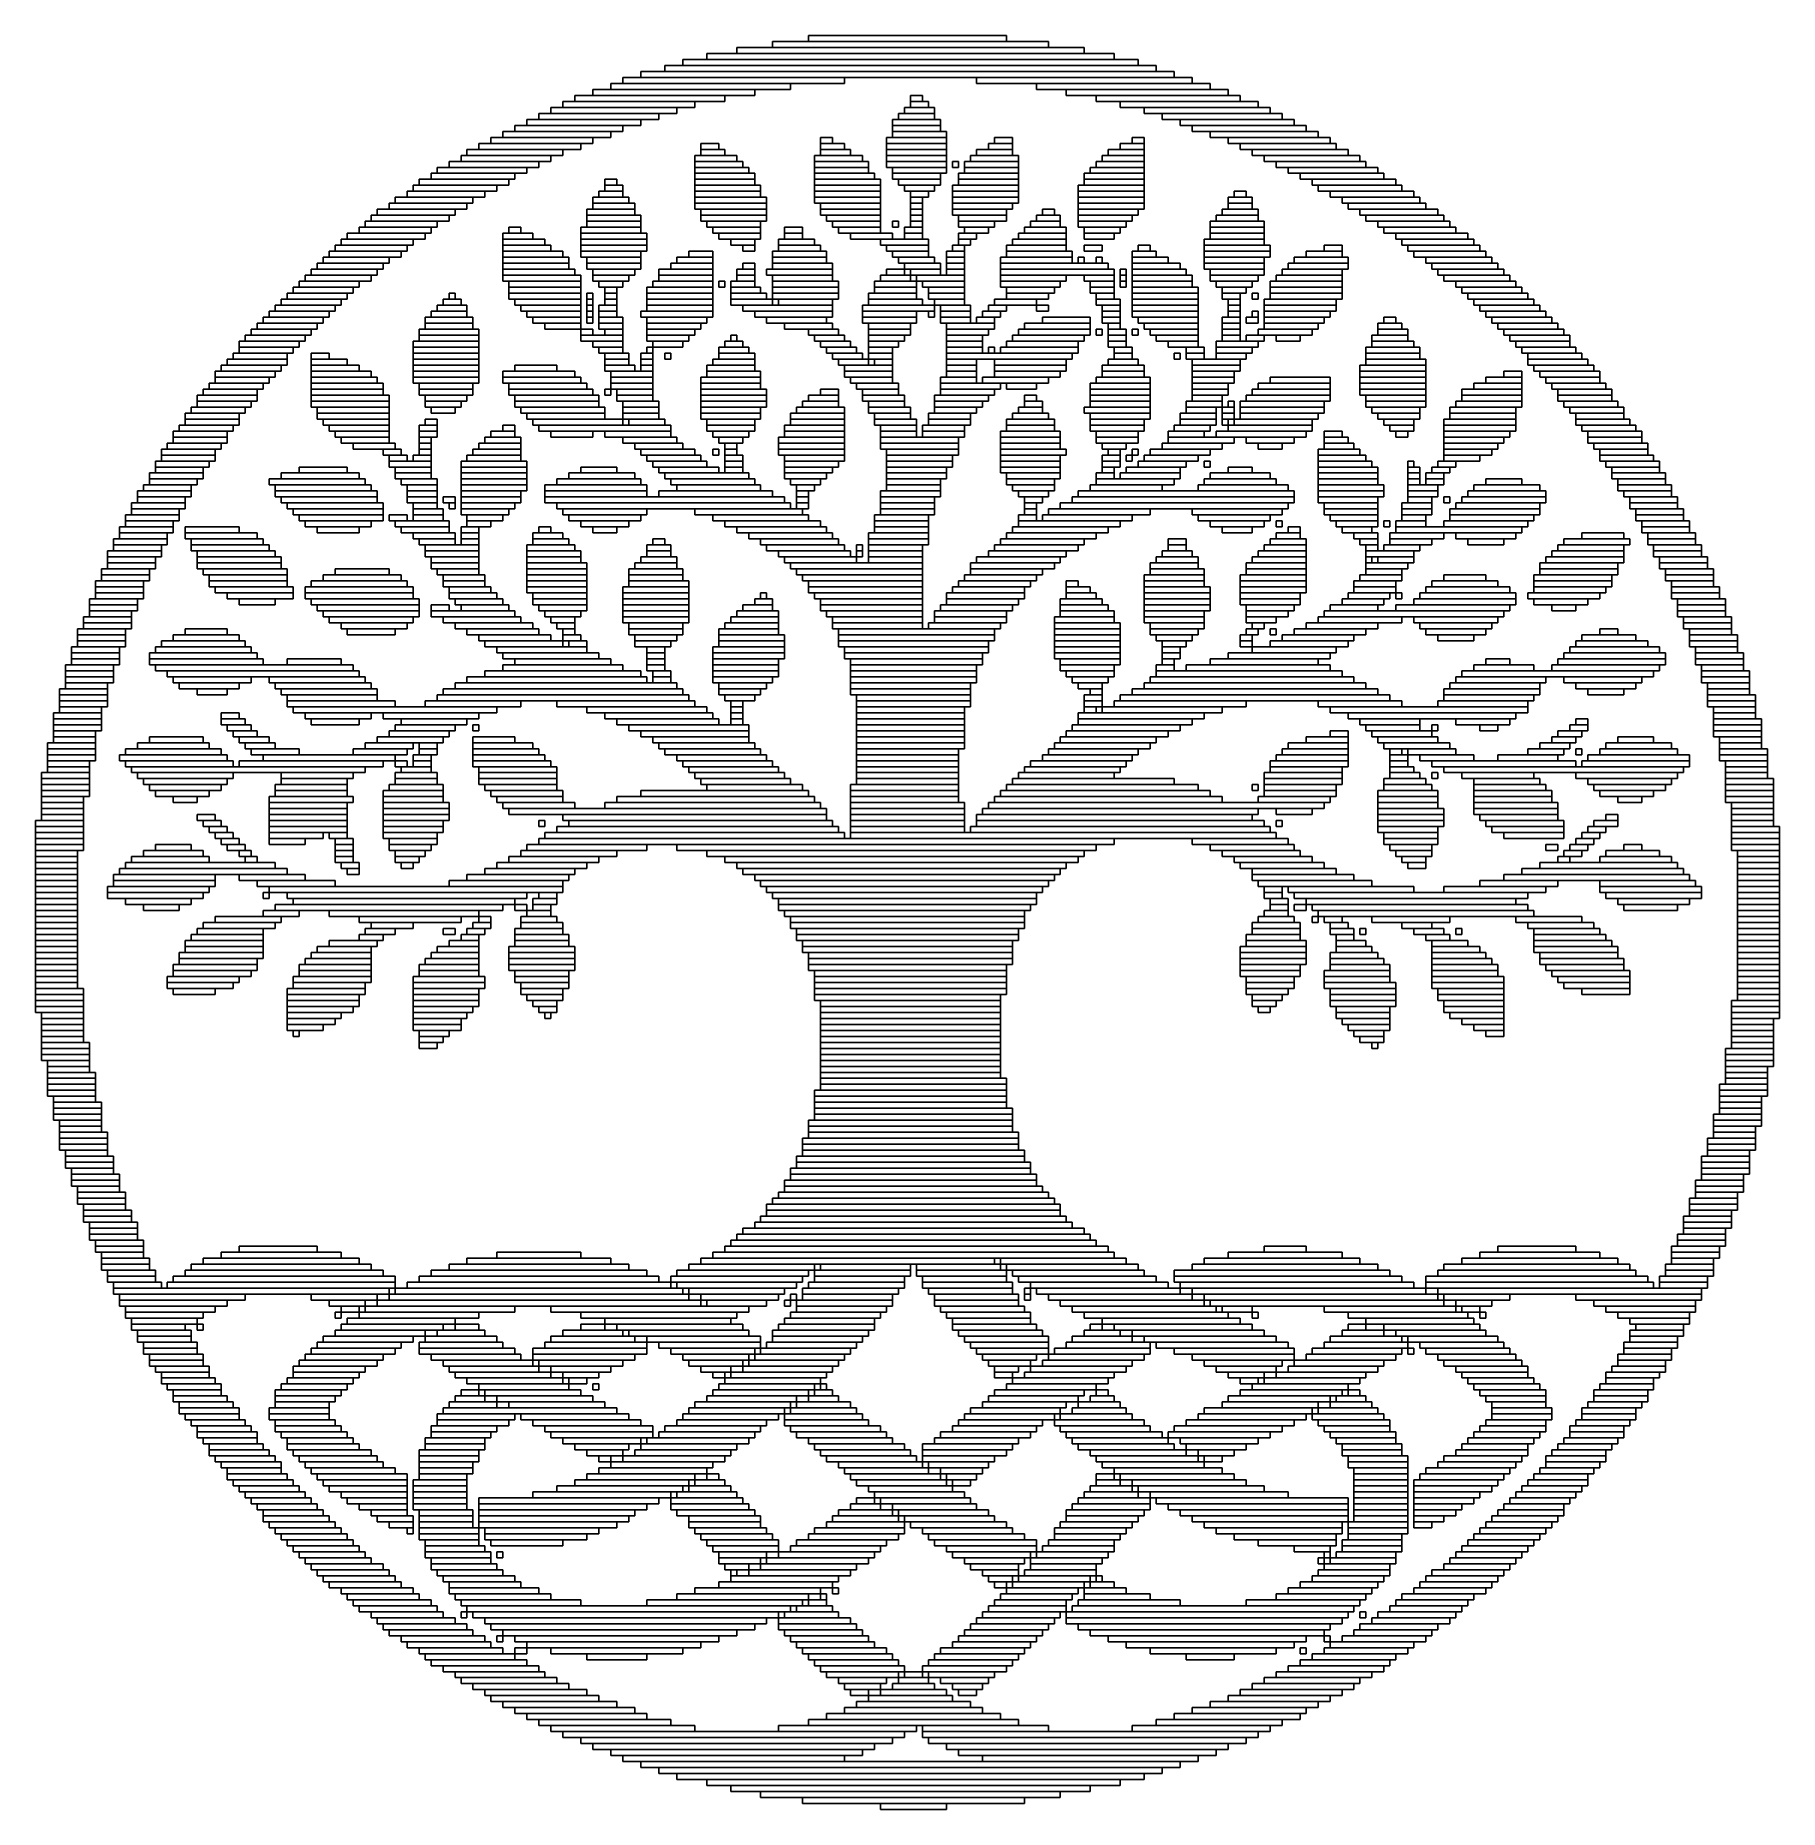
# Model space of a CAD drawing. Extents: x 366 to 657, y 364 to 660.
import ezdxf

# ---------------------------------------------------------------- set-up
doc = ezdxf.new("R2010")
doc.units = 0

msp = doc.modelspace()

# ---------------------------------------------------------------- linework, layer by layer
for p, q in [((483, 658), (541, 658)), ((483, 657), (483, 658)), ((489, 659), (535, 659)), ((489, 658), (489, 659)), ((535, 658), (489, 658)), ((495, 660), (528, 660)), ((495, 659), (495, 660)), ((528, 659), (495, 659)), ((528, 660), (528, 659)), ((535, 659), (535, 658)), ((541, 658), (541, 657)), ((471, 655), (553, 655)), ((471, 654), (471, 655)), ((474, 656), (550, 656)), ((474, 655), (474, 656)), ((550, 655), (474, 655)), ((478, 657), (546, 657)), ((478, 656), (478, 657)), ((546, 656), (478, 656)), ((541, 657), (483, 657)), ((546, 657), (546, 656)), ((550, 656), (550, 655)), ((553, 655), (553, 654)), ((462, 652), (492, 652)), ((462, 651), (462, 652)), ((464, 653), (501, 653)), ((464, 652), (464, 653)), ((501, 652), (464, 652)), ((467, 654), (556, 654)), ((467, 653), (467, 654)), ((556, 653), (467, 653)), ((553, 654), (471, 654)), ((492, 652), (492, 651)), ((501, 653), (501, 652)), ((523, 653), (559, 653)), ((523, 652), (523, 653)), ((559, 652), (523, 652)), ((533, 652), (562, 652)), ((533, 651), (533, 652)), ((556, 654), (556, 653)), ((559, 653), (559, 652)), ((562, 652), (562, 651)), ((454, 649), (476, 649)), ((454, 648), (454, 649)), ((456, 650), (481, 650)), ((456, 649), (456, 650)), ((481, 649), (456, 649)), ((459, 651), (486, 651)), ((459, 650), (459, 651)), ((486, 650), (459, 650)), ((492, 651), (462, 651)), ((476, 649), (476, 648)), ((481, 650), (481, 649)), ((486, 651), (486, 650)), ((512, 650), (514, 650)), ((512, 649), (512, 650)), ((514, 649), (512, 649)), ((512, 649), (515, 649)), ((512, 648), (512, 649)), ((514, 650), (514, 649)), ((515, 649), (515, 648)), ((562, 651), (533, 651)), ((538, 651), (565, 651)), ((538, 650), (538, 651)), ((565, 650), (538, 650)), ((543, 650), (567, 650)), ((543, 649), (543, 650)), ((567, 649), (543, 649)), ((547, 649), (570, 649)), ((547, 648), (547, 649)), ((565, 651), (565, 650)), ((567, 650), (567, 649)), ((570, 649), (570, 648)), ((448, 646), (467, 646)), ((448, 645), (448, 646)), ((450, 647), (470, 647)), ((450, 646), (450, 647)), ((470, 646), (450, 646)), ((452, 648), (473, 648)), ((452, 647), (452, 648)), ((473, 647), (452, 647)), ((476, 648), (454, 648)), ((467, 646), (467, 645)), ((470, 647), (470, 646)), ((473, 648), (473, 647)), ((509, 646), (517, 646)), ((509, 645), (509, 646)), ((510, 647), (516, 647)), ((510, 646), (510, 647)), ((516, 646), (510, 646)), ((511, 648), (516, 648)), ((511, 647), (511, 648)), ((516, 647), (511, 647)), ((515, 648), (512, 648)), ((516, 648), (516, 647)), ((516, 647), (516, 646)), ((517, 646), (517, 645)), ((570, 648), (547, 648)), ((551, 648), (572, 648)), ((551, 647), (551, 648)), ((572, 647), (551, 647)), ((554, 647), (574, 647)), ((554, 646), (554, 647)), ((574, 646), (554, 646)), ((557, 646), (576, 646)), ((557, 645), (557, 646)), ((572, 648), (572, 647)), ((574, 647), (574, 646)), ((576, 646), (576, 645)), ((442, 643), (459, 643)), ((442, 642), (442, 643)), ((444, 644), (462, 644)), ((444, 643), (444, 644)), ((462, 643), (444, 643)), ((446, 645), (464, 645)), ((446, 644), (446, 645)), ((464, 644), (446, 644)), ((467, 645), (448, 645)), ((459, 643), (459, 642)), ((462, 644), (462, 643)), ((464, 645), (464, 644)), ((497, 643), (499, 643)), ((497, 642), (497, 643)), ((499, 643), (499, 642)), ((508, 643), (518, 643)), ((508, 642), (508, 643)), ((517, 645), (509, 645)), ((509, 645), (517, 645)), ((509, 644), (509, 645)), ((517, 644), (509, 644)), ((509, 644), (518, 644)), ((509, 643), (509, 644)), ((518, 643), (509, 643)), ((517, 645), (517, 644)), ((518, 644), (518, 643)), ((518, 643), (518, 642)), ((526, 643), (529, 643)), ((526, 642), (526, 643)), ((529, 643), (529, 642)), ((549, 643), (551, 643)), ((549, 642), (549, 643)), ((551, 643), (551, 642)), ((576, 645), (557, 645)), ((559, 645), (578, 645)), ((559, 644), (559, 645)), ((578, 644), (559, 644)), ((562, 644), (580, 644)), ((562, 643), (562, 644)), ((580, 643), (562, 643)), ((565, 643), (582, 643)), ((565, 642), (565, 643)), ((578, 645), (578, 644)), ((580, 644), (580, 643)), ((582, 643), (582, 642)), ((437, 640), (452, 640)), ((437, 639), (437, 640)), ((438, 641), (454, 641)), ((438, 640), (438, 641)), ((454, 640), (438, 640)), ((440, 642), (457, 642)), ((440, 641), (440, 642)), ((457, 641), (440, 641)), ((459, 642), (442, 642)), ((452, 640), (452, 639)), ((454, 641), (454, 640)), ((457, 642), (457, 641)), ((476, 640), (483, 640)), ((476, 639), (476, 640)), ((477, 642), (480, 642)), ((477, 641), (477, 642)), ((480, 641), (477, 641)), ((477, 641), (481, 641)), ((477, 640), (477, 641)), ((481, 640), (477, 640)), ((480, 642), (480, 641)), ((481, 641), (481, 640)), ((483, 640), (483, 639)), ((496, 640), (504, 640)), ((496, 639), (496, 640)), ((499, 642), (497, 642)), ((497, 642), (501, 642)), ((497, 641), (497, 642)), ((501, 641), (497, 641)), ((497, 641), (502, 641)), ((497, 640), (497, 641)), ((502, 640), (497, 640)), ((501, 642), (501, 641)), ((502, 641), (502, 640)), ((504, 640), (504, 639)), ((518, 642), (508, 642)), ((508, 642), (518, 642)), ((508, 641), (508, 642)), ((518, 641), (508, 641)), ((508, 641), (518, 641)), ((508, 640), (508, 641)), ((518, 640), (508, 640)), ((508, 640), (518, 640)), ((508, 639), (508, 640)), ((518, 642), (518, 641)), ((518, 641), (518, 640)), ((518, 640), (518, 639)), ((522, 640), (530, 640)), ((522, 639), (522, 640)), ((523, 641), (529, 641)), ((523, 640), (523, 641)), ((529, 640), (523, 640)), ((525, 642), (529, 642)), ((525, 641), (525, 642)), ((529, 641), (525, 641)), ((529, 642), (526, 642)), ((529, 642), (529, 641)), ((529, 641), (529, 640)), ((530, 640), (530, 639)), ((544, 640), (551, 640)), ((544, 639), (544, 640)), ((545, 641), (551, 641)), ((545, 640), (545, 641)), ((551, 640), (545, 640)), ((547, 642), (551, 642)), ((547, 641), (547, 642)), ((551, 641), (547, 641)), ((551, 642), (549, 642)), ((551, 642), (551, 641)), ((551, 641), (551, 640)), ((551, 640), (551, 639)), ((582, 642), (565, 642)), ((567, 642), (583, 642)), ((567, 641), (567, 642)), ((583, 641), (567, 641)), ((569, 641), (585, 641)), ((569, 640), (569, 641)), ((585, 640), (569, 640)), ((571, 640), (587, 640)), ((571, 639), (571, 640)), ((583, 642), (583, 641)), ((585, 641), (585, 640)), ((587, 640), (587, 639)), ((432, 637), (446, 637)), ((432, 636), (432, 637)), ((433, 638), (448, 638)), ((433, 637), (433, 638)), ((448, 637), (433, 637)), ((435, 639), (450, 639)), ((435, 638), (435, 639)), ((450, 638), (435, 638)), ((452, 639), (437, 639)), ((446, 637), (446, 636)), ((448, 638), (448, 637)), ((450, 639), (450, 638)), ((483, 639), (476, 639)), ((476, 639), (484, 639)), ((476, 638), (476, 639)), ((484, 638), (476, 638)), ((476, 638), (485, 638)), ((476, 637), (476, 638)), ((485, 637), (476, 637)), ((476, 637), (486, 637)), ((476, 636), (476, 637)), ((484, 639), (484, 638)), ((485, 638), (485, 637)), ((486, 637), (486, 636)), ((504, 639), (496, 639)), ((496, 639), (505, 639)), ((496, 638), (496, 639)), ((505, 638), (496, 638)), ((496, 638), (505, 638)), ((496, 637), (496, 638)), ((505, 637), (496, 637)), ((496, 637), (506, 637)), ((496, 636), (496, 637)), ((505, 639), (505, 638)), ((505, 638), (505, 637)), ((506, 637), (506, 636)), ((518, 639), (508, 639)), ((508, 639), (518, 639)), ((508, 638), (508, 639)), ((518, 638), (508, 638)), ((509, 638), (518, 638)), ((509, 637), (509, 638)), ((518, 637), (509, 637)), ((509, 637), (517, 637)), ((509, 636), (509, 637)), ((517, 637), (517, 636)), ((518, 639), (518, 638)), ((518, 638), (518, 637)), ((519, 639), (520, 639)), ((519, 638), (519, 639)), ((520, 638), (519, 638)), ((520, 639), (520, 638)), ((520, 637), (530, 637)), ((520, 636), (520, 637)), ((521, 639), (530, 639)), ((521, 638), (521, 639)), ((530, 638), (521, 638)), ((521, 638), (530, 638)), ((521, 637), (521, 638)), ((530, 637), (521, 637)), ((530, 639), (522, 639)), ((530, 639), (530, 638)), ((530, 638), (530, 637)), ((530, 637), (530, 636)), ((541, 637), (551, 637)), ((541, 636), (541, 637)), ((542, 638), (551, 638)), ((542, 637), (542, 638)), ((551, 637), (542, 637)), ((543, 639), (551, 639)), ((543, 638), (543, 639)), ((551, 638), (543, 638)), ((551, 639), (544, 639)), ((551, 639), (551, 638)), ((551, 638), (551, 637)), ((551, 637), (551, 636)), ((587, 639), (571, 639)), ((573, 639), (588, 639)), ((573, 638), (573, 639)), ((588, 638), (573, 638)), ((575, 638), (590, 638)), ((575, 637), (575, 638)), ((590, 637), (575, 637)), ((577, 637), (591, 637)), ((577, 636), (577, 637)), ((588, 639), (588, 638)), ((590, 638), (590, 637)), ((591, 637), (591, 636)), ((428, 634), (441, 634)), ((428, 633), (428, 634)), ((429, 635), (443, 635)), ((429, 634), (429, 635)), ((443, 634), (429, 634)), ((430, 636), (445, 636)), ((430, 635), (430, 636)), ((445, 635), (430, 635)), ((446, 636), (432, 636)), ((441, 634), (441, 633)), ((443, 635), (443, 634)), ((445, 636), (445, 635)), ((460, 634), (464, 634)), ((460, 633), (460, 634)), ((461, 636), (463, 636)), ((461, 635), (461, 636)), ((463, 635), (461, 635)), ((461, 635), (464, 635)), ((461, 634), (461, 635)), ((464, 634), (461, 634)), ((463, 636), (463, 635)), ((464, 635), (464, 634)), ((464, 634), (464, 633)), ((486, 636), (476, 636)), ((476, 636), (486, 636)), ((476, 635), (476, 636)), ((486, 635), (476, 635)), ((476, 635), (487, 635)), ((476, 634), (476, 635)), ((487, 634), (476, 634)), ((476, 634), (487, 634)), ((476, 633), (476, 634)), ((486, 636), (486, 635)), ((487, 635), (487, 634)), ((487, 634), (487, 633)), ((506, 636), (496, 636)), ((496, 636), (507, 636)), ((496, 635), (496, 636)), ((507, 635), (496, 635)), ((496, 635), (507, 635)), ((496, 634), (496, 635)), ((507, 634), (496, 634)), ((496, 634), (507, 634)), ((496, 633), (496, 634)), ((507, 636), (507, 635)), ((507, 635), (507, 634)), ((507, 634), (507, 633)), ((517, 636), (509, 636)), ((510, 636), (517, 636)), ((510, 635), (510, 636)), ((517, 635), (510, 635)), ((511, 635), (516, 635)), ((511, 634), (511, 635)), ((516, 634), (511, 634)), ((512, 634), (515, 634)), ((512, 633), (512, 634)), ((515, 634), (515, 633)), ((516, 635), (516, 634)), ((517, 636), (517, 635)), ((519, 635), (530, 635)), ((519, 634), (519, 635)), ((530, 634), (519, 634)), ((519, 634), (530, 634)), ((519, 633), (519, 634)), ((530, 636), (520, 636)), ((520, 636), (530, 636)), ((520, 635), (520, 636)), ((530, 635), (520, 635)), ((530, 636), (530, 635)), ((530, 635), (530, 634)), ((530, 634), (530, 633)), ((540, 635), (551, 635)), ((540, 634), (540, 635)), ((551, 634), (540, 634)), ((540, 634), (551, 634)), ((540, 633), (540, 634)), ((551, 636), (541, 636)), ((541, 636), (551, 636)), ((541, 635), (541, 636)), ((551, 635), (541, 635)), ((551, 636), (551, 635)), ((551, 635), (551, 634)), ((551, 634), (551, 633)), ((566, 634), (568, 634)), ((566, 633), (566, 634)), ((568, 634), (568, 633)), ((591, 636), (577, 636)), ((579, 636), (593, 636)), ((579, 635), (579, 636)), ((593, 635), (579, 635)), ((580, 635), (594, 635)), ((580, 634), (580, 635)), ((594, 634), (580, 634)), ((582, 634), (596, 634)), ((582, 633), (582, 634)), ((593, 636), (593, 635)), ((594, 635), (594, 634)), ((596, 634), (596, 633)), ((423, 631), (436, 631)), ((423, 630), (423, 631)), ((425, 632), (438, 632)), ((425, 631), (425, 632)), ((438, 631), (425, 631)), ((426, 633), (439, 633)), ((426, 632), (426, 633)), ((439, 632), (426, 632)), ((441, 633), (428, 633)), ((436, 631), (436, 630)), ((438, 632), (438, 631)), ((439, 633), (439, 632)), ((458, 631), (466, 631)), ((458, 630), (458, 631)), ((459, 633), (465, 633)), ((459, 632), (459, 633)), ((465, 632), (459, 632)), ((459, 632), (466, 632)), ((459, 631), (459, 632)), ((466, 631), (459, 631)), ((464, 633), (460, 633)), ((465, 633), (465, 632)), ((466, 632), (466, 631)), ((466, 631), (466, 630)), ((487, 633), (476, 633)), ((476, 633), (488, 633)), ((476, 632), (476, 633)), ((488, 632), (476, 632)), ((476, 632), (488, 632)), ((476, 631), (476, 632)), ((488, 631), (476, 631)), ((477, 631), (488, 631)), ((477, 630), (477, 631)), ((488, 633), (488, 632)), ((488, 632), (488, 631)), ((488, 631), (488, 630)), ((507, 633), (496, 633)), ((496, 633), (507, 633)), ((496, 632), (496, 633)), ((507, 632), (496, 632)), ((497, 632), (507, 632)), ((497, 631), (497, 632)), ((507, 631), (497, 631)), ((497, 631), (507, 631)), ((497, 630), (497, 631)), ((507, 633), (507, 632)), ((507, 632), (507, 631)), ((507, 631), (507, 630)), ((515, 633), (512, 633)), ((512, 633), (514, 633)), ((512, 632), (512, 633)), ((514, 632), (512, 632)), ((512, 632), (514, 632)), ((512, 631), (512, 632)), ((514, 631), (512, 631)), ((512, 631), (514, 631)), ((512, 630), (512, 631)), ((514, 633), (514, 632)), ((514, 632), (514, 631)), ((514, 631), (514, 630)), ((530, 633), (519, 633)), ((519, 633), (530, 633)), ((519, 632), (519, 633)), ((530, 632), (519, 632)), ((519, 632), (529, 632)), ((519, 631), (519, 632)), ((529, 631), (519, 631)), ((519, 631), (528, 631)), ((519, 630), (519, 631)), ((528, 631), (528, 630)), ((529, 632), (529, 631)), ((530, 633), (530, 632)), ((534, 631), (536, 631)), ((534, 630), (534, 631)), ((536, 631), (536, 630)), ((551, 633), (540, 633)), ((540, 633), (551, 633)), ((540, 632), (540, 633)), ((551, 632), (540, 632)), ((540, 632), (551, 632)), ((540, 631), (540, 632)), ((551, 631), (540, 631)), ((540, 631), (550, 631)), ((540, 630), (540, 631)), ((550, 631), (550, 630)), ((551, 633), (551, 632)), ((551, 632), (551, 631)), ((564, 631), (570, 631)), ((564, 630), (564, 631)), ((565, 633), (569, 633)), ((565, 632), (565, 633)), ((569, 632), (565, 632)), ((565, 632), (569, 632)), ((565, 631), (565, 632)), ((569, 631), (565, 631)), ((568, 633), (566, 633)), ((569, 633), (569, 632)), ((569, 632), (569, 631)), ((570, 631), (570, 630)), ((596, 633), (582, 633)), ((584, 633), (597, 633)), ((584, 632), (584, 633)), ((597, 632), (584, 632)), ((585, 632), (598, 632)), ((585, 631), (585, 632)), ((598, 631), (585, 631)), ((587, 631), (600, 631)), ((587, 630), (587, 631)), ((597, 633), (597, 632)), ((598, 632), (598, 631)), ((600, 631), (600, 630)), ((420, 628), (432, 628)), ((420, 627), (420, 628)), ((421, 629), (433, 629)), ((421, 628), (421, 629)), ((433, 628), (421, 628)), ((422, 630), (435, 630)), ((422, 629), (422, 630)), ((435, 629), (422, 629)), ((436, 630), (423, 630)), ((432, 628), (432, 627)), ((433, 629), (433, 628)), ((435, 630), (435, 629)), ((445, 628), (447, 628)), ((445, 627), (445, 628)), ((447, 628), (447, 627)), ((457, 628), (467, 628)), ((457, 627), (457, 628)), ((466, 630), (458, 630)), ((458, 630), (467, 630)), ((458, 629), (458, 630)), ((467, 629), (458, 629)), ((458, 629), (467, 629)), ((458, 628), (458, 629)), ((467, 628), (458, 628)), ((467, 630), (467, 629)), ((467, 629), (467, 628)), ((467, 628), (467, 627)), ((488, 630), (477, 630)), ((477, 630), (488, 630)), ((477, 629), (477, 630)), ((488, 629), (477, 629)), ((478, 629), (487, 629)), ((478, 628), (478, 629)), ((487, 628), (478, 628)), ((479, 628), (487, 628)), ((479, 627), (479, 628)), ((487, 629), (487, 628)), ((487, 628), (487, 627)), ((488, 630), (488, 629)), ((491, 628), (494, 628)), ((491, 627), (491, 628)), ((494, 628), (494, 627)), ((507, 630), (497, 630)), ((498, 630), (507, 630)), ((498, 629), (498, 630)), ((507, 629), (498, 629)), ((499, 629), (507, 629)), ((499, 628), (499, 629)), ((507, 628), (499, 628)), ((500, 628), (507, 628)), ((500, 627), (500, 628)), ((507, 630), (507, 629)), ((507, 629), (507, 628)), ((507, 628), (507, 627)), ((509, 629), (510, 629)), ((509, 628), (509, 629)), ((510, 628), (509, 628)), ((510, 629), (510, 628)), ((511, 628), (514, 628)), ((511, 627), (511, 628)), ((514, 630), (512, 630)), ((512, 630), (514, 630)), ((512, 629), (512, 630)), ((514, 629), (512, 629)), ((512, 629), (514, 629)), ((512, 628), (512, 629)), ((514, 628), (512, 628)), ((514, 630), (514, 629)), ((514, 629), (514, 628)), ((514, 628), (514, 627)), ((528, 630), (519, 630)), ((520, 630), (528, 630)), ((520, 629), (520, 630)), ((528, 629), (520, 629)), ((520, 629), (526, 629)), ((520, 628), (520, 629)), ((526, 628), (520, 628)), ((521, 628), (525, 628)), ((521, 627), (521, 628)), ((525, 628), (525, 627)), ((526, 629), (526, 628)), ((528, 630), (528, 629)), ((531, 628), (538, 628)), ((531, 627), (531, 628)), ((532, 629), (537, 629)), ((532, 628), (532, 629)), ((537, 628), (532, 628)), ((533, 630), (537, 630)), ((533, 629), (533, 630)), ((537, 629), (533, 629)), ((536, 630), (534, 630)), ((537, 630), (537, 629)), ((537, 629), (537, 628)), ((538, 628), (538, 627)), ((550, 630), (540, 630)), ((540, 630), (549, 630)), ((540, 629), (540, 630)), ((549, 629), (540, 629)), ((540, 629), (548, 629)), ((540, 628), (540, 629)), ((548, 628), (540, 628)), ((541, 628), (547, 628)), ((541, 627), (541, 628)), ((547, 628), (547, 627)), ((548, 629), (548, 628)), ((549, 630), (549, 629)), ((562, 629), (571, 629)), ((562, 628), (562, 629)), ((571, 628), (562, 628)), ((562, 628), (571, 628)), ((562, 627), (562, 628)), ((563, 630), (570, 630)), ((563, 629), (563, 630)), ((570, 629), (563, 629)), ((570, 630), (564, 630)), ((570, 630), (570, 629)), ((571, 629), (571, 628)), ((571, 628), (571, 627)), ((600, 630), (587, 630)), ((588, 630), (601, 630)), ((588, 629), (588, 630)), ((601, 629), (588, 629)), ((590, 629), (602, 629)), ((590, 628), (590, 629)), ((602, 628), (590, 628)), ((591, 628), (603, 628)), ((591, 627), (591, 628)), ((601, 630), (601, 629)), ((602, 629), (602, 628)), ((603, 628), (603, 627)), ((416, 625), (428, 625)), ((416, 624), (416, 625)), ((417, 626), (429, 626)), ((417, 625), (417, 626)), ((429, 625), (417, 625)), ((418, 627), (431, 627)), ((418, 626), (418, 627)), ((431, 626), (418, 626)), ((432, 627), (420, 627)), ((428, 625), (428, 624)), ((429, 626), (429, 625)), ((431, 627), (431, 626)), ((444, 627), (449, 627)), ((444, 626), (444, 627)), ((449, 626), (444, 626)), ((444, 626), (451, 626)), ((444, 625), (444, 626)), ((451, 625), (444, 625)), ((444, 625), (452, 625)), ((444, 624), (444, 625)), ((447, 627), (445, 627)), ((449, 627), (449, 626)), ((451, 626), (451, 625)), ((452, 625), (452, 624)), ((467, 627), (457, 627)), ((457, 627), (468, 627)), ((457, 626), (457, 627)), ((468, 626), (457, 626)), ((457, 626), (468, 626)), ((457, 625), (457, 626)), ((468, 625), (457, 625)), ((457, 625), (468, 625)), ((457, 624), (457, 625)), ((468, 627), (468, 626)), ((468, 626), (468, 625)), ((468, 625), (468, 624)), ((487, 627), (479, 627)), ((480, 627), (487, 627)), ((480, 626), (480, 627)), ((487, 626), (480, 626)), ((482, 626), (486, 626)), ((482, 625), (482, 626)), ((486, 625), (482, 625)), ((484, 625), (486, 625)), ((484, 624), (484, 625)), ((486, 626), (486, 625)), ((486, 625), (486, 624)), ((487, 627), (487, 626)), ((490, 626), (496, 626)), ((490, 625), (490, 626)), ((496, 625), (490, 625)), ((490, 625), (497, 625)), ((490, 624), (490, 625)), ((494, 627), (491, 627)), ((491, 627), (494, 627)), ((491, 626), (491, 627)), ((494, 626), (491, 626)), ((494, 627), (494, 626)), ((496, 626), (496, 625)), ((497, 625), (497, 624)), ((507, 627), (500, 627)), ((502, 627), (509, 627)), ((502, 626), (502, 627)), ((509, 626), (502, 626)), ((507, 626), (515, 626)), ((507, 625), (507, 626)), ((515, 625), (507, 625)), ((508, 625), (515, 625)), ((508, 624), (508, 625)), ((509, 627), (509, 626)), ((514, 627), (511, 627)), ((511, 627), (514, 627)), ((511, 626), (511, 627)), ((514, 626), (511, 626)), ((514, 627), (514, 626)), ((515, 626), (515, 625)), ((515, 625), (515, 624)), ((519, 625), (521, 625)), ((519, 624), (519, 625)), ((520, 627), (523, 627)), ((520, 626), (520, 627)), ((523, 626), (520, 626)), ((520, 626), (522, 626)), ((520, 625), (520, 626)), ((522, 625), (520, 625)), ((525, 627), (521, 627)), ((521, 625), (521, 624)), ((522, 626), (522, 625)), ((523, 627), (523, 626)), ((528, 625), (538, 625)), ((528, 624), (528, 625)), ((529, 626), (538, 626)), ((529, 625), (529, 626)), ((538, 625), (529, 625)), ((530, 627), (538, 627)), ((530, 626), (530, 627)), ((538, 626), (530, 626)), ((538, 627), (531, 627)), ((538, 627), (538, 626)), ((538, 626), (538, 625)), ((538, 625), (538, 624)), ((547, 627), (541, 627)), ((541, 627), (546, 627)), ((541, 626), (541, 627)), ((546, 626), (541, 626)), ((541, 625), (544, 625)), ((541, 624), (541, 625)), ((544, 625), (544, 624)), ((546, 627), (546, 626)), ((550, 625), (552, 625)), ((550, 624), (550, 625)), ((552, 625), (552, 624)), ((561, 626), (571, 626)), ((561, 625), (561, 626)), ((571, 625), (561, 625)), ((561, 625), (572, 625)), ((561, 624), (561, 625)), ((571, 627), (562, 627)), ((562, 627), (571, 627)), ((562, 626), (562, 627)), ((571, 626), (562, 626)), ((571, 627), (571, 626)), ((571, 626), (571, 625)), ((572, 625), (572, 624)), ((581, 625), (584, 625)), ((581, 624), (581, 625)), ((584, 625), (584, 624)), ((603, 627), (591, 627)), ((593, 627), (605, 627)), ((593, 626), (593, 627)), ((605, 626), (593, 626)), ((594, 626), (606, 626)), ((594, 625), (594, 626)), ((606, 625), (594, 625)), ((595, 625), (607, 625)), ((595, 624), (595, 625)), ((605, 627), (605, 626)), ((606, 626), (606, 625)), ((607, 625), (607, 624)), ((413, 622), (424, 622)), ((413, 621), (413, 622)), ((414, 623), (425, 623)), ((414, 622), (414, 623)), ((425, 622), (414, 622)), ((415, 624), (427, 624)), ((415, 623), (415, 624)), ((427, 623), (415, 623)), ((428, 624), (416, 624)), ((424, 622), (424, 621)), ((425, 623), (425, 622)), ((427, 624), (427, 623)), ((452, 624), (444, 624)), ((444, 624), (454, 624)), ((444, 623), (444, 624)), ((454, 623), (444, 623)), ((444, 623), (455, 623)), ((444, 622), (444, 623)), ((455, 622), (444, 622)), ((444, 622), (455, 622)), ((444, 621), (444, 622)), ((454, 624), (454, 623)), ((455, 623), (455, 622)), ((455, 622), (455, 621)), ((468, 624), (457, 624)), ((457, 624), (467, 624)), ((457, 623), (457, 624)), ((467, 623), (457, 623)), ((458, 623), (467, 623)), ((458, 622), (458, 623)), ((467, 622), (458, 622)), ((458, 622), (467, 622)), ((458, 621), (458, 622)), ((467, 624), (467, 623)), ((467, 623), (467, 622)), ((467, 622), (467, 621)), ((472, 622), (479, 622)), ((472, 621), (472, 622)), ((473, 623), (479, 623)), ((473, 622), (473, 623)), ((479, 622), (473, 622)), ((475, 624), (479, 624)), ((475, 623), (475, 624)), ((479, 623), (475, 623)), ((479, 624), (479, 623)), ((479, 623), (479, 622)), ((479, 622), (479, 621)), ((486, 624), (484, 624)), ((484, 622), (486, 622)), ((484, 621), (484, 622)), ((486, 622), (486, 621)), ((489, 624), (498, 624)), ((489, 623), (489, 624)), ((498, 623), (489, 623)), ((489, 623), (498, 623)), ((489, 622), (489, 623)), ((498, 622), (489, 622)), ((489, 622), (499, 622)), ((489, 621), (489, 622)), ((497, 624), (490, 624)), ((498, 624), (498, 623)), ((498, 623), (498, 622)), ((499, 622), (499, 621)), ((515, 624), (508, 624)), ((509, 624), (515, 624)), ((509, 623), (509, 624)), ((515, 623), (509, 623)), ((510, 623), (516, 623)), ((510, 622), (510, 623)), ((516, 622), (510, 622)), ((511, 622), (517, 622)), ((511, 621), (511, 622)), ((515, 624), (515, 623)), ((516, 623), (516, 622)), ((517, 622), (517, 621)), ((518, 624), (521, 624)), ((518, 623), (518, 624)), ((521, 623), (518, 623)), ((518, 623), (521, 623)), ((518, 622), (518, 623)), ((521, 622), (518, 622)), ((518, 622), (521, 622)), ((518, 621), (518, 622)), ((521, 624), (519, 624)), ((521, 624), (521, 623)), ((521, 623), (521, 622)), ((521, 622), (521, 621)), ((527, 623), (539, 623)), ((527, 622), (527, 623)), ((539, 622), (527, 622)), ((527, 622), (545, 622)), ((527, 621), (527, 622)), ((538, 624), (528, 624)), ((528, 624), (539, 624)), ((528, 623), (528, 624)), ((539, 623), (528, 623)), ((539, 624), (539, 623)), ((539, 623), (539, 622)), ((540, 623), (541, 623)), ((540, 622), (540, 623)), ((541, 622), (540, 622)), ((544, 624), (541, 624)), ((541, 623), (541, 622)), ((543, 623), (544, 623)), ((543, 622), (543, 623)), ((544, 622), (543, 622)), ((544, 623), (544, 622)), ((545, 622), (545, 621)), ((549, 624), (553, 624)), ((549, 623), (549, 624)), ((553, 623), (549, 623)), ((549, 623), (555, 623)), ((549, 622), (549, 623)), ((555, 622), (549, 622)), ((549, 622), (557, 622)), ((549, 621), (549, 622)), ((552, 624), (550, 624)), ((553, 624), (553, 623)), ((555, 623), (555, 622)), ((557, 622), (557, 621)), ((572, 624), (561, 624)), ((561, 624), (572, 624)), ((561, 623), (561, 624)), ((572, 623), (561, 623)), ((561, 623), (571, 623)), ((561, 622), (561, 623)), ((571, 622), (561, 622)), ((561, 622), (571, 622)), ((561, 621), (561, 622)), ((571, 623), (571, 622)), ((571, 622), (571, 621)), ((572, 624), (572, 623)), ((575, 622), (585, 622)), ((575, 621), (575, 622)), ((576, 623), (585, 623)), ((576, 622), (576, 623)), ((585, 622), (576, 622)), ((578, 624), (584, 624)), ((578, 623), (578, 624)), ((584, 623), (578, 623)), ((584, 624), (581, 624)), ((584, 624), (584, 623)), ((585, 623), (585, 622)), ((585, 622), (585, 621)), ((607, 624), (595, 624)), ((596, 624), (608, 624)), ((596, 623), (596, 624)), ((608, 623), (596, 623)), ((598, 623), (609, 623)), ((598, 622), (598, 623)), ((609, 622), (598, 622)), ((599, 622), (610, 622)), ((599, 621), (599, 622)), ((608, 624), (608, 623)), ((609, 623), (609, 622)), ((610, 622), (610, 621)), ((410, 619), (420, 619)), ((410, 618), (410, 619)), ((411, 620), (422, 620)), ((411, 619), (411, 620)), ((422, 619), (411, 619)), ((412, 621), (423, 621)), ((412, 620), (412, 621)), ((423, 620), (412, 620)), ((424, 621), (413, 621)), ((420, 619), (420, 618)), ((422, 620), (422, 619)), ((423, 621), (423, 620)), ((455, 621), (444, 621)), ((444, 621), (456, 621)), ((444, 620), (444, 621)), ((456, 620), (444, 620)), ((444, 620), (457, 620)), ((444, 619), (444, 620)), ((457, 619), (444, 619)), ((445, 619), (457, 619)), ((445, 618), (445, 619)), ((456, 621), (456, 620)), ((457, 620), (457, 619)), ((457, 619), (457, 618)), ((467, 621), (458, 621)), ((459, 621), (466, 621)), ((459, 620), (459, 621)), ((466, 620), (459, 620)), ((459, 620), (465, 620)), ((459, 619), (459, 620)), ((465, 619), (459, 619)), ((460, 619), (464, 619)), ((460, 618), (460, 619)), ((464, 619), (464, 618)), ((465, 620), (465, 619)), ((466, 621), (466, 620)), ((469, 619), (479, 619)), ((469, 618), (469, 619)), ((470, 621), (479, 621)), ((470, 620), (470, 621)), ((479, 620), (470, 620)), ((470, 620), (479, 620)), ((470, 619), (470, 620)), ((479, 619), (470, 619)), ((479, 621), (472, 621)), ((479, 621), (479, 620)), ((479, 620), (479, 619)), ((479, 619), (479, 618)), ((480, 619), (481, 619)), ((480, 618), (480, 619)), ((481, 619), (481, 618)), ((482, 619), (486, 619)), ((482, 618), (482, 619)), ((483, 621), (486, 621)), ((483, 620), (483, 621)), ((486, 620), (483, 620)), ((483, 620), (486, 620)), ((483, 619), (483, 620)), ((486, 619), (483, 619)), ((486, 621), (484, 621)), ((486, 621), (486, 620)), ((486, 620), (486, 619)), ((486, 619), (486, 618)), ((488, 621), (499, 621)), ((488, 620), (488, 621)), ((499, 620), (488, 620)), ((499, 621), (489, 621)), ((489, 620), (499, 620)), ((489, 619), (489, 620)), ((499, 619), (489, 619)), ((489, 619), (500, 619)), ((489, 618), (489, 619)), ((499, 621), (499, 620)), ((499, 620), (499, 619)), ((500, 619), (500, 618)), ((506, 619), (513, 619)), ((506, 618), (506, 619)), ((507, 620), (512, 620)), ((507, 619), (507, 620)), ((512, 619), (507, 619)), ((508, 621), (511, 621)), ((508, 620), (508, 621)), ((511, 620), (508, 620)), ((517, 621), (511, 621)), ((511, 621), (511, 620)), ((512, 621), (517, 621)), ((512, 620), (512, 621)), ((517, 620), (512, 620)), ((512, 620), (512, 619)), ((513, 620), (521, 620)), ((513, 619), (513, 620)), ((521, 619), (513, 619)), ((513, 619), (513, 618)), ((514, 619), (521, 619)), ((514, 618), (514, 619)), ((517, 621), (517, 620)), ((521, 621), (518, 621)), ((518, 621), (521, 621)), ((518, 620), (518, 621)), ((521, 620), (518, 620)), ((521, 621), (521, 620)), ((521, 620), (521, 619)), ((521, 619), (521, 618)), ((545, 621), (527, 621)), ((527, 621), (546, 621)), ((527, 620), (527, 621)), ((546, 620), (527, 620)), ((527, 620), (538, 620)), ((527, 619), (527, 620)), ((538, 619), (527, 619)), ((527, 619), (537, 619)), ((527, 618), (527, 619)), ((537, 619), (537, 618)), ((538, 620), (538, 619)), ((541, 620), (546, 620)), ((541, 619), (541, 620)), ((546, 619), (541, 619)), ((542, 619), (546, 619)), ((542, 618), (542, 619)), ((546, 621), (546, 620)), ((546, 620), (546, 619)), ((546, 619), (546, 618)), ((547, 621), (548, 621)), ((547, 620), (547, 621)), ((548, 620), (547, 620)), ((547, 620), (548, 620)), ((547, 619), (547, 620)), ((548, 619), (547, 619)), ((547, 619), (548, 619)), ((547, 618), (547, 619)), ((548, 621), (548, 620)), ((548, 620), (548, 619)), ((548, 619), (548, 618)), ((557, 621), (549, 621)), ((549, 621), (558, 621)), ((549, 620), (549, 621)), ((558, 620), (549, 620)), ((549, 620), (559, 620)), ((549, 619), (549, 620)), ((559, 619), (549, 619)), ((549, 619), (559, 619)), ((549, 618), (549, 619)), ((558, 621), (558, 620)), ((559, 620), (559, 619)), ((559, 619), (559, 618)), ((571, 621), (561, 621)), ((562, 621), (571, 621)), ((562, 620), (562, 621)), ((571, 620), (562, 620)), ((562, 620), (570, 620)), ((562, 619), (562, 620)), ((570, 619), (562, 619)), ((563, 619), (569, 619)), ((563, 618), (563, 619)), ((569, 619), (569, 618)), ((570, 620), (570, 619)), ((571, 621), (571, 620)), ((572, 619), (584, 619)), ((572, 618), (572, 619)), ((573, 620), (584, 620)), ((573, 619), (573, 620)), ((584, 619), (573, 619)), ((574, 621), (584, 621)), ((574, 620), (574, 621)), ((584, 620), (574, 620)), ((585, 621), (575, 621)), ((584, 621), (584, 620)), ((584, 620), (584, 619)), ((584, 619), (584, 618)), ((610, 621), (599, 621)), ((600, 621), (611, 621)), ((600, 620), (600, 621)), ((611, 620), (600, 620)), ((601, 620), (612, 620)), ((601, 619), (601, 620)), ((612, 619), (601, 619)), ((603, 619), (613, 619)), ((603, 618), (603, 619)), ((611, 621), (611, 620)), ((612, 620), (612, 619)), ((613, 619), (613, 618)), ((407, 616), (417, 616)), ((407, 615), (407, 616)), ((408, 617), (418, 617)), ((408, 616), (408, 617)), ((418, 616), (408, 616)), ((409, 618), (419, 618)), ((409, 617), (409, 618)), ((419, 617), (409, 617)), ((420, 618), (410, 618)), ((417, 616), (417, 615)), ((418, 617), (418, 616)), ((419, 618), (419, 617)), ((434, 616), (437, 616)), ((434, 615), (434, 616)), ((435, 617), (436, 617)), ((435, 616), (435, 617)), ((436, 616), (435, 616)), ((436, 617), (436, 616)), ((437, 616), (437, 615)), ((457, 618), (445, 618)), ((445, 618), (457, 618)), ((445, 617), (445, 618)), ((457, 617), (445, 617)), ((445, 617), (457, 617)), ((445, 616), (445, 617)), ((457, 616), (445, 616)), ((446, 616), (457, 616)), ((446, 615), (446, 616)), ((457, 618), (457, 617)), ((457, 617), (457, 616)), ((457, 616), (457, 615)), ((458, 617), (459, 617)), ((458, 616), (458, 617)), ((459, 616), (458, 616)), ((458, 616), (459, 616)), ((458, 615), (458, 616)), ((459, 617), (459, 616)), ((459, 616), (459, 615)), ((464, 618), (460, 618)), ((461, 618), (463, 618)), ((461, 617), (461, 618)), ((463, 617), (461, 617)), ((461, 617), (463, 617)), ((461, 616), (461, 617)), ((463, 616), (461, 616)), ((461, 616), (463, 616)), ((461, 615), (461, 616)), ((463, 618), (463, 617)), ((463, 617), (463, 616)), ((463, 616), (463, 615)), ((468, 618), (479, 618)), ((468, 617), (468, 618)), ((479, 617), (468, 617)), ((468, 617), (479, 617)), ((468, 616), (468, 617)), ((479, 616), (468, 616)), ((468, 616), (479, 616)), ((468, 615), (468, 616)), ((479, 618), (469, 618)), ((479, 618), (479, 617)), ((479, 617), (479, 616)), ((479, 616), (479, 615)), ((481, 618), (480, 618)), ((486, 618), (482, 618)), ((482, 618), (487, 618)), ((482, 617), (482, 618)), ((487, 617), (482, 617)), ((482, 617), (488, 617)), ((482, 616), (482, 617)), ((488, 616), (482, 616)), ((482, 616), (489, 616)), ((482, 615), (482, 616)), ((487, 618), (487, 617)), ((488, 617), (488, 616)), ((500, 618), (489, 618)), ((489, 618), (500, 618)), ((489, 617), (489, 618)), ((500, 617), (489, 617)), ((489, 617), (500, 617)), ((489, 616), (489, 617)), ((500, 616), (489, 616)), ((489, 616), (489, 615)), ((490, 616), (499, 616)), ((490, 615), (490, 616)), ((499, 616), (499, 615)), ((500, 618), (500, 617)), ((500, 617), (500, 616)), ((505, 617), (513, 617)), ((505, 616), (505, 617)), ((513, 616), (505, 616)), ((505, 616), (514, 616)), ((505, 615), (505, 616)), ((513, 618), (506, 618)), ((506, 618), (513, 618)), ((506, 617), (506, 618)), ((513, 617), (506, 617)), ((513, 618), (513, 617)), ((513, 617), (513, 616)), ((521, 618), (514, 618)), ((514, 616), (514, 615)), ((515, 618), (521, 618)), ((515, 617), (515, 618)), ((521, 617), (515, 617)), ((515, 617), (521, 617)), ((515, 616), (515, 617)), ((521, 616), (515, 616)), ((516, 616), (521, 616)), ((516, 615), (516, 616)), ((521, 618), (521, 617)), ((521, 617), (521, 616)), ((521, 616), (521, 615)), ((526, 616), (533, 616)), ((526, 615), (526, 616)), ((537, 618), (527, 618)), ((528, 618), (536, 618)), ((528, 617), (528, 618)), ((536, 617), (528, 617)), ((528, 617), (535, 617)), ((528, 616), (528, 617)), ((535, 616), (528, 616)), ((533, 616), (533, 615)), ((535, 617), (535, 616)), ((536, 618), (536, 617)), ((546, 618), (542, 618)), ((542, 618), (546, 618)), ((542, 617), (542, 618)), ((546, 617), (542, 617)), ((543, 617), (546, 617)), ((543, 616), (543, 617)), ((546, 616), (543, 616)), ((543, 616), (547, 616)), ((543, 615), (543, 616)), ((546, 618), (546, 617)), ((546, 617), (546, 616)), ((548, 618), (547, 618)), ((547, 616), (547, 615)), ((559, 618), (549, 618)), ((549, 618), (560, 618)), ((549, 617), (549, 618)), ((560, 617), (549, 617)), ((549, 617), (560, 617)), ((549, 616), (549, 617)), ((560, 616), (549, 616)), ((549, 616), (560, 616)), ((549, 615), (549, 616)), ((560, 618), (560, 617)), ((560, 617), (560, 616)), ((560, 616), (560, 615)), ((569, 618), (563, 618)), ((564, 618), (568, 618)), ((564, 617), (564, 618)), ((568, 617), (564, 617)), ((564, 617), (567, 617)), ((564, 616), (564, 617)), ((567, 616), (564, 616)), ((565, 616), (567, 616)), ((565, 615), (565, 616)), ((567, 617), (567, 616)), ((567, 616), (567, 615)), ((568, 618), (568, 617)), ((569, 617), (570, 617)), ((569, 616), (569, 617)), ((570, 616), (569, 616)), ((570, 617), (570, 616)), ((571, 616), (583, 616)), ((571, 615), (571, 616)), ((584, 618), (572, 618)), ((572, 618), (584, 618)), ((572, 617), (572, 618)), ((584, 617), (572, 617)), ((572, 617), (584, 617)), ((572, 616), (572, 617)), ((584, 616), (572, 616)), ((583, 616), (583, 615)), ((584, 618), (584, 617)), ((584, 617), (584, 616)), ((613, 618), (603, 618)), ((604, 618), (614, 618)), ((604, 617), (604, 618)), ((614, 617), (604, 617)), ((605, 617), (615, 617)), ((605, 616), (605, 617)), ((615, 616), (605, 616)), ((606, 616), (616, 616)), ((606, 615), (606, 616)), ((614, 618), (614, 617)), ((615, 617), (615, 616)), ((616, 616), (616, 615)), ((404, 613), (414, 613)), ((404, 612), (404, 613)), ((405, 614), (415, 614)), ((405, 613), (405, 614)), ((415, 613), (405, 613)), ((406, 615), (416, 615)), ((406, 614), (406, 615)), ((416, 614), (406, 614)), ((417, 615), (407, 615)), ((414, 613), (414, 612)), ((415, 614), (415, 613)), ((416, 615), (416, 614)), ((431, 613), (439, 613)), ((431, 612), (431, 613)), ((432, 614), (438, 614)), ((432, 613), (432, 614)), ((438, 613), (432, 613)), ((433, 615), (438, 615)), ((433, 614), (433, 615)), ((438, 614), (433, 614)), ((437, 615), (434, 615)), ((438, 615), (438, 614)), ((438, 614), (438, 613)), ((439, 613), (439, 612)), ((457, 615), (446, 615)), ((447, 615), (457, 615)), ((447, 614), (447, 615)), ((457, 614), (447, 614)), ((448, 614), (457, 614)), ((448, 613), (448, 614)), ((457, 613), (448, 613)), ((449, 613), (457, 613)), ((449, 612), (449, 613)), ((457, 615), (457, 614)), ((457, 614), (457, 613)), ((457, 613), (457, 612)), ((459, 615), (458, 615)), ((458, 615), (459, 615)), ((458, 614), (458, 615)), ((459, 614), (458, 614)), ((458, 614), (459, 614)), ((458, 613), (458, 614)), ((459, 613), (458, 613)), ((458, 613), (459, 613)), ((458, 612), (458, 613)), ((459, 615), (459, 614)), ((459, 614), (459, 613)), ((459, 613), (459, 612)), ((460, 615), (463, 615)), ((460, 614), (460, 615)), ((463, 614), (460, 614)), ((460, 614), (463, 614)), ((460, 613), (460, 614)), ((463, 613), (460, 613)), ((460, 613), (464, 613)), ((460, 612), (460, 613)), ((463, 615), (461, 615)), ((463, 615), (463, 614)), ((463, 614), (463, 613)), ((464, 613), (464, 612)), ((467, 614), (479, 614)), ((467, 613), (467, 614)), ((479, 613), (467, 613)), ((479, 615), (468, 615)), ((468, 615), (479, 615)), ((468, 614), (468, 615)), ((479, 614), (468, 614)), ((468, 613), (478, 613)), ((468, 612), (468, 613)), ((478, 613), (478, 612)), ((479, 615), (479, 614)), ((479, 614), (479, 613)), ((489, 615), (482, 615)), ((484, 615), (499, 615)), ((484, 614), (484, 615)), ((499, 614), (484, 614)), ((486, 614), (499, 614)), ((486, 613), (486, 614)), ((499, 613), (486, 613)), ((488, 613), (498, 613)), ((488, 612), (488, 613)), ((499, 615), (490, 615)), ((498, 613), (498, 612)), ((499, 615), (499, 614)), ((499, 614), (499, 613)), ((504, 615), (516, 615)), ((504, 614), (504, 615)), ((516, 614), (504, 614)), ((504, 614), (513, 614)), ((504, 613), (504, 614)), ((513, 613), (504, 613)), ((504, 613), (513, 613)), ((504, 612), (504, 613)), ((514, 615), (505, 615)), ((513, 614), (513, 613)), ((513, 613), (513, 612)), ((515, 614), (516, 614)), ((515, 613), (515, 614)), ((516, 613), (515, 613)), ((521, 615), (516, 615)), ((516, 615), (516, 614)), ((516, 614), (516, 613)), ((517, 615), (522, 615)), ((517, 614), (517, 615)), ((522, 614), (517, 614)), ((517, 614), (522, 614)), ((517, 613), (517, 614)), ((522, 613), (517, 613)), ((517, 613), (522, 613)), ((517, 612), (517, 613)), ((522, 615), (522, 614)), ((522, 614), (522, 613)), ((522, 613), (522, 612)), ((523, 613), (526, 613)), ((523, 612), (523, 613)), ((524, 614), (527, 614)), ((524, 613), (524, 614)), ((527, 613), (524, 613)), ((525, 615), (528, 615)), ((525, 614), (525, 615)), ((528, 614), (525, 614)), ((533, 615), (526, 615)), ((526, 613), (526, 612)), ((527, 614), (527, 613)), ((528, 615), (528, 614)), ((533, 615), (535, 615)), ((533, 614), (533, 615)), ((535, 614), (533, 614)), ((534, 613), (542, 613)), ((534, 612), (534, 613)), ((535, 615), (535, 614)), ((542, 613), (542, 612)), ((547, 615), (543, 615)), ((544, 615), (547, 615)), ((544, 614), (544, 615)), ((547, 614), (544, 614)), ((544, 614), (547, 614)), ((544, 613), (544, 614)), ((547, 613), (544, 613)), ((544, 613), (547, 613)), ((544, 612), (544, 613)), ((547, 615), (547, 614)), ((547, 614), (547, 613)), ((547, 613), (547, 612)), ((560, 615), (549, 615)), ((549, 615), (560, 615)), ((549, 614), (549, 615)), ((560, 614), (549, 614)), ((549, 614), (560, 614)), ((549, 613), (549, 614)), ((560, 613), (549, 613)), ((550, 613), (560, 613)), ((550, 612), (550, 613)), ((560, 615), (560, 614)), ((560, 614), (560, 613)), ((560, 613), (560, 612)), ((564, 613), (567, 613)), ((564, 612), (564, 613)), ((567, 615), (565, 615)), ((565, 615), (567, 615)), ((565, 614), (565, 615)), ((567, 614), (565, 614)), ((565, 614), (567, 614)), ((565, 613), (565, 614)), ((567, 613), (565, 613)), ((567, 615), (567, 614)), ((567, 614), (567, 613)), ((567, 613), (567, 612)), ((568, 613), (570, 613)), ((568, 612), (568, 613)), ((569, 614), (570, 614)), ((569, 613), (569, 614)), ((570, 613), (569, 613)), ((570, 614), (570, 613)), ((570, 613), (570, 612)), ((583, 615), (571, 615)), ((571, 615), (583, 615)), ((571, 614), (571, 615)), ((583, 614), (571, 614)), ((571, 614), (582, 614)), ((571, 613), (571, 614)), ((582, 613), (571, 613)), ((571, 613), (581, 613)), ((571, 612), (571, 613)), ((581, 613), (581, 612)), ((582, 614), (582, 613)), ((583, 615), (583, 614)), ((591, 613), (593, 613)), ((591, 612), (591, 613)), ((593, 613), (593, 612)), ((616, 615), (606, 615)), ((607, 615), (617, 615)), ((607, 614), (607, 615)), ((617, 614), (607, 614)), ((608, 614), (618, 614)), ((608, 613), (608, 614)), ((618, 613), (608, 613)), ((609, 613), (619, 613)), ((609, 612), (609, 613)), ((617, 615), (617, 614)), ((618, 614), (618, 613)), ((619, 613), (619, 612)), ((401, 610), (411, 610)), ((401, 609), (401, 610)), ((402, 611), (412, 611)), ((402, 610), (402, 611)), ((412, 610), (402, 610)), ((403, 612), (413, 612)), ((403, 611), (403, 612)), ((413, 611), (403, 611)), ((414, 612), (404, 612)), ((411, 610), (411, 609)), ((412, 611), (412, 610)), ((413, 612), (413, 611)), ((430, 611), (440, 611)), ((430, 610), (430, 611)), ((440, 610), (430, 610)), ((430, 610), (440, 610)), ((430, 609), (430, 610)), ((439, 612), (431, 612)), ((431, 612), (439, 612)), ((431, 611), (431, 612)), ((439, 611), (431, 611)), ((439, 612), (439, 611)), ((440, 611), (440, 610)), ((440, 610), (440, 609)), ((457, 612), (449, 612)), ((451, 612), (457, 612)), ((451, 611), (451, 612)), ((457, 611), (451, 611)), ((457, 612), (457, 611)), ((457, 611), (459, 611)), ((457, 610), (457, 611)), ((459, 610), (457, 610)), ((457, 610), (464, 610)), ((457, 609), (457, 610)), ((459, 612), (458, 612)), ((459, 611), (459, 610)), ((464, 612), (460, 612)), ((460, 612), (464, 612)), ((460, 611), (460, 612)), ((464, 611), (460, 611)), ((461, 611), (464, 611)), ((461, 610), (461, 611)), ((464, 610), (461, 610)), ((464, 612), (464, 611)), ((464, 611), (464, 610)), ((464, 610), (464, 609)), ((478, 612), (468, 612)), ((468, 612), (477, 612)), ((468, 611), (468, 612)), ((477, 611), (468, 611)), ((468, 611), (476, 611)), ((468, 610), (468, 611)), ((476, 610), (468, 610)), ((468, 610), (475, 610)), ((468, 609), (468, 610)), ((475, 610), (475, 609)), ((476, 611), (476, 610)), ((477, 612), (477, 611)), ((482, 610), (483, 610)), ((482, 609), (482, 610)), ((483, 610), (483, 609)), ((498, 612), (488, 612)), ((491, 612), (499, 612)), ((491, 611), (491, 612)), ((499, 611), (491, 611)), ((495, 611), (500, 611)), ((495, 610), (495, 611)), ((500, 610), (495, 610)), ((496, 610), (501, 610)), ((496, 609), (496, 610)), ((499, 612), (499, 611)), ((500, 611), (500, 610)), ((501, 610), (501, 609)), ((513, 612), (504, 612)), ((505, 612), (512, 612)), ((505, 611), (505, 612)), ((512, 611), (505, 611)), ((505, 611), (512, 611)), ((505, 610), (505, 611)), ((512, 610), (505, 610)), ((505, 610), (511, 610)), ((505, 609), (505, 610)), ((511, 610), (511, 609)), ((512, 612), (512, 611)), ((512, 611), (512, 610)), ((522, 612), (517, 612)), ((518, 612), (526, 612)), ((518, 611), (518, 612)), ((526, 611), (518, 611)), ((518, 611), (525, 611)), ((518, 610), (518, 611)), ((525, 610), (518, 610)), ((518, 610), (524, 610)), ((518, 609), (518, 610)), ((526, 612), (523, 612)), ((524, 610), (524, 609)), ((525, 611), (525, 610)), ((526, 612), (526, 611)), ((529, 610), (541, 610)), ((529, 609), (529, 610)), ((530, 611), (542, 611)), ((530, 610), (530, 611)), ((542, 610), (530, 610)), ((531, 612), (542, 612)), ((531, 611), (531, 612)), ((542, 611), (531, 611)), ((542, 612), (534, 612)), ((541, 610), (541, 609)), ((542, 612), (542, 611)), ((542, 611), (542, 610)), ((543, 611), (544, 611)), ((543, 610), (543, 611)), ((544, 610), (543, 610)), ((547, 612), (544, 612)), ((544, 611), (544, 610)), ((545, 612), (547, 612)), ((545, 611), (545, 612)), ((547, 611), (545, 611)), ((545, 611), (548, 611)), ((545, 610), (545, 611)), ((548, 610), (545, 610)), ((545, 610), (548, 610)), ((545, 609), (545, 610)), ((547, 612), (547, 611)), ((548, 611), (548, 610)), ((548, 610), (548, 609)), ((549, 611), (550, 611)), ((549, 610), (549, 611)), ((550, 610), (549, 610)), ((560, 612), (550, 612)), ((550, 611), (550, 610)), ((551, 612), (560, 612)), ((551, 611), (551, 612)), ((560, 611), (551, 611)), ((552, 611), (560, 611)), ((552, 610), (552, 611)), ((560, 610), (552, 610)), ((553, 610), (560, 610)), ((553, 609), (553, 610)), ((560, 612), (560, 611)), ((560, 611), (560, 610)), ((560, 610), (560, 609)), ((567, 612), (564, 612)), ((564, 612), (567, 612)), ((564, 611), (564, 612)), ((567, 611), (564, 611)), ((564, 611), (567, 611)), ((564, 610), (564, 611)), ((567, 610), (564, 610)), ((564, 610), (567, 610)), ((564, 609), (564, 610)), ((567, 612), (567, 611)), ((567, 611), (567, 610)), ((567, 610), (567, 609)), ((570, 612), (568, 612)), ((568, 610), (571, 610)), ((568, 609), (568, 610)), ((570, 611), (579, 611)), ((570, 610), (570, 611)), ((579, 610), (570, 610)), ((581, 612), (571, 612)), ((571, 612), (580, 612)), ((571, 611), (571, 612)), ((580, 611), (571, 611)), ((571, 610), (571, 609)), ((573, 610), (577, 610)), ((573, 609), (573, 610)), ((577, 610), (577, 609)), ((579, 611), (579, 610)), ((580, 612), (580, 611)), ((589, 610), (595, 610)), ((589, 609), (589, 610)), ((590, 612), (594, 612)), ((590, 611), (590, 612)), ((594, 611), (590, 611)), ((590, 611), (595, 611)), ((590, 610), (590, 611)), ((595, 610), (590, 610)), ((593, 612), (591, 612)), ((594, 612), (594, 611)), ((595, 611), (595, 610)), ((595, 610), (595, 609)), ((619, 612), (609, 612)), ((610, 612), (620, 612)), ((610, 611), (610, 612)), ((620, 611), (610, 611)), ((611, 611), (621, 611)), ((611, 610), (611, 611)), ((621, 610), (611, 610)), ((612, 610), (622, 610)), ((612, 609), (612, 610)), ((620, 612), (620, 611)), ((621, 611), (621, 610)), ((622, 610), (622, 609)), ((399, 607), (408, 607)), ((399, 606), (399, 607)), ((400, 609), (410, 609)), ((400, 608), (400, 609)), ((410, 608), (400, 608)), ((400, 608), (409, 608)), ((400, 607), (400, 608)), ((409, 607), (400, 607)), ((411, 609), (401, 609)), ((408, 607), (408, 606)), ((409, 608), (409, 607)), ((410, 609), (410, 608)), ((412, 607), (415, 607)), ((412, 606), (412, 607)), ((415, 607), (415, 606)), ((429, 609), (440, 609)), ((429, 608), (429, 609)), ((440, 608), (429, 608)), ((429, 608), (440, 608)), ((429, 607), (429, 608)), ((440, 607), (429, 607)), ((429, 607), (440, 607)), ((429, 606), (429, 607)), ((440, 609), (430, 609)), ((440, 609), (440, 608)), ((440, 608), (440, 607)), ((440, 607), (440, 606)), ((464, 609), (457, 609)), ((459, 609), (464, 609)), ((459, 608), (459, 609)), ((464, 608), (459, 608)), ((460, 608), (464, 608)), ((460, 607), (460, 608)), ((464, 607), (460, 607)), ((461, 607), (465, 607)), ((461, 606), (461, 607)), ((464, 609), (464, 608)), ((464, 608), (464, 607)), ((465, 607), (465, 606)), ((467, 607), (469, 607)), ((467, 606), (467, 607)), ((475, 609), (468, 609)), ((468, 608), (469, 608)), ((468, 607), (468, 608)), ((469, 607), (468, 607)), ((469, 609), (474, 609)), ((469, 608), (469, 609)), ((474, 608), (469, 608)), ((469, 608), (469, 607)), ((469, 607), (469, 606)), ((471, 607), (472, 607)), ((471, 606), (471, 607)), ((472, 607), (472, 606)), ((474, 609), (474, 608)), ((480, 608), (485, 608)), ((480, 607), (480, 608)), ((485, 607), (480, 607)), ((480, 607), (486, 607)), ((480, 606), (480, 607)), ((481, 609), (484, 609)), ((481, 608), (481, 609)), ((484, 608), (481, 608)), ((483, 609), (482, 609)), ((484, 609), (484, 608)), ((485, 608), (485, 607)), ((486, 607), (486, 606)), ((501, 609), (496, 609)), ((497, 609), (502, 609)), ((497, 608), (497, 609)), ((502, 608), (497, 608)), ((498, 608), (503, 608)), ((498, 607), (498, 608)), ((503, 607), (498, 607)), ((499, 607), (504, 607)), ((499, 606), (499, 607)), ((502, 609), (502, 608)), ((503, 608), (503, 607)), ((504, 607), (504, 606)), ((511, 609), (505, 609)), ((505, 609), (510, 609)), ((505, 608), (505, 609)), ((510, 608), (505, 608)), ((505, 608), (509, 608)), ((505, 607), (505, 608)), ((509, 607), (505, 607)), ((505, 607), (509, 607)), ((505, 606), (505, 607)), ((509, 608), (509, 607)), ((509, 607), (509, 606)), ((510, 609), (510, 608)), ((524, 609), (518, 609)), ((518, 609), (524, 609)), ((518, 608), (518, 609)), ((524, 608), (518, 608)), ((518, 608), (524, 608)), ((518, 607), (518, 608)), ((524, 607), (518, 607)), ((518, 607), (539, 607)), ((518, 606), (518, 607)), ((524, 609), (524, 608)), ((524, 608), (524, 607)), ((525, 608), (526, 608)), ((525, 607), (525, 608)), ((526, 607), (525, 607)), ((526, 608), (526, 607)), ((527, 608), (540, 608)), ((527, 607), (527, 608)), ((540, 607), (527, 607)), ((528, 609), (540, 609)), ((528, 608), (528, 609)), ((540, 608), (528, 608)), ((541, 609), (529, 609)), ((539, 607), (539, 606)), ((540, 609), (540, 608)), ((540, 608), (540, 607)), ((548, 609), (545, 609)), ((545, 609), (548, 609)), ((545, 608), (545, 609)), ((548, 608), (545, 608)), ((546, 608), (549, 608)), ((546, 607), (546, 608)), ((549, 607), (546, 607)), ((546, 607), (549, 607)), ((546, 606), (546, 607)), ((548, 609), (548, 608)), ((549, 608), (549, 607)), ((549, 607), (549, 606)), ((560, 609), (553, 609)), ((555, 609), (560, 609)), ((555, 608), (555, 609)), ((560, 608), (555, 608)), ((556, 607), (557, 607)), ((556, 606), (556, 607)), ((557, 607), (557, 606)), ((558, 608), (561, 608)), ((558, 607), (558, 608)), ((561, 607), (558, 607)), ((558, 607), (561, 607)), ((558, 606), (558, 607)), ((560, 609), (560, 608)), ((561, 608), (561, 607)), ((561, 607), (561, 606)), ((563, 609), (570, 609)), ((563, 608), (563, 609)), ((570, 608), (563, 608)), ((563, 608), (569, 608)), ((563, 607), (563, 608)), ((569, 607), (563, 607)), ((563, 607), (568, 607)), ((563, 606), (563, 607)), ((567, 609), (564, 609)), ((571, 609), (568, 609)), ((568, 607), (568, 606)), ((569, 608), (569, 607)), ((570, 609), (570, 608)), ((577, 609), (573, 609)), ((588, 608), (597, 608)), ((588, 607), (588, 608)), ((597, 607), (588, 607)), ((588, 607), (597, 607)), ((588, 606), (588, 607)), ((595, 609), (589, 609)), ((589, 609), (596, 609)), ((589, 608), (589, 609)), ((596, 608), (589, 608)), ((596, 609), (596, 608)), ((597, 608), (597, 607)), ((597, 607), (597, 606)), ((622, 609), (612, 609)), ((613, 609), (622, 609)), ((613, 608), (613, 609)), ((622, 608), (613, 608)), ((614, 608), (623, 608)), ((614, 607), (614, 608)), ((623, 607), (614, 607)), ((615, 607), (624, 607)), ((615, 606), (615, 607)), ((622, 609), (622, 608)), ((623, 608), (623, 607)), ((624, 607), (624, 606)), ((396, 604), (406, 604)), ((396, 603), (396, 604)), ((397, 605), (407, 605)), ((397, 604), (397, 605)), ((407, 604), (397, 604)), ((398, 606), (408, 606)), ((398, 605), (398, 606)), ((408, 605), (398, 605)), ((408, 606), (399, 606)), ((406, 604), (406, 603)), ((407, 605), (407, 604)), ((408, 606), (408, 605)), ((415, 606), (412, 606)), ((412, 606), (418, 606)), ((412, 605), (412, 606)), ((418, 605), (412, 605)), ((412, 605), (420, 605)), ((412, 604), (412, 605)), ((420, 604), (412, 604)), ((412, 604), (422, 604)), ((412, 603), (412, 604)), ((418, 606), (418, 605)), ((420, 605), (420, 604)), ((422, 604), (422, 603)), ((440, 606), (429, 606)), ((429, 606), (440, 606)), ((429, 605), (429, 606)), ((440, 605), (429, 605)), ((429, 605), (440, 605)), ((429, 604), (429, 605)), ((440, 604), (429, 604)), ((429, 604), (440, 604)), ((429, 603), (429, 604)), ((440, 606), (440, 605)), ((440, 605), (440, 604)), ((440, 604), (440, 603)), ((444, 604), (456, 604)), ((444, 603), (444, 604)), ((446, 605), (453, 605)), ((446, 604), (446, 605)), ((453, 604), (446, 604)), ((453, 605), (453, 604)), ((456, 604), (456, 603)), ((465, 606), (461, 606)), ((461, 606), (465, 606)), ((461, 605), (461, 606)), ((465, 605), (461, 605)), ((461, 605), (466, 605)), ((461, 604), (461, 605)), ((466, 604), (461, 604)), ((462, 604), (469, 604)), ((462, 603), (462, 604)), ((465, 606), (465, 605)), ((466, 605), (466, 604)), ((469, 606), (467, 606)), ((467, 606), (469, 606)), ((467, 605), (467, 606)), ((469, 605), (467, 605)), ((467, 605), (469, 605)), ((467, 604), (467, 605)), ((469, 604), (467, 604)), ((469, 606), (469, 605)), ((469, 605), (469, 604)), ((469, 604), (469, 603)), ((472, 606), (471, 606)), ((478, 605), (486, 605)), ((478, 604), (478, 605)), ((486, 604), (478, 604)), ((478, 604), (487, 604)), ((478, 603), (478, 604)), ((479, 606), (486, 606)), ((479, 605), (479, 606)), ((486, 605), (479, 605)), ((486, 606), (480, 606)), ((486, 606), (486, 605)), ((486, 605), (486, 604)), ((487, 604), (487, 603)), ((504, 606), (499, 606)), ((500, 606), (505, 606)), ((500, 605), (500, 606)), ((505, 605), (500, 605)), ((501, 605), (509, 605)), ((501, 604), (501, 605)), ((509, 604), (501, 604)), ((501, 604), (509, 604)), ((501, 603), (501, 604)), ((509, 606), (505, 606)), ((505, 606), (505, 605)), ((506, 606), (509, 606)), ((506, 605), (506, 606)), ((509, 605), (506, 605)), ((509, 606), (509, 605)), ((509, 605), (509, 604)), ((509, 604), (509, 603)), ((539, 606), (518, 606)), ((518, 606), (523, 606)), ((518, 605), (518, 606)), ((523, 605), (518, 605)), ((518, 605), (523, 605)), ((518, 604), (518, 605)), ((523, 604), (518, 604)), ((518, 604), (523, 604)), ((518, 603), (518, 604)), ((523, 606), (523, 605)), ((523, 605), (523, 604)), ((523, 604), (523, 603)), ((526, 606), (538, 606)), ((526, 605), (526, 606)), ((538, 605), (526, 605)), ((526, 605), (538, 605)), ((526, 604), (526, 605)), ((538, 604), (526, 604)), ((526, 604), (537, 604)), ((526, 603), (526, 604)), ((537, 604), (537, 603)), ((538, 606), (538, 605)), ((538, 605), (538, 604)), ((544, 605), (551, 605)), ((544, 604), (544, 605)), ((551, 604), (544, 604)), ((544, 604), (551, 604)), ((544, 603), (544, 604)), ((545, 606), (550, 606)), ((545, 605), (545, 606)), ((550, 605), (545, 605)), ((549, 606), (546, 606)), ((550, 606), (550, 605)), ((551, 605), (551, 604)), ((551, 604), (551, 603)), ((557, 606), (556, 606)), ((561, 606), (558, 606)), ((559, 606), (567, 606)), ((559, 605), (559, 606)), ((567, 605), (559, 605)), ((559, 605), (567, 605)), ((559, 604), (559, 605)), ((567, 604), (559, 604)), ((559, 604), (566, 604)), ((559, 603), (559, 604)), ((568, 606), (563, 606)), ((566, 604), (566, 603)), ((567, 606), (567, 605)), ((567, 605), (567, 604)), ((587, 605), (598, 605)), ((587, 604), (587, 605)), ((598, 604), (587, 604)), ((587, 604), (598, 604)), ((587, 603), (587, 604)), ((597, 606), (588, 606)), ((588, 606), (598, 606)), ((588, 605), (588, 606)), ((598, 605), (588, 605)), ((598, 606), (598, 605)), ((598, 605), (598, 604)), ((598, 604), (598, 603)), ((611, 604), (614, 604)), ((611, 603), (611, 604)), ((614, 604), (614, 603)), ((624, 606), (615, 606)), ((615, 606), (625, 606)), ((615, 605), (615, 606)), ((625, 605), (615, 605)), ((616, 605), (626, 605)), ((616, 604), (616, 605)), ((626, 604), (616, 604)), ((617, 604), (627, 604)), ((617, 603), (617, 604)), ((625, 606), (625, 605)), ((626, 605), (626, 604)), ((627, 604), (627, 603)), ((394, 601), (403, 601)), ((394, 600), (394, 601)), ((395, 602), (404, 602)), ((395, 601), (395, 602)), ((404, 601), (395, 601)), ((406, 603), (396, 603)), ((396, 603), (405, 603)), ((396, 602), (396, 603)), ((405, 602), (396, 602)), ((403, 601), (403, 600)), ((404, 602), (404, 601)), ((405, 603), (405, 602)), ((422, 603), (412, 603)), ((412, 603), (423, 603)), ((412, 602), (412, 603)), ((423, 602), (412, 602)), ((412, 602), (424, 602)), ((412, 601), (412, 602)), ((424, 601), (412, 601)), ((412, 601), (424, 601)), ((412, 600), (412, 601)), ((423, 603), (423, 602)), ((424, 602), (424, 601)), ((424, 601), (424, 600)), ((440, 603), (429, 603)), ((429, 603), (440, 603)), ((429, 602), (429, 603)), ((440, 602), (429, 602)), ((430, 602), (439, 602)), ((430, 601), (430, 602)), ((439, 601), (430, 601)), ((430, 601), (439, 601)), ((430, 600), (430, 601)), ((439, 602), (439, 601)), ((439, 601), (439, 600)), ((440, 603), (440, 602)), ((456, 603), (444, 603)), ((444, 603), (457, 603)), ((444, 602), (444, 603)), ((457, 602), (444, 602)), ((445, 602), (458, 602)), ((445, 601), (445, 602)), ((458, 601), (445, 601)), ((445, 601), (459, 601)), ((445, 600), (445, 601)), ((457, 603), (457, 602)), ((458, 602), (458, 601)), ((459, 601), (459, 600)), ((461, 601), (462, 601)), ((461, 600), (461, 601)), ((469, 603), (462, 603)), ((462, 603), (469, 603)), ((462, 602), (462, 603)), ((469, 602), (462, 602)), ((462, 602), (469, 602)), ((462, 601), (462, 602)), ((469, 601), (462, 601)), ((462, 601), (462, 600)), ((463, 601), (469, 601)), ((463, 600), (463, 601)), ((469, 603), (469, 602)), ((469, 602), (469, 601)), ((469, 601), (469, 600)), ((477, 603), (487, 603)), ((477, 602), (477, 603)), ((487, 602), (477, 602)), ((477, 602), (487, 602)), ((477, 601), (477, 602)), ((487, 601), (477, 601)), ((477, 601), (488, 601)), ((477, 600), (477, 601)), ((487, 603), (478, 603)), ((487, 603), (487, 602)), ((487, 602), (487, 601)), ((488, 601), (488, 600)), ((497, 601), (500, 601)), ((497, 600), (497, 601)), ((500, 601), (500, 600)), ((509, 603), (501, 603)), ((502, 603), (509, 603)), ((502, 602), (502, 603)), ((509, 602), (502, 602)), ((503, 602), (510, 602)), ((503, 601), (503, 602)), ((510, 601), (503, 601)), ((504, 601), (510, 601)), ((504, 600), (504, 601)), ((509, 603), (509, 602)), ((510, 602), (510, 601)), ((510, 601), (510, 600)), ((517, 603), (523, 603)), ((517, 602), (517, 603)), ((523, 602), (517, 602)), ((517, 602), (527, 602)), ((517, 601), (517, 602)), ((527, 601), (517, 601)), ((517, 601), (526, 601)), ((517, 600), (517, 601)), ((523, 603), (518, 603)), ((523, 603), (523, 602)), ((524, 603), (535, 603)), ((524, 602), (524, 603)), ((535, 602), (524, 602)), ((537, 603), (526, 603)), ((526, 601), (526, 600)), ((527, 602), (527, 601)), ((528, 602), (533, 602)), ((528, 601), (528, 602)), ((533, 601), (528, 601)), ((533, 602), (533, 601)), ((535, 603), (535, 602)), ((542, 602), (552, 602)), ((542, 601), (542, 602)), ((552, 601), (542, 601)), ((542, 601), (552, 601)), ((542, 600), (542, 601)), ((543, 603), (552, 603)), ((543, 602), (543, 603)), ((552, 602), (543, 602)), ((551, 603), (544, 603)), ((552, 603), (552, 602)), ((552, 602), (552, 601)), ((552, 601), (552, 600)), ((566, 603), (559, 603)), ((559, 603), (566, 603)), ((559, 602), (559, 603)), ((566, 602), (559, 602)), ((559, 602), (565, 602)), ((559, 601), (559, 602)), ((565, 601), (559, 601)), ((559, 601), (565, 601)), ((559, 600), (559, 601)), ((565, 602), (565, 601)), ((565, 601), (565, 600)), ((566, 603), (566, 602)), ((569, 601), (582, 601)), ((569, 600), (569, 601)), ((570, 602), (582, 602)), ((570, 601), (570, 602)), ((582, 601), (570, 601)), ((572, 603), (582, 603)), ((572, 602), (572, 603)), ((582, 602), (572, 602)), ((582, 603), (582, 602)), ((582, 602), (582, 601)), ((582, 601), (582, 600)), ((598, 603), (587, 603)), ((587, 603), (598, 603)), ((587, 602), (587, 603)), ((598, 602), (587, 602)), ((587, 602), (598, 602)), ((587, 601), (587, 602)), ((598, 601), (587, 601)), ((587, 601), (598, 601)), ((587, 600), (587, 601)), ((598, 603), (598, 602)), ((598, 602), (598, 601)), ((598, 601), (598, 600)), ((604, 601), (614, 601)), ((604, 600), (604, 601)), ((606, 602), (614, 602)), ((606, 601), (606, 602)), ((614, 601), (606, 601)), ((608, 603), (614, 603)), ((608, 602), (608, 603)), ((614, 602), (608, 602)), ((614, 603), (611, 603)), ((614, 603), (614, 602)), ((614, 602), (614, 601)), ((614, 601), (614, 600)), ((627, 603), (617, 603)), ((618, 603), (627, 603)), ((618, 602), (618, 603)), ((627, 602), (618, 602)), ((619, 602), (628, 602)), ((619, 601), (619, 602)), ((628, 601), (619, 601)), ((620, 601), (629, 601)), ((620, 600), (620, 601)), ((627, 603), (627, 602)), ((628, 602), (628, 601)), ((629, 601), (629, 600)), ((392, 598), (401, 598)), ((392, 597), (392, 598)), ((393, 600), (403, 600)), ((393, 599), (393, 600)), ((403, 599), (393, 599)), ((393, 599), (402, 599)), ((393, 598), (393, 599)), ((402, 598), (393, 598)), ((403, 600), (394, 600)), ((401, 598), (401, 597)), ((402, 599), (402, 598)), ((403, 600), (403, 599)), ((424, 600), (412, 600)), ((412, 600), (425, 600)), ((412, 599), (412, 600)), ((425, 599), (412, 599)), ((412, 599), (425, 599)), ((412, 598), (412, 599)), ((425, 598), (412, 598)), ((413, 598), (425, 598)), ((413, 597), (413, 598)), ((425, 600), (425, 599)), ((425, 599), (425, 598)), ((425, 598), (425, 597)), ((439, 600), (430, 600)), ((431, 600), (438, 600)), ((431, 599), (431, 600)), ((438, 599), (431, 599)), ((431, 599), (437, 599)), ((431, 598), (431, 599)), ((437, 598), (431, 598)), ((432, 598), (436, 598)), ((432, 597), (432, 598)), ((436, 598), (436, 597)), ((437, 599), (437, 598)), ((438, 600), (438, 599)), ((459, 600), (445, 600)), ((446, 600), (460, 600)), ((446, 599), (446, 600)), ((460, 599), (446, 599)), ((446, 599), (460, 599)), ((446, 598), (446, 599)), ((460, 598), (446, 598)), ((447, 598), (461, 598)), ((447, 597), (447, 598)), ((460, 600), (460, 599)), ((460, 599), (460, 598)), ((462, 600), (461, 600)), ((461, 598), (461, 597)), ((469, 600), (463, 600)), ((463, 600), (469, 600)), ((463, 599), (463, 600)), ((469, 599), (463, 599)), ((464, 599), (470, 599)), ((464, 598), (464, 599)), ((470, 598), (464, 598)), ((464, 598), (470, 598)), ((464, 597), (464, 598)), ((469, 600), (469, 599)), ((470, 599), (470, 598)), ((470, 598), (470, 597)), ((488, 600), (477, 600)), ((477, 600), (488, 600)), ((477, 599), (477, 600)), ((488, 599), (477, 599)), ((477, 599), (488, 599)), ((477, 598), (477, 599)), ((488, 598), (477, 598)), ((477, 598), (487, 598)), ((477, 597), (477, 598)), ((487, 598), (487, 597)), ((488, 600), (488, 599)), ((488, 599), (488, 598)), ((493, 598), (501, 598)), ((493, 597), (493, 598)), ((494, 599), (500, 599)), ((494, 598), (494, 599)), ((500, 598), (494, 598)), ((495, 600), (500, 600)), ((495, 599), (495, 600)), ((500, 599), (495, 599)), ((500, 600), (497, 600)), ((500, 600), (500, 599)), ((500, 599), (500, 598)), ((501, 598), (501, 597)), ((510, 600), (504, 600)), ((504, 600), (511, 600)), ((504, 599), (504, 600)), ((511, 599), (504, 599)), ((505, 599), (511, 599)), ((505, 598), (505, 599)), ((511, 598), (505, 598)), ((505, 598), (512, 598)), ((505, 597), (505, 598)), ((511, 600), (511, 599)), ((511, 599), (511, 598)), ((512, 598), (512, 597)), ((516, 600), (525, 600)), ((516, 599), (516, 600)), ((525, 599), (516, 599)), ((516, 599), (524, 599)), ((516, 598), (516, 599)), ((524, 598), (516, 598)), ((516, 598), (523, 598)), ((516, 597), (516, 598)), ((526, 600), (517, 600)), ((523, 598), (523, 597)), ((524, 599), (524, 598)), ((525, 600), (525, 599)), ((530, 598), (534, 598)), ((530, 597), (530, 598)), ((531, 600), (533, 600)), ((531, 599), (531, 600)), ((533, 599), (531, 599)), ((531, 599), (534, 599)), ((531, 598), (531, 599)), ((534, 598), (531, 598)), ((533, 600), (533, 599)), ((534, 599), (534, 598)), ((534, 598), (534, 597)), ((541, 598), (552, 598)), ((541, 597), (541, 598)), ((552, 600), (542, 600)), ((542, 600), (552, 600)), ((542, 599), (542, 600)), ((552, 599), (542, 599)), ((542, 599), (552, 599)), ((542, 598), (542, 599)), ((552, 598), (542, 598)), ((552, 600), (552, 599)), ((552, 599), (552, 598)), ((552, 598), (552, 597)), ((558, 599), (564, 599)), ((558, 598), (558, 599)), ((564, 598), (558, 598)), ((558, 598), (563, 598)), ((558, 597), (558, 598)), ((565, 600), (559, 600)), ((559, 600), (564, 600)), ((559, 599), (559, 600)), ((564, 599), (559, 599)), ((563, 598), (563, 597)), ((564, 600), (564, 599)), ((564, 599), (564, 598)), ((564, 598), (566, 598)), ((564, 597), (564, 598)), ((565, 599), (566, 599)), ((565, 598), (565, 599)), ((566, 598), (565, 598)), ((566, 599), (566, 598)), ((566, 598), (566, 597)), ((567, 599), (581, 599)), ((567, 598), (567, 599)), ((581, 598), (567, 598)), ((567, 598), (581, 598)), ((567, 597), (567, 598)), ((568, 600), (582, 600)), ((568, 599), (568, 600)), ((582, 599), (568, 599)), ((582, 600), (569, 600)), ((581, 599), (581, 598)), ((581, 598), (581, 597)), ((582, 600), (582, 599)), ((598, 600), (587, 600)), ((588, 600), (598, 600)), ((588, 599), (588, 600)), ((598, 599), (588, 599)), ((588, 599), (598, 599)), ((588, 598), (588, 599)), ((598, 598), (588, 598)), ((589, 598), (597, 598)), ((589, 597), (589, 598)), ((597, 598), (597, 597)), ((598, 600), (598, 599)), ((598, 599), (598, 598)), ((602, 598), (613, 598)), ((602, 597), (602, 598)), ((603, 599), (614, 599)), ((603, 598), (603, 599)), ((614, 598), (603, 598)), ((614, 600), (604, 600)), ((604, 600), (614, 600)), ((604, 599), (604, 600)), ((614, 599), (604, 599)), ((613, 598), (613, 597)), ((614, 600), (614, 599)), ((614, 599), (614, 598)), ((629, 600), (620, 600)), ((620, 600), (629, 600)), ((620, 599), (620, 600)), ((629, 599), (620, 599)), ((621, 599), (630, 599)), ((621, 598), (621, 599)), ((630, 598), (621, 598)), ((622, 598), (631, 598)), ((622, 597), (622, 598)), ((629, 600), (629, 599)), ((630, 599), (630, 598)), ((631, 598), (631, 597)), ((390, 595), (399, 595)), ((390, 594), (390, 595)), ((391, 597), (400, 597)), ((391, 596), (391, 597)), ((400, 596), (391, 596)), ((391, 596), (400, 596)), ((391, 595), (391, 596)), ((400, 595), (391, 595)), ((401, 597), (392, 597)), ((399, 595), (399, 594)), ((400, 597), (400, 596)), ((400, 596), (400, 595)), ((425, 597), (413, 597)), ((413, 597), (425, 597)), ((413, 596), (413, 597)), ((425, 596), (413, 596)), ((414, 596), (425, 596)), ((414, 595), (414, 596)), ((425, 595), (414, 595)), ((415, 595), (425, 595)), ((415, 594), (415, 595)), ((425, 597), (425, 596)), ((425, 596), (425, 595)), ((425, 595), (425, 594)), ((430, 595), (433, 595)), ((430, 594), (430, 595)), ((431, 596), (433, 596)), ((431, 595), (431, 596)), ((433, 595), (431, 595)), ((436, 597), (432, 597)), ((433, 596), (433, 595)), ((433, 595), (433, 594)), ((444, 595), (446, 595)), ((444, 594), (444, 595)), ((446, 595), (446, 594)), ((461, 597), (447, 597)), ((448, 597), (461, 597)), ((448, 596), (448, 597)), ((461, 596), (448, 596)), ((449, 596), (464, 596)), ((449, 595), (449, 596)), ((464, 595), (449, 595)), ((450, 595), (472, 595)), ((450, 594), (450, 595)), ((461, 597), (461, 596)), ((470, 597), (464, 597)), ((464, 597), (470, 597)), ((464, 596), (464, 597)), ((470, 596), (464, 596)), ((464, 596), (464, 595)), ((465, 596), (471, 596)), ((465, 595), (465, 596)), ((471, 595), (465, 595)), ((470, 597), (470, 596)), ((471, 596), (471, 595)), ((472, 595), (472, 594)), ((487, 597), (477, 597)), ((477, 597), (487, 597)), ((477, 596), (477, 597)), ((487, 596), (477, 596)), ((478, 596), (486, 596)), ((478, 595), (478, 596)), ((486, 595), (478, 595)), ((478, 595), (486, 595)), ((478, 594), (478, 595)), ((486, 596), (486, 595)), ((486, 595), (486, 594)), ((487, 597), (487, 596)), ((491, 595), (501, 595)), ((491, 594), (491, 595)), ((492, 597), (501, 597)), ((492, 596), (492, 597)), ((501, 596), (492, 596)), ((492, 596), (501, 596)), ((492, 595), (492, 596)), ((501, 595), (492, 595)), ((501, 597), (493, 597)), ((501, 597), (501, 596)), ((501, 596), (501, 595)), ((501, 595), (501, 594)), ((512, 597), (505, 597)), ((506, 597), (512, 597)), ((506, 596), (506, 597)), ((512, 596), (506, 596)), ((506, 596), (513, 596)), ((506, 595), (506, 596)), ((513, 595), (506, 595)), ((507, 595), (513, 595)), ((507, 594), (507, 595)), ((512, 597), (512, 596)), ((513, 596), (513, 595)), ((513, 595), (513, 594)), ((514, 595), (521, 595)), ((514, 594), (514, 595)), ((515, 597), (522, 597)), ((515, 596), (515, 597)), ((522, 596), (515, 596)), ((515, 596), (522, 596)), ((515, 595), (515, 596)), ((522, 595), (515, 595)), ((523, 597), (516, 597)), ((521, 595), (521, 594)), ((522, 597), (522, 596)), ((522, 596), (522, 595)), ((528, 596), (536, 596)), ((528, 595), (528, 596)), ((536, 595), (528, 595)), ((528, 595), (536, 595)), ((528, 594), (528, 595)), ((529, 597), (535, 597)), ((529, 596), (529, 597)), ((535, 596), (529, 596)), ((534, 597), (530, 597)), ((535, 597), (535, 596)), ((536, 596), (536, 595)), ((536, 595), (536, 594)), ((552, 597), (541, 597)), ((542, 597), (552, 597)), ((542, 596), (542, 597)), ((552, 596), (542, 596)), ((542, 596), (551, 596)), ((542, 595), (542, 596)), ((551, 595), (542, 595)), ((542, 595), (551, 595)), ((542, 594), (542, 595)), ((551, 596), (551, 595)), ((551, 595), (551, 594)), ((552, 597), (552, 596)), ((556, 595), (562, 595)), ((556, 594), (556, 595)), ((557, 597), (563, 597)), ((557, 596), (557, 597)), ((563, 596), (557, 596)), ((557, 596), (563, 596)), ((557, 595), (557, 596)), ((563, 595), (557, 595)), ((563, 597), (558, 597)), ((562, 595), (562, 594)), ((563, 597), (563, 596)), ((563, 596), (563, 595)), ((566, 597), (564, 597)), ((564, 597), (566, 597)), ((564, 596), (564, 597)), ((566, 596), (564, 596)), ((564, 596), (565, 596)), ((564, 595), (564, 596)), ((565, 595), (564, 595)), ((565, 596), (565, 595)), ((565, 595), (579, 595)), ((565, 594), (565, 595)), ((566, 597), (566, 596)), ((566, 596), (579, 596)), ((566, 595), (566, 596)), ((579, 595), (566, 595)), ((581, 597), (567, 597)), ((567, 597), (580, 597)), ((567, 596), (567, 597)), ((580, 596), (567, 596)), ((579, 596), (579, 595)), ((579, 595), (579, 594)), ((580, 597), (580, 596)), ((597, 597), (589, 597)), ((590, 597), (597, 597)), ((590, 596), (590, 597)), ((597, 596), (590, 596)), ((591, 596), (596, 596)), ((591, 595), (591, 596)), ((596, 595), (591, 595)), ((592, 595), (596, 595)), ((592, 594), (592, 595)), ((596, 596), (596, 595)), ((596, 595), (596, 594)), ((597, 597), (597, 596)), ((601, 596), (613, 596)), ((601, 595), (601, 596)), ((613, 595), (601, 595)), ((601, 595), (613, 595)), ((601, 594), (601, 595)), ((613, 597), (602, 597)), ((602, 597), (613, 597)), ((602, 596), (602, 597)), ((613, 596), (602, 596)), ((613, 597), (613, 596)), ((613, 596), (613, 595)), ((613, 595), (613, 594)), ((631, 597), (622, 597)), ((623, 597), (631, 597)), ((623, 596), (623, 597)), ((631, 596), (623, 596)), ((623, 596), (632, 596)), ((623, 595), (623, 596)), ((632, 595), (623, 595)), ((624, 595), (633, 595)), ((624, 594), (624, 595)), ((631, 597), (631, 596)), ((632, 596), (632, 595)), ((633, 595), (633, 594)), ((388, 592), (397, 592)), ((388, 591), (388, 592)), ((389, 594), (398, 594)), ((389, 593), (389, 594)), ((398, 593), (389, 593)), ((389, 593), (398, 593)), ((389, 592), (389, 593)), ((398, 592), (389, 592)), ((399, 594), (390, 594)), ((397, 592), (397, 591)), ((398, 594), (398, 593)), ((398, 593), (398, 592)), ((425, 594), (415, 594)), ((416, 594), (425, 594)), ((416, 593), (416, 594)), ((425, 593), (416, 593)), ((417, 593), (425, 593)), ((417, 592), (417, 593)), ((425, 592), (417, 592)), ((419, 592), (426, 592)), ((419, 591), (419, 592)), ((425, 594), (425, 593)), ((425, 593), (425, 592)), ((426, 592), (426, 591)), ((433, 594), (430, 594)), ((430, 594), (433, 594)), ((430, 593), (430, 594)), ((433, 593), (430, 593)), ((430, 593), (432, 593)), ((430, 592), (430, 593)), ((432, 592), (430, 592)), ((430, 592), (432, 592)), ((430, 591), (430, 592)), ((432, 593), (432, 592)), ((432, 592), (432, 591)), ((433, 594), (433, 593)), ((440, 592), (447, 592)), ((440, 591), (440, 592)), ((441, 593), (447, 593)), ((441, 592), (441, 593)), ((447, 592), (441, 592)), ((442, 594), (446, 594)), ((442, 593), (442, 594)), ((446, 593), (442, 593)), ((446, 594), (444, 594)), ((446, 594), (446, 593)), ((447, 593), (447, 592)), ((447, 592), (447, 591)), ((472, 594), (450, 594)), ((452, 594), (459, 594)), ((452, 593), (452, 594)), ((459, 593), (452, 593)), ((459, 594), (459, 593)), ((461, 594), (472, 594)), ((461, 593), (461, 594)), ((472, 593), (461, 593)), ((464, 593), (473, 593)), ((464, 592), (464, 593)), ((473, 592), (464, 592)), ((466, 592), (474, 592)), ((466, 591), (466, 592)), ((472, 594), (472, 593)), ((473, 593), (473, 592)), ((474, 592), (474, 591)), ((486, 594), (478, 594)), ((479, 594), (485, 594)), ((479, 593), (479, 594)), ((485, 593), (479, 593)), ((480, 593), (484, 593)), ((480, 592), (480, 593)), ((484, 592), (480, 592)), ((481, 592), (483, 592)), ((481, 591), (481, 592)), ((483, 592), (483, 591)), ((484, 593), (484, 592)), ((485, 594), (485, 593)), ((490, 593), (501, 593)), ((490, 592), (490, 593)), ((501, 592), (490, 592)), ((490, 592), (501, 592)), ((490, 591), (490, 592)), ((501, 594), (491, 594)), ((491, 594), (501, 594)), ((491, 593), (491, 594)), ((501, 593), (491, 593)), ((501, 594), (501, 593)), ((501, 593), (501, 592)), ((501, 592), (501, 591)), ((513, 594), (507, 594)), ((507, 594), (513, 594)), ((507, 593), (507, 594)), ((513, 593), (507, 593)), ((507, 593), (520, 593)), ((507, 592), (507, 593)), ((520, 592), (507, 592)), ((507, 592), (520, 592)), ((507, 591), (507, 592)), ((513, 594), (513, 593)), ((521, 594), (514, 594)), ((514, 594), (521, 594)), ((514, 593), (514, 594)), ((521, 593), (514, 593)), ((520, 593), (520, 592)), ((520, 592), (520, 591)), ((521, 594), (521, 593)), ((527, 594), (537, 594)), ((527, 593), (527, 594)), ((537, 593), (527, 593)), ((527, 593), (537, 593)), ((527, 592), (527, 593)), ((537, 592), (527, 592)), ((527, 592), (537, 592)), ((527, 591), (527, 592)), ((536, 594), (528, 594)), ((537, 594), (537, 593)), ((537, 593), (537, 592)), ((537, 592), (537, 591)), ((551, 594), (542, 594)), ((543, 594), (550, 594)), ((543, 593), (543, 594)), ((550, 593), (543, 593)), ((543, 593), (550, 593)), ((543, 592), (543, 593)), ((550, 592), (543, 592)), ((544, 592), (548, 592)), ((544, 591), (544, 592)), ((548, 592), (548, 591)), ((550, 594), (550, 593)), ((550, 593), (550, 592)), ((554, 592), (564, 592)), ((554, 591), (554, 592)), ((555, 594), (561, 594)), ((555, 593), (555, 594)), ((561, 593), (555, 593)), ((555, 593), (566, 593)), ((555, 592), (555, 593)), ((566, 592), (555, 592)), ((562, 594), (556, 594)), ((561, 594), (561, 593)), ((563, 594), (578, 594)), ((563, 593), (563, 594)), ((578, 593), (563, 593)), ((564, 592), (564, 591)), ((579, 594), (565, 594)), ((566, 593), (566, 592)), ((568, 593), (576, 593)), ((568, 592), (568, 593)), ((576, 592), (568, 592)), ((570, 592), (574, 592)), ((570, 591), (570, 592)), ((574, 592), (574, 591)), ((576, 593), (576, 592)), ((578, 594), (578, 593)), ((581, 594), (584, 594)), ((581, 593), (581, 594)), ((584, 593), (581, 593)), ((581, 593), (585, 593)), ((581, 592), (581, 593)), ((585, 592), (581, 592)), ((581, 592), (586, 592)), ((581, 591), (581, 592)), ((584, 594), (584, 593)), ((585, 593), (585, 592)), ((586, 592), (586, 591)), ((596, 594), (592, 594)), ((593, 594), (595, 594)), ((593, 593), (593, 594)), ((595, 593), (593, 593)), ((595, 594), (595, 593)), ((613, 594), (601, 594)), ((601, 594), (612, 594)), ((601, 593), (601, 594)), ((612, 593), (601, 593)), ((601, 593), (611, 593)), ((601, 592), (601, 593)), ((611, 592), (601, 592)), ((601, 592), (610, 592)), ((601, 591), (601, 592)), ((610, 592), (610, 591)), ((611, 593), (611, 592)), ((612, 594), (612, 593)), ((633, 594), (624, 594)), ((625, 594), (634, 594)), ((625, 593), (625, 594)), ((634, 593), (625, 593)), ((625, 593), (634, 593)), ((625, 592), (625, 593)), ((634, 592), (625, 592)), ((626, 592), (635, 592)), ((626, 591), (626, 592)), ((634, 594), (634, 593)), ((634, 593), (634, 592)), ((635, 592), (635, 591)), ((387, 591), (396, 591)), ((387, 590), (387, 591)), ((396, 590), (387, 590)), ((387, 590), (396, 590)), ((387, 589), (387, 590)), ((397, 591), (388, 591)), ((396, 591), (396, 590)), ((396, 590), (396, 589)), ((426, 591), (419, 591)), ((424, 591), (427, 591)), ((424, 590), (424, 591)), ((427, 590), (424, 590)), ((425, 590), (428, 590)), ((425, 589), (425, 590)), ((427, 591), (427, 590)), ((428, 590), (428, 589)), ((429, 590), (432, 590)), ((429, 589), (429, 590)), ((432, 591), (430, 591)), ((430, 591), (432, 591)), ((430, 590), (430, 591)), ((432, 590), (430, 590)), ((432, 591), (432, 590)), ((432, 590), (432, 589)), ((438, 590), (447, 590)), ((438, 589), (438, 590)), ((439, 591), (447, 591)), ((439, 590), (439, 591)), ((447, 590), (439, 590)), ((447, 591), (440, 591)), ((447, 591), (447, 590)), ((447, 590), (447, 589)), ((474, 591), (466, 591)), ((467, 591), (476, 591)), ((467, 590), (467, 591)), ((476, 590), (467, 590)), ((468, 590), (477, 590)), ((468, 589), (468, 590)), ((476, 591), (476, 590)), ((477, 590), (477, 589)), ((479, 591), (480, 591)), ((479, 590), (479, 591)), ((480, 590), (479, 590)), ((480, 591), (480, 590)), ((483, 591), (481, 591)), ((481, 591), (483, 591)), ((481, 590), (481, 591)), ((483, 590), (481, 590)), ((481, 590), (484, 590)), ((481, 589), (481, 590)), ((483, 591), (483, 590)), ((484, 590), (484, 589)), ((501, 591), (490, 591)), ((490, 591), (501, 591)), ((490, 590), (490, 591)), ((501, 590), (490, 590)), ((491, 590), (501, 590)), ((491, 589), (491, 590)), ((501, 591), (501, 590)), ((501, 590), (501, 589)), ((520, 591), (507, 591)), ((508, 591), (520, 591)), ((508, 590), (508, 591)), ((520, 590), (508, 590)), ((508, 590), (519, 590)), ((508, 589), (508, 590)), ((519, 590), (519, 589)), ((520, 591), (520, 590)), ((537, 591), (527, 591)), ((527, 591), (538, 591)), ((527, 590), (527, 591)), ((538, 590), (527, 590)), ((527, 590), (537, 590)), ((527, 589), (527, 590)), ((537, 590), (537, 589)), ((538, 591), (538, 590)), ((548, 591), (544, 591)), ((544, 590), (547, 590)), ((544, 589), (544, 590)), ((545, 591), (547, 591)), ((545, 590), (545, 591)), ((547, 590), (545, 590)), ((547, 591), (547, 590)), ((547, 590), (547, 589)), ((548, 590), (549, 590)), ((548, 589), (548, 590)), ((549, 591), (550, 591)), ((549, 590), (549, 591)), ((550, 590), (549, 590)), ((549, 590), (549, 589)), ((550, 591), (550, 590)), ((551, 590), (560, 590)), ((551, 589), (551, 590)), ((552, 591), (562, 591)), ((552, 590), (552, 591)), ((562, 590), (552, 590)), ((564, 591), (554, 591)), ((560, 590), (560, 589)), ((562, 591), (562, 590)), ((574, 591), (570, 591)), ((580, 591), (587, 591)), ((580, 590), (580, 591)), ((587, 590), (580, 590)), ((580, 590), (588, 590)), ((580, 589), (580, 590)), ((586, 591), (581, 591)), ((587, 591), (587, 590)), ((588, 590), (588, 589)), ((610, 591), (601, 591)), ((601, 591), (609, 591)), ((601, 590), (601, 591)), ((609, 590), (601, 590)), ((601, 590), (607, 590)), ((601, 589), (601, 590)), ((607, 590), (607, 589)), ((609, 591), (609, 590)), ((635, 591), (626, 591)), ((627, 591), (635, 591)), ((627, 590), (627, 591)), ((635, 590), (627, 590)), ((627, 590), (636, 590)), ((627, 589), (627, 590)), ((635, 591), (635, 590)), ((636, 590), (636, 589)), ((385, 587), (394, 587)), ((385, 586), (385, 587)), ((386, 589), (395, 589)), ((386, 588), (386, 589)), ((395, 588), (386, 588)), ((386, 588), (394, 588)), ((386, 587), (386, 588)), ((394, 587), (386, 587)), ((396, 589), (387, 589)), ((394, 588), (394, 587)), ((394, 587), (394, 586)), ((395, 589), (395, 588)), ((407, 587), (420, 587)), ((407, 586), (407, 587)), ((410, 588), (418, 588)), ((410, 587), (410, 588)), ((418, 587), (410, 587)), ((418, 588), (418, 587)), ((420, 587), (420, 586)), ((428, 589), (425, 589)), ((425, 589), (432, 589)), ((425, 588), (425, 589)), ((432, 588), (425, 588)), ((426, 588), (432, 588)), ((426, 587), (426, 588)), ((432, 587), (426, 587)), ((426, 587), (432, 587)), ((426, 586), (426, 587)), ((432, 589), (429, 589)), ((432, 589), (432, 588)), ((432, 588), (432, 587)), ((432, 587), (432, 586)), ((437, 589), (448, 589)), ((437, 588), (437, 589)), ((448, 588), (437, 588)), ((437, 588), (448, 588)), ((437, 587), (437, 588)), ((448, 587), (437, 587)), ((437, 587), (448, 587)), ((437, 586), (437, 587)), ((447, 589), (438, 589)), ((448, 589), (448, 588)), ((448, 588), (448, 587)), ((448, 587), (448, 586)), ((455, 587), (466, 587)), ((455, 586), (455, 587)), ((457, 588), (463, 588)), ((457, 587), (457, 588)), ((463, 587), (457, 587)), ((463, 588), (463, 587)), ((466, 587), (466, 586)), ((477, 589), (468, 589)), ((469, 589), (478, 589)), ((469, 588), (469, 589)), ((478, 588), (469, 588)), ((470, 588), (480, 588)), ((470, 587), (470, 588)), ((480, 587), (470, 587)), ((471, 587), (485, 587)), ((471, 586), (471, 587)), ((478, 589), (478, 588)), ((480, 588), (480, 587)), ((484, 589), (481, 589)), ((481, 589), (484, 589)), ((481, 588), (481, 589)), ((484, 588), (481, 588)), ((481, 588), (484, 588)), ((481, 587), (481, 588)), ((484, 587), (481, 587)), ((484, 589), (484, 588)), ((484, 588), (484, 587)), ((485, 587), (485, 586)), ((501, 589), (491, 589)), ((491, 589), (500, 589)), ((491, 588), (491, 589)), ((500, 588), (491, 588)), ((491, 588), (499, 588)), ((491, 587), (491, 588)), ((499, 587), (491, 587)), ((491, 587), (498, 587)), ((491, 586), (491, 587)), ((498, 587), (498, 586)), ((499, 588), (499, 587)), ((500, 589), (500, 588)), ((519, 589), (508, 589)), ((508, 589), (519, 589)), ((508, 588), (508, 589)), ((519, 588), (508, 588)), ((508, 588), (518, 588)), ((508, 587), (508, 588)), ((518, 587), (508, 587)), ((508, 587), (518, 587)), ((508, 586), (508, 587)), ((518, 588), (518, 587)), ((518, 587), (518, 586)), ((519, 589), (519, 588)), ((537, 589), (527, 589)), ((527, 589), (537, 589)), ((527, 588), (527, 589)), ((537, 588), (527, 588)), ((527, 588), (537, 588)), ((527, 587), (527, 588)), ((537, 587), (527, 587)), ((528, 587), (537, 587)), ((528, 586), (528, 587)), ((537, 589), (537, 588)), ((537, 588), (537, 587)), ((537, 587), (537, 586)), ((543, 587), (546, 587)), ((543, 586), (543, 587)), ((547, 589), (544, 589)), ((544, 589), (547, 589)), ((544, 588), (544, 589)), ((547, 588), (544, 588)), ((544, 588), (546, 588)), ((544, 587), (544, 588)), ((546, 587), (544, 587)), ((546, 588), (546, 587)), ((546, 587), (546, 586)), ((547, 589), (547, 588)), ((547, 587), (557, 587)), ((547, 586), (547, 587)), ((549, 589), (548, 589)), ((548, 588), (557, 588)), ((548, 587), (548, 588)), ((557, 587), (548, 587)), ((550, 589), (558, 589)), ((550, 588), (550, 589)), ((558, 588), (550, 588)), ((560, 589), (551, 589)), ((557, 588), (557, 587)), ((557, 587), (557, 586)), ((558, 589), (558, 588)), ((561, 589), (562, 589)), ((561, 588), (561, 589)), ((562, 588), (561, 588)), ((562, 589), (562, 588)), ((562, 587), (572, 587)), ((562, 586), (562, 587)), ((565, 588), (569, 588)), ((565, 587), (565, 588)), ((569, 587), (565, 587)), ((569, 588), (569, 587)), ((572, 587), (572, 586)), ((588, 589), (580, 589)), ((580, 589), (589, 589)), ((580, 588), (580, 589)), ((589, 588), (580, 588)), ((580, 588), (590, 588)), ((580, 587), (580, 588)), ((590, 587), (580, 587)), ((580, 587), (590, 587)), ((580, 586), (580, 587)), ((589, 589), (589, 588)), ((590, 588), (590, 587)), ((590, 587), (590, 586)), ((595, 589), (596, 589)), ((595, 588), (595, 589)), ((596, 588), (595, 588)), ((595, 588), (597, 588)), ((595, 587), (595, 588)), ((597, 587), (595, 587)), ((595, 587), (597, 587)), ((595, 586), (595, 587)), ((596, 589), (596, 588)), ((597, 588), (597, 587)), ((597, 587), (597, 586)), ((598, 587), (601, 587)), ((598, 586), (598, 587)), ((599, 588), (602, 588)), ((599, 587), (599, 588)), ((602, 587), (599, 587)), ((600, 589), (603, 589)), ((600, 588), (600, 589)), ((603, 588), (600, 588)), ((607, 589), (601, 589)), ((601, 587), (601, 586)), ((602, 588), (602, 587)), ((603, 589), (603, 588)), ((636, 589), (627, 589)), ((628, 589), (637, 589)), ((628, 588), (628, 589)), ((637, 588), (628, 588)), ((629, 588), (637, 588)), ((629, 587), (629, 588)), ((637, 587), (629, 587)), ((629, 587), (638, 587)), ((629, 586), (629, 587)), ((637, 589), (637, 588)), ((637, 588), (637, 587)), ((638, 587), (638, 586)), ((383, 584), (392, 584)), ((383, 583), (383, 584)), ((384, 585), (392, 585)), ((384, 584), (384, 585)), ((392, 584), (384, 584)), ((394, 586), (385, 586)), ((385, 586), (393, 586)), ((385, 585), (385, 586)), ((393, 585), (385, 585)), ((392, 585), (392, 584)), ((392, 584), (392, 583)), ((393, 586), (393, 585)), ((405, 586), (421, 586)), ((405, 585), (405, 586)), ((421, 585), (405, 585)), ((406, 585), (422, 585)), ((406, 584), (406, 585)), ((422, 584), (406, 584)), ((406, 584), (423, 584)), ((406, 583), (406, 584)), ((420, 586), (407, 586)), ((421, 586), (421, 585)), ((422, 585), (422, 584)), ((423, 584), (423, 583)), ((432, 586), (426, 586)), ((427, 586), (433, 586)), ((427, 585), (427, 586)), ((433, 585), (427, 585)), ((428, 585), (433, 585)), ((428, 584), (428, 585)), ((433, 584), (428, 584)), ((428, 584), (433, 584)), ((428, 583), (428, 584)), ((433, 586), (433, 585)), ((433, 585), (433, 584)), ((433, 584), (433, 583)), ((448, 586), (437, 586)), ((437, 586), (448, 586)), ((437, 585), (437, 586)), ((448, 585), (437, 585)), ((437, 585), (448, 585)), ((437, 584), (437, 585)), ((448, 584), (437, 584)), ((437, 584), (447, 584)), ((437, 583), (437, 584)), ((447, 584), (447, 583)), ((448, 586), (448, 585)), ((448, 585), (448, 584)), ((451, 585), (468, 585)), ((451, 584), (451, 585)), ((468, 584), (451, 584)), ((451, 584), (468, 584)), ((451, 583), (451, 584)), ((453, 586), (467, 586)), ((453, 585), (453, 586)), ((467, 585), (453, 585)), ((466, 586), (455, 586)), ((467, 586), (467, 585)), ((468, 585), (468, 584)), ((468, 584), (468, 583)), ((470, 584), (489, 584)), ((470, 583), (470, 584)), ((485, 586), (471, 586)), ((472, 586), (486, 586)), ((472, 585), (472, 586)), ((486, 585), (472, 585)), ((473, 585), (487, 585)), ((473, 584), (473, 585)), ((487, 584), (473, 584)), ((486, 586), (486, 585)), ((487, 585), (487, 584)), ((489, 584), (489, 583)), ((498, 586), (491, 586)), ((492, 586), (497, 586)), ((492, 585), (492, 586)), ((497, 585), (492, 585)), ((493, 585), (496, 585)), ((493, 584), (493, 585)), ((496, 584), (493, 584)), ((493, 584), (495, 584)), ((493, 583), (493, 584)), ((495, 584), (495, 583)), ((496, 585), (496, 584)), ((497, 586), (497, 585)), ((507, 584), (517, 584)), ((507, 583), (507, 584)), ((518, 586), (508, 586)), ((508, 586), (517, 586)), ((508, 585), (508, 586)), ((517, 585), (508, 585)), ((508, 585), (517, 585)), ((508, 584), (508, 585)), ((517, 584), (508, 584)), ((517, 586), (517, 585)), ((517, 585), (517, 584)), ((517, 584), (517, 583)), ((537, 586), (528, 586)), ((528, 586), (536, 586)), ((528, 585), (528, 586)), ((536, 585), (528, 585)), ((529, 585), (536, 585)), ((529, 584), (529, 585)), ((536, 584), (529, 584)), ((530, 584), (535, 584)), ((530, 583), (530, 584)), ((535, 584), (535, 583)), ((536, 586), (536, 585)), ((536, 585), (536, 584)), ((540, 584), (576, 584)), ((540, 583), (540, 584)), ((542, 585), (554, 585)), ((542, 584), (542, 585)), ((554, 584), (542, 584)), ((546, 586), (543, 586)), ((543, 586), (556, 586)), ((543, 585), (543, 586)), ((556, 585), (543, 585)), ((557, 586), (547, 586)), ((554, 585), (554, 584)), ((556, 586), (556, 585)), ((560, 585), (575, 585)), ((560, 584), (560, 585)), ((575, 584), (560, 584)), ((561, 586), (573, 586)), ((561, 585), (561, 586)), ((573, 585), (561, 585)), ((572, 586), (562, 586)), ((573, 586), (573, 585)), ((575, 585), (575, 584)), ((576, 584), (576, 583)), ((590, 586), (580, 586)), ((580, 586), (590, 586)), ((580, 585), (580, 586)), ((590, 585), (580, 585)), ((580, 585), (591, 585)), ((580, 584), (580, 585)), ((591, 584), (580, 584)), ((580, 584), (591, 584)), ((580, 583), (580, 584)), ((590, 586), (590, 585)), ((591, 585), (591, 584)), ((591, 584), (591, 583)), ((597, 586), (595, 586)), ((595, 586), (597, 586)), ((595, 585), (595, 586)), ((597, 585), (595, 585)), ((595, 585), (600, 585)), ((595, 584), (595, 585)), ((600, 584), (595, 584)), ((595, 584), (600, 584)), ((595, 583), (595, 584)), ((597, 586), (597, 585)), ((601, 586), (598, 586)), ((598, 586), (601, 586)), ((598, 585), (598, 586)), ((601, 585), (598, 585)), ((600, 585), (600, 584)), ((600, 584), (600, 583)), ((601, 586), (601, 585)), ((605, 584), (618, 584)), ((605, 583), (605, 584)), ((606, 585), (617, 585)), ((606, 584), (606, 585)), ((617, 584), (606, 584)), ((608, 586), (614, 586)), ((608, 585), (608, 586)), ((614, 585), (608, 585)), ((614, 586), (614, 585)), ((617, 585), (617, 584)), ((618, 584), (618, 583)), ((638, 586), (629, 586)), ((630, 586), (638, 586)), ((630, 585), (630, 586)), ((638, 585), (630, 585)), ((630, 585), (639, 585)), ((630, 584), (630, 585)), ((639, 584), (630, 584)), ((631, 584), (639, 584)), ((631, 583), (631, 584)), ((638, 586), (638, 585)), ((639, 585), (639, 584)), ((639, 584), (639, 583)), ((382, 582), (391, 582)), ((382, 581), (382, 582)), ((391, 581), (382, 581)), ((382, 581), (390, 581)), ((382, 580), (382, 581)), ((392, 583), (383, 583)), ((383, 583), (391, 583)), ((383, 582), (383, 583)), ((391, 582), (383, 582)), ((390, 581), (390, 580)), ((391, 583), (391, 582)), ((391, 582), (391, 581)), ((423, 583), (406, 583)), ((407, 583), (423, 583)), ((407, 582), (407, 583)), ((423, 582), (407, 582)), ((408, 582), (424, 582)), ((408, 581), (408, 582)), ((424, 581), (408, 581)), ((409, 581), (424, 581)), ((409, 580), (409, 581)), ((423, 583), (423, 582)), ((424, 582), (424, 581)), ((424, 581), (424, 580)), ((433, 583), (428, 583)), ((428, 583), (433, 583)), ((428, 582), (428, 583)), ((433, 582), (428, 582)), ((429, 582), (433, 582)), ((429, 581), (429, 582)), ((433, 581), (429, 581)), ((429, 581), (434, 581)), ((429, 580), (429, 581)), ((433, 583), (433, 582)), ((433, 582), (433, 581)), ((434, 583), (436, 583)), ((434, 582), (434, 583)), ((436, 582), (434, 582)), ((434, 581), (434, 580)), ((435, 582), (436, 582)), ((435, 581), (435, 582)), ((436, 581), (435, 581)), ((436, 583), (436, 582)), ((436, 582), (436, 581)), ((447, 583), (437, 583)), ((437, 583), (447, 583)), ((437, 582), (437, 583)), ((447, 582), (437, 582)), ((437, 582), (446, 582)), ((437, 581), (437, 582)), ((446, 581), (437, 581)), ((437, 581), (445, 581)), ((437, 580), (437, 581)), ((445, 581), (445, 580)), ((446, 582), (446, 581)), ((447, 583), (447, 582)), ((468, 583), (451, 583)), ((451, 583), (491, 583)), ((451, 582), (451, 583)), ((491, 582), (451, 582)), ((453, 582), (492, 582)), ((453, 581), (453, 582)), ((492, 581), (453, 581)), ((454, 581), (468, 581)), ((454, 580), (454, 581)), ((468, 581), (468, 580)), ((489, 583), (470, 583)), ((476, 581), (494, 581)), ((476, 580), (476, 581)), ((491, 583), (491, 582)), ((492, 582), (492, 581)), ((495, 583), (493, 583)), ((493, 583), (495, 583)), ((493, 582), (493, 583)), ((495, 582), (493, 582)), ((493, 582), (495, 582)), ((493, 581), (493, 582)), ((495, 581), (493, 581)), ((494, 581), (494, 580)), ((495, 583), (495, 582)), ((495, 582), (495, 581)), ((517, 583), (507, 583)), ((507, 583), (516, 583)), ((507, 582), (507, 583)), ((516, 582), (507, 582)), ((507, 582), (516, 582)), ((507, 581), (507, 582)), ((516, 581), (507, 581)), ((507, 581), (516, 581)), ((507, 580), (507, 581)), ((516, 583), (516, 582)), ((516, 582), (516, 581)), ((516, 581), (516, 580)), ((535, 583), (530, 583)), ((531, 583), (534, 583)), ((531, 582), (531, 583)), ((534, 582), (531, 582)), ((531, 582), (533, 582)), ((531, 581), (531, 582)), ((533, 581), (531, 581)), ((531, 581), (533, 581)), ((531, 580), (531, 581)), ((533, 582), (533, 581)), ((533, 581), (533, 580)), ((534, 583), (534, 582)), ((535, 581), (552, 581)), ((535, 580), (535, 581)), ((537, 582), (575, 582)), ((537, 581), (537, 582)), ((575, 581), (537, 581)), ((539, 583), (576, 583)), ((539, 582), (539, 583)), ((576, 582), (539, 582)), ((576, 583), (540, 583)), ((552, 581), (552, 580)), ((559, 581), (574, 581)), ((559, 580), (559, 581)), ((574, 581), (574, 580)), ((575, 582), (575, 581)), ((576, 583), (576, 582)), ((591, 583), (580, 583)), ((580, 583), (590, 583)), ((580, 582), (580, 583)), ((590, 582), (580, 582)), ((581, 582), (590, 582)), ((581, 581), (581, 582)), ((590, 581), (581, 581)), ((581, 581), (590, 581)), ((581, 580), (581, 581)), ((590, 583), (590, 582)), ((590, 582), (590, 581)), ((590, 581), (590, 580)), ((594, 582), (599, 582)), ((594, 581), (594, 582)), ((599, 581), (594, 581)), ((594, 581), (599, 581)), ((594, 580), (594, 581)), ((600, 583), (595, 583)), ((595, 583), (599, 583)), ((595, 582), (595, 583)), ((599, 582), (595, 582)), ((599, 583), (599, 582)), ((599, 582), (599, 581)), ((599, 581), (599, 580)), ((601, 583), (602, 583)), ((601, 582), (601, 583)), ((602, 582), (601, 582)), ((602, 583), (602, 582)), ((602, 581), (617, 581)), ((602, 580), (602, 581)), ((603, 582), (617, 582)), ((603, 581), (603, 582)), ((617, 581), (603, 581)), ((604, 583), (618, 583)), ((604, 582), (604, 583)), ((618, 582), (604, 582)), ((618, 583), (605, 583)), ((617, 582), (617, 581)), ((617, 581), (617, 580)), ((618, 583), (618, 582)), ((639, 583), (631, 583)), ((632, 583), (640, 583)), ((632, 582), (632, 583)), ((640, 582), (632, 582)), ((632, 582), (640, 582)), ((632, 581), (632, 582)), ((640, 581), (632, 581)), ((633, 581), (641, 581)), ((633, 580), (633, 581)), ((640, 583), (640, 582)), ((640, 582), (640, 581)), ((641, 581), (641, 580)), ((380, 578), (389, 578)), ((380, 577), (380, 578)), ((381, 580), (390, 580)), ((381, 579), (381, 580)), ((390, 579), (381, 579)), ((381, 579), (389, 579)), ((381, 578), (381, 579)), ((389, 578), (381, 578)), ((390, 580), (382, 580)), ((389, 579), (389, 578)), ((389, 578), (389, 577)), ((390, 580), (390, 579)), ((391, 578), (400, 578)), ((391, 577), (391, 578)), ((400, 578), (400, 577)), ((424, 580), (409, 580)), ((410, 580), (424, 580)), ((410, 579), (410, 580)), ((424, 579), (410, 579)), ((411, 579), (422, 579)), ((411, 578), (411, 579)), ((422, 578), (411, 578)), ((413, 578), (420, 578)), ((413, 577), (413, 578)), ((420, 578), (420, 577)), ((422, 579), (422, 578)), ((424, 580), (424, 579)), ((425, 580), (428, 580)), ((425, 579), (425, 580)), ((428, 579), (425, 579)), ((426, 579), (435, 579)), ((426, 578), (426, 579)), ((435, 578), (426, 578)), ((427, 578), (435, 578)), ((427, 577), (427, 578)), ((428, 580), (428, 579)), ((434, 580), (429, 580)), ((429, 580), (434, 580)), ((429, 579), (429, 580)), ((434, 579), (429, 579)), ((434, 580), (434, 579)), ((435, 579), (435, 578)), ((435, 578), (435, 577)), ((445, 580), (437, 580)), ((437, 578), (440, 578)), ((437, 577), (437, 578)), ((438, 580), (444, 580)), ((438, 579), (438, 580)), ((444, 579), (438, 579)), ((438, 579), (442, 579)), ((438, 578), (438, 579)), ((442, 578), (438, 578)), ((440, 578), (440, 577)), ((442, 579), (442, 578)), ((444, 580), (444, 579)), ((450, 578), (452, 578)), ((450, 577), (450, 578)), ((452, 578), (452, 577)), ((468, 580), (454, 580)), ((455, 580), (467, 580)), ((455, 579), (455, 580)), ((467, 579), (455, 579)), ((457, 579), (465, 579)), ((457, 578), (457, 579)), ((465, 578), (457, 578)), ((459, 578), (463, 578)), ((459, 577), (459, 578)), ((463, 578), (463, 577)), ((465, 579), (465, 578)), ((467, 580), (467, 579)), ((494, 580), (476, 580)), ((479, 580), (495, 580)), ((479, 579), (479, 580)), ((495, 579), (479, 579)), ((481, 579), (497, 579)), ((481, 578), (481, 579)), ((497, 578), (481, 578)), ((483, 578), (498, 578)), ((483, 577), (483, 578)), ((495, 580), (495, 579)), ((497, 579), (497, 578)), ((498, 578), (498, 577)), ((506, 580), (515, 580)), ((506, 579), (506, 580)), ((515, 579), (506, 579)), ((506, 579), (515, 579)), ((506, 578), (506, 579)), ((515, 578), (506, 578)), ((506, 578), (515, 578)), ((506, 577), (506, 578)), ((516, 580), (507, 580)), ((515, 580), (515, 579)), ((515, 579), (515, 578)), ((515, 578), (515, 577)), ((529, 578), (545, 578)), ((529, 577), (529, 578)), ((530, 580), (533, 580)), ((530, 579), (530, 580)), ((533, 579), (530, 579)), ((530, 579), (547, 579)), ((530, 578), (530, 579)), ((547, 578), (530, 578)), ((533, 580), (531, 580)), ((533, 580), (533, 579)), ((534, 580), (549, 580)), ((534, 579), (534, 580)), ((549, 579), (534, 579)), ((552, 580), (535, 580)), ((545, 578), (545, 577)), ((547, 579), (547, 578)), ((549, 580), (549, 579)), ((574, 580), (559, 580)), ((560, 580), (572, 580)), ((560, 579), (560, 580)), ((572, 579), (560, 579)), ((562, 579), (571, 579)), ((562, 578), (562, 579)), ((571, 578), (562, 578)), ((564, 578), (569, 578)), ((564, 577), (564, 578)), ((569, 578), (569, 577)), ((571, 579), (571, 578)), ((572, 580), (572, 579)), ((573, 579), (574, 579)), ((573, 578), (573, 579)), ((574, 578), (573, 578)), ((574, 579), (574, 578)), ((575, 578), (577, 578)), ((575, 577), (575, 578)), ((577, 578), (577, 577)), ((590, 580), (581, 580)), ((582, 580), (590, 580)), ((582, 579), (582, 580)), ((590, 579), (582, 579)), ((583, 579), (590, 579)), ((583, 578), (583, 579)), ((590, 578), (583, 578)), ((584, 578), (589, 578)), ((584, 577), (584, 578)), ((589, 578), (589, 577)), ((590, 580), (590, 579)), ((590, 579), (590, 578)), ((591, 579), (592, 579)), ((591, 578), (591, 579)), ((592, 578), (591, 578)), ((592, 579), (592, 578)), ((593, 579), (598, 579)), ((593, 578), (593, 579)), ((598, 578), (593, 578)), ((593, 578), (614, 578)), ((593, 577), (593, 578)), ((599, 580), (594, 580)), ((594, 580), (598, 580)), ((594, 579), (594, 580)), ((598, 579), (594, 579)), ((598, 580), (598, 579)), ((598, 579), (598, 578)), ((601, 579), (615, 579)), ((601, 578), (601, 579)), ((615, 578), (601, 578)), ((617, 580), (602, 580)), ((602, 580), (616, 580)), ((602, 579), (602, 580)), ((616, 579), (602, 579)), ((614, 578), (614, 577)), ((615, 579), (615, 578)), ((616, 580), (616, 579)), ((641, 580), (633, 580)), ((633, 580), (641, 580)), ((633, 579), (633, 580)), ((641, 579), (633, 579)), ((634, 579), (642, 579)), ((634, 578), (634, 579)), ((642, 578), (634, 578)), ((634, 578), (642, 578)), ((634, 577), (634, 578)), ((641, 580), (641, 579)), ((642, 579), (642, 578)), ((642, 578), (642, 577)), ((379, 576), (388, 576)), ((379, 575), (379, 576)), ((388, 575), (379, 575)), ((379, 575), (387, 575)), ((379, 574), (379, 575)), ((389, 577), (380, 577)), ((380, 577), (388, 577)), ((380, 576), (380, 577)), ((388, 576), (380, 576)), ((387, 575), (387, 574)), ((388, 577), (388, 576)), ((388, 576), (388, 575)), ((400, 577), (391, 577)), ((391, 577), (403, 577)), ((391, 576), (391, 577)), ((403, 576), (391, 576)), ((392, 576), (404, 576)), ((392, 575), (392, 576)), ((404, 575), (392, 575)), ((392, 575), (405, 575)), ((392, 574), (392, 575)), ((403, 577), (403, 576)), ((404, 576), (404, 575)), ((405, 575), (405, 574)), ((420, 577), (413, 577)), ((435, 577), (427, 577)), ((429, 577), (436, 577)), ((429, 576), (429, 577)), ((436, 576), (429, 576)), ((430, 576), (436, 576)), ((430, 575), (430, 576)), ((436, 575), (430, 575)), ((431, 575), (440, 575)), ((431, 574), (431, 575)), ((436, 577), (436, 576)), ((436, 576), (436, 575)), ((440, 577), (437, 577)), ((437, 577), (440, 577)), ((437, 576), (437, 577)), ((440, 576), (437, 576)), ((437, 576), (440, 576)), ((437, 575), (437, 576)), ((440, 575), (437, 575)), ((440, 577), (440, 576)), ((440, 576), (440, 575)), ((440, 575), (440, 574)), ((448, 575), (456, 575)), ((448, 574), (448, 575)), ((449, 577), (454, 577)), ((449, 576), (449, 577)), ((454, 576), (449, 576)), ((449, 576), (455, 576)), ((449, 575), (449, 576)), ((455, 575), (449, 575)), ((452, 577), (450, 577)), ((454, 577), (454, 576)), ((455, 576), (455, 575)), ((456, 575), (456, 574)), ((463, 577), (459, 577)), ((468, 575), (472, 575)), ((468, 574), (468, 575)), ((469, 576), (471, 576)), ((469, 575), (469, 576)), ((471, 575), (469, 575)), ((471, 576), (471, 575)), ((472, 575), (472, 574)), ((498, 577), (483, 577)), ((485, 577), (499, 577)), ((485, 576), (485, 577)), ((499, 576), (485, 576)), ((487, 576), (500, 576)), ((487, 575), (487, 576)), ((500, 575), (487, 575)), ((488, 575), (501, 575)), ((488, 574), (488, 575)), ((499, 577), (499, 576)), ((500, 576), (500, 575)), ((501, 575), (501, 574)), ((503, 575), (504, 575)), ((503, 574), (503, 575)), ((504, 575), (504, 574)), ((505, 577), (515, 577)), ((505, 576), (505, 577)), ((515, 576), (505, 576)), ((505, 576), (515, 576)), ((505, 575), (505, 576)), ((515, 575), (505, 575)), ((505, 575), (514, 575)), ((505, 574), (505, 575)), ((515, 577), (506, 577)), ((514, 575), (514, 574)), ((515, 577), (515, 576)), ((515, 576), (515, 575)), ((526, 575), (540, 575)), ((526, 574), (526, 575)), ((527, 576), (541, 576)), ((527, 575), (527, 576)), ((541, 575), (527, 575)), ((528, 577), (543, 577)), ((528, 576), (528, 577)), ((543, 576), (528, 576)), ((545, 577), (529, 577)), ((540, 575), (540, 574)), ((541, 576), (541, 575)), ((543, 577), (543, 576)), ((555, 576), (558, 576)), ((555, 575), (555, 576)), ((558, 575), (555, 575)), ((555, 575), (558, 575)), ((555, 574), (555, 575)), ((558, 576), (558, 575)), ((558, 575), (558, 574)), ((569, 577), (564, 577)), ((571, 575), (578, 575)), ((571, 574), (571, 575)), ((572, 576), (578, 576)), ((572, 575), (572, 576)), ((578, 575), (572, 575)), ((573, 577), (577, 577)), ((573, 576), (573, 577)), ((577, 576), (573, 576)), ((577, 577), (575, 577)), ((577, 577), (577, 576)), ((578, 576), (578, 575)), ((578, 575), (578, 574)), ((589, 577), (584, 577)), ((586, 577), (590, 577)), ((586, 576), (586, 577)), ((590, 576), (586, 576)), ((587, 576), (590, 576)), ((587, 575), (587, 576)), ((590, 575), (587, 575)), ((588, 575), (590, 575)), ((588, 574), (588, 575)), ((590, 577), (590, 576)), ((590, 576), (590, 575)), ((590, 575), (590, 574)), ((591, 575), (597, 575)), ((591, 574), (591, 575)), ((592, 577), (601, 577)), ((592, 576), (592, 577)), ((601, 576), (592, 576)), ((592, 576), (599, 576)), ((592, 575), (592, 576)), ((599, 575), (592, 575)), ((614, 577), (593, 577)), ((597, 575), (597, 574)), ((599, 576), (599, 575)), ((601, 577), (601, 576)), ((603, 577), (613, 577)), ((603, 576), (603, 577)), ((613, 576), (603, 576)), ((605, 576), (611, 576)), ((605, 575), (605, 576)), ((611, 575), (605, 575)), ((611, 576), (611, 575)), ((613, 577), (613, 576)), ((620, 575), (631, 575)), ((620, 574), (620, 575)), ((621, 576), (632, 576)), ((621, 575), (621, 576)), ((632, 575), (621, 575)), ((624, 577), (631, 577)), ((624, 576), (624, 577)), ((631, 576), (624, 576)), ((631, 577), (631, 576)), ((631, 575), (631, 574)), ((632, 576), (632, 575)), ((642, 577), (634, 577)), ((635, 577), (643, 577)), ((635, 576), (635, 577)), ((643, 576), (635, 576)), ((635, 576), (643, 576)), ((635, 575), (635, 576)), ((643, 575), (635, 575)), ((636, 575), (644, 575)), ((636, 574), (636, 575)), ((643, 577), (643, 576)), ((643, 576), (643, 575)), ((644, 575), (644, 574)), ((378, 574), (387, 574)), ((378, 573), (378, 574)), ((387, 573), (378, 573)), ((378, 573), (386, 573)), ((378, 572), (378, 573)), ((386, 572), (378, 572)), ((378, 572), (386, 572)), ((378, 571), (378, 572)), ((387, 574), (379, 574)), ((386, 573), (386, 572)), ((386, 572), (386, 571)), ((387, 574), (387, 573)), ((405, 574), (392, 574)), ((393, 574), (406, 574)), ((393, 573), (393, 574)), ((406, 573), (393, 573)), ((393, 573), (407, 573)), ((393, 572), (393, 573)), ((407, 572), (393, 572)), ((393, 572), (407, 572)), ((393, 571), (393, 572)), ((406, 574), (406, 573)), ((407, 573), (407, 572)), ((407, 572), (407, 571)), ((440, 574), (431, 574)), ((431, 574), (440, 574)), ((431, 573), (431, 574)), ((440, 573), (431, 573)), ((432, 573), (440, 573)), ((432, 572), (432, 573)), ((440, 572), (432, 572)), ((432, 572), (440, 572)), ((432, 571), (432, 572)), ((440, 574), (440, 573)), ((440, 573), (440, 572)), ((440, 572), (440, 571)), ((456, 574), (448, 574)), ((448, 574), (457, 574)), ((448, 573), (448, 574)), ((457, 573), (448, 573)), ((448, 573), (457, 573)), ((448, 572), (448, 573)), ((457, 572), (448, 572)), ((448, 572), (458, 572)), ((448, 571), (448, 572)), ((457, 574), (457, 573)), ((457, 573), (457, 572)), ((458, 572), (458, 571)), ((466, 572), (473, 572)), ((466, 571), (466, 572)), ((467, 573), (473, 573)), ((467, 572), (467, 573)), ((473, 572), (467, 572)), ((472, 574), (468, 574)), ((468, 574), (472, 574)), ((468, 573), (468, 574)), ((472, 573), (468, 573)), ((472, 574), (472, 573)), ((473, 573), (473, 572)), ((473, 572), (473, 571)), ((501, 574), (488, 574)), ((490, 574), (502, 574)), ((490, 573), (490, 574)), ((502, 573), (490, 573)), ((491, 573), (503, 573)), ((491, 572), (491, 573)), ((503, 572), (491, 572)), ((492, 572), (514, 572)), ((492, 571), (492, 572)), ((502, 574), (502, 573)), ((504, 574), (503, 574)), ((503, 574), (504, 574)), ((503, 573), (503, 574)), ((504, 573), (503, 573)), ((503, 573), (503, 572)), ((504, 574), (504, 573)), ((514, 574), (505, 574)), ((505, 574), (514, 574)), ((505, 573), (505, 574)), ((514, 573), (505, 573)), ((505, 573), (514, 573)), ((505, 572), (505, 573)), ((514, 572), (505, 572)), ((514, 574), (514, 573)), ((514, 573), (514, 572)), ((514, 572), (514, 571)), ((522, 572), (536, 572)), ((522, 571), (522, 572)), ((523, 573), (537, 573)), ((523, 572), (523, 573)), ((537, 572), (523, 572)), ((525, 574), (538, 574)), ((525, 573), (525, 574)), ((538, 573), (525, 573)), ((540, 574), (526, 574)), ((536, 572), (536, 571)), ((537, 573), (537, 572)), ((538, 574), (538, 573)), ((552, 572), (560, 572)), ((552, 571), (552, 572)), ((553, 573), (560, 573)), ((553, 572), (553, 573)), ((560, 572), (553, 572)), ((554, 574), (559, 574)), ((554, 573), (554, 574)), ((559, 573), (554, 573)), ((558, 574), (555, 574)), ((559, 574), (559, 573)), ((560, 573), (560, 572)), ((560, 572), (560, 571)), ((568, 572), (578, 572)), ((568, 571), (568, 572)), ((569, 573), (578, 573)), ((569, 572), (569, 573)), ((578, 572), (569, 572)), ((570, 574), (578, 574)), ((570, 573), (570, 574)), ((578, 573), (570, 573)), ((578, 574), (571, 574)), ((578, 574), (578, 573)), ((578, 573), (578, 572)), ((578, 572), (578, 571)), ((590, 574), (588, 574)), ((588, 574), (596, 574)), ((588, 573), (588, 574)), ((596, 573), (588, 573)), ((588, 573), (589, 573)), ((588, 572), (588, 573)), ((589, 572), (588, 572)), ((588, 572), (595, 572)), ((588, 571), (588, 572)), ((589, 573), (589, 572)), ((590, 573), (596, 573)), ((590, 572), (590, 573)), ((596, 572), (590, 572)), ((597, 574), (591, 574)), ((595, 572), (595, 571)), ((596, 574), (596, 573)), ((596, 573), (596, 572)), ((617, 572), (630, 572)), ((617, 571), (617, 572)), ((618, 573), (631, 573)), ((618, 572), (618, 573)), ((631, 572), (618, 572)), ((619, 574), (631, 574)), ((619, 573), (619, 574)), ((631, 573), (619, 573)), ((631, 574), (620, 574)), ((630, 572), (630, 571)), ((631, 574), (631, 573)), ((631, 573), (631, 572)), ((644, 574), (636, 574)), ((636, 574), (644, 574)), ((636, 573), (636, 574)), ((644, 573), (636, 573)), ((637, 573), (645, 573)), ((637, 572), (637, 573)), ((645, 572), (637, 572)), ((637, 572), (645, 572)), ((637, 571), (637, 572)), ((644, 574), (644, 573)), ((645, 573), (645, 572)), ((645, 572), (645, 571)), ((376, 569), (384, 569)), ((376, 568), (376, 569)), ((377, 571), (385, 571)), ((377, 570), (377, 571)), ((385, 570), (377, 570)), ((377, 570), (385, 570)), ((377, 569), (377, 570)), ((385, 569), (377, 569)), ((386, 571), (378, 571)), ((384, 569), (384, 568)), ((385, 571), (385, 570)), ((385, 570), (385, 569)), ((407, 571), (393, 571)), ((394, 571), (408, 571)), ((394, 570), (394, 571)), ((408, 570), (394, 570)), ((395, 570), (408, 570)), ((395, 569), (395, 570)), ((408, 569), (395, 569)), ((395, 569), (408, 569)), ((395, 568), (395, 569)), ((408, 571), (408, 570)), ((408, 570), (408, 569)), ((408, 569), (408, 568)), ((412, 569), (428, 569)), ((412, 568), (412, 569)), ((414, 570), (427, 570)), ((414, 569), (414, 570)), ((427, 569), (414, 569)), ((416, 571), (425, 571)), ((416, 570), (416, 571)), ((425, 570), (416, 570)), ((425, 571), (425, 570)), ((427, 570), (427, 569)), ((428, 569), (428, 568)), ((440, 571), (432, 571)), ((433, 571), (440, 571)), ((433, 570), (433, 571)), ((440, 570), (433, 570)), ((434, 570), (441, 570)), ((434, 569), (434, 570)), ((441, 569), (434, 569)), ((434, 569), (441, 569)), ((434, 568), (434, 569)), ((440, 571), (440, 570)), ((441, 570), (441, 569)), ((441, 569), (441, 568)), ((458, 571), (448, 571)), ((448, 571), (458, 571)), ((448, 570), (448, 571)), ((458, 570), (448, 570)), ((448, 570), (458, 570)), ((448, 569), (448, 570)), ((458, 569), (448, 569)), ((448, 569), (458, 569)), ((448, 568), (448, 569)), ((458, 571), (458, 570)), ((458, 570), (458, 569)), ((458, 569), (458, 568)), ((465, 571), (474, 571)), ((465, 570), (465, 571)), ((474, 570), (465, 570)), ((465, 570), (474, 570)), ((465, 569), (465, 570)), ((474, 569), (465, 569)), ((465, 569), (475, 569)), ((465, 568), (465, 569)), ((473, 571), (466, 571)), ((474, 571), (474, 570)), ((474, 570), (474, 569)), ((475, 569), (475, 568)), ((514, 571), (492, 571)), ((493, 571), (514, 571)), ((493, 570), (493, 571)), ((514, 570), (493, 570)), ((494, 570), (514, 570)), ((494, 569), (494, 570)), ((514, 569), (494, 569)), ((495, 569), (514, 569)), ((495, 568), (495, 569)), ((514, 571), (514, 570)), ((514, 570), (514, 569)), ((514, 569), (514, 568)), ((520, 569), (532, 569)), ((520, 568), (520, 569)), ((521, 570), (533, 570)), ((521, 569), (521, 570)), ((533, 569), (521, 569)), ((536, 571), (522, 571)), ((522, 571), (534, 571)), ((522, 570), (522, 571)), ((534, 570), (522, 570)), ((532, 569), (532, 568)), ((533, 570), (533, 569)), ((534, 571), (534, 570)), ((538, 569), (540, 569)), ((538, 568), (538, 569)), ((540, 569), (540, 568)), ((551, 570), (561, 570)), ((551, 569), (551, 570)), ((561, 569), (551, 569)), ((551, 569), (561, 569)), ((551, 568), (551, 569)), ((560, 571), (552, 571)), ((552, 571), (561, 571)), ((552, 570), (552, 571)), ((561, 570), (552, 570)), ((561, 571), (561, 570)), ((561, 570), (561, 569)), ((561, 569), (561, 568)), ((567, 570), (578, 570)), ((567, 569), (567, 570)), ((578, 569), (567, 569)), ((567, 569), (578, 569)), ((567, 568), (567, 569)), ((578, 571), (568, 571)), ((568, 571), (578, 571)), ((568, 570), (568, 571)), ((578, 570), (568, 570)), ((578, 571), (578, 570)), ((578, 570), (578, 569)), ((578, 569), (578, 568)), ((586, 569), (593, 569)), ((586, 568), (586, 569)), ((587, 570), (594, 570)), ((587, 569), (587, 570)), ((594, 569), (587, 569)), ((595, 571), (588, 571)), ((588, 571), (594, 571)), ((588, 570), (588, 571)), ((594, 570), (588, 570)), ((593, 569), (593, 568)), ((594, 571), (594, 570)), ((594, 570), (594, 569)), ((599, 569), (610, 569)), ((599, 568), (599, 569)), ((601, 570), (608, 570)), ((601, 569), (601, 570)), ((608, 569), (601, 569)), ((608, 570), (608, 569)), ((610, 569), (610, 568)), ((616, 570), (629, 570)), ((616, 569), (616, 570)), ((629, 569), (616, 569)), ((616, 569), (629, 569)), ((616, 568), (616, 569)), ((630, 571), (617, 571)), ((617, 571), (630, 571)), ((617, 570), (617, 571)), ((630, 570), (617, 570)), ((629, 570), (629, 569)), ((629, 569), (629, 568)), ((630, 571), (630, 570)), ((645, 571), (637, 571)), ((638, 571), (646, 571)), ((638, 570), (638, 571)), ((646, 570), (638, 570)), ((638, 570), (646, 570)), ((638, 569), (638, 570)), ((646, 569), (638, 569)), ((639, 569), (646, 569)), ((639, 568), (639, 569)), ((646, 571), (646, 570)), ((646, 570), (646, 569)), ((646, 569), (646, 568)), ((375, 566), (383, 566)), ((375, 565), (375, 566)), ((384, 568), (376, 568)), ((376, 568), (384, 568)), ((376, 567), (376, 568)), ((384, 567), (376, 567)), ((376, 567), (384, 567)), ((376, 566), (376, 567)), ((384, 566), (376, 566)), ((383, 566), (383, 565)), ((384, 568), (384, 567)), ((384, 567), (384, 566)), ((408, 568), (395, 568)), ((396, 568), (409, 568)), ((396, 567), (396, 568)), ((409, 567), (396, 567)), ((398, 567), (409, 567)), ((398, 566), (398, 567)), ((409, 566), (398, 566)), ((400, 566), (406, 566)), ((400, 565), (400, 566)), ((406, 566), (406, 565)), ((409, 568), (409, 567)), ((409, 567), (409, 566)), ((411, 568), (429, 568)), ((411, 567), (411, 568)), ((429, 567), (411, 567)), ((411, 567), (429, 567)), ((411, 566), (411, 567)), ((429, 566), (411, 566)), ((428, 568), (412, 568)), ((412, 566), (430, 566)), ((412, 565), (412, 566)), ((429, 568), (429, 567)), ((429, 567), (429, 566)), ((430, 566), (430, 565)), ((441, 568), (434, 568)), ((435, 568), (442, 568)), ((435, 567), (435, 568)), ((442, 567), (435, 567)), ((435, 567), (443, 567)), ((435, 566), (435, 567)), ((443, 566), (435, 566)), ((436, 566), (444, 566)), ((436, 565), (436, 566)), ((442, 568), (442, 567)), ((443, 567), (443, 566)), ((444, 566), (444, 565)), ((458, 568), (448, 568)), ((448, 568), (458, 568)), ((448, 567), (448, 568)), ((458, 567), (448, 567)), ((449, 567), (458, 567)), ((449, 566), (449, 567)), ((458, 566), (449, 566)), ((449, 566), (458, 566)), ((449, 565), (449, 566)), ((458, 568), (458, 567)), ((458, 567), (458, 566)), ((458, 566), (458, 565)), ((464, 568), (475, 568)), ((464, 567), (464, 568)), ((475, 567), (464, 567)), ((464, 567), (475, 567)), ((464, 566), (464, 567)), ((475, 566), (464, 566)), ((464, 566), (475, 566)), ((464, 565), (464, 566)), ((475, 568), (465, 568)), ((475, 568), (475, 567)), ((475, 567), (475, 566)), ((475, 566), (475, 565)), ((486, 566), (489, 566)), ((486, 565), (486, 566)), ((487, 567), (488, 567)), ((487, 566), (487, 567)), ((488, 566), (487, 566)), ((488, 567), (488, 566)), ((489, 566), (489, 565)), ((514, 568), (495, 568)), ((495, 568), (514, 568)), ((495, 567), (495, 568)), ((514, 567), (495, 567)), ((496, 567), (514, 567)), ((496, 566), (496, 567)), ((514, 566), (496, 566)), ((497, 566), (514, 566)), ((497, 565), (497, 566)), ((514, 568), (514, 567)), ((514, 567), (514, 566)), ((514, 566), (514, 565)), ((518, 567), (531, 567)), ((518, 566), (518, 567)), ((531, 566), (518, 566)), ((518, 566), (530, 566)), ((518, 565), (518, 566)), ((519, 568), (531, 568)), ((519, 567), (519, 568)), ((531, 567), (519, 567)), ((532, 568), (520, 568)), ((530, 566), (530, 565)), ((531, 568), (531, 567)), ((531, 567), (531, 566)), ((537, 566), (544, 566)), ((537, 565), (537, 566)), ((540, 568), (538, 568)), ((538, 568), (542, 568)), ((538, 567), (538, 568)), ((542, 567), (538, 567)), ((538, 567), (543, 567)), ((538, 566), (538, 567)), ((543, 566), (538, 566)), ((542, 568), (542, 567)), ((543, 567), (543, 566)), ((544, 566), (544, 565)), ((561, 568), (551, 568)), ((551, 568), (562, 568)), ((551, 567), (551, 568)), ((562, 567), (551, 567)), ((551, 567), (562, 567)), ((551, 566), (551, 567)), ((562, 566), (551, 566)), ((551, 566), (562, 566)), ((551, 565), (551, 566)), ((562, 568), (562, 567)), ((562, 567), (562, 566)), ((562, 566), (562, 565)), ((578, 568), (567, 568)), ((567, 568), (578, 568)), ((567, 567), (567, 568)), ((578, 567), (567, 567)), ((567, 567), (577, 567)), ((567, 566), (567, 567)), ((577, 566), (567, 566)), ((567, 566), (577, 566)), ((567, 565), (567, 566)), ((577, 567), (577, 566)), ((577, 566), (577, 565)), ((578, 568), (578, 567)), ((584, 566), (591, 566)), ((584, 565), (584, 566)), ((585, 567), (592, 567)), ((585, 566), (585, 567)), ((592, 566), (585, 566)), ((593, 568), (586, 568)), ((586, 568), (593, 568)), ((586, 567), (586, 568)), ((593, 567), (586, 567)), ((591, 566), (591, 565)), ((592, 567), (592, 566)), ((593, 568), (593, 567)), ((593, 567), (594, 567)), ((593, 566), (593, 567)), ((594, 566), (593, 566)), ((594, 567), (594, 566)), ((596, 566), (613, 566)), ((596, 565), (596, 566)), ((597, 567), (613, 567)), ((597, 566), (597, 567)), ((613, 566), (597, 566)), ((598, 568), (612, 568)), ((598, 567), (598, 568)), ((612, 567), (598, 567)), ((610, 568), (599, 568)), ((612, 568), (612, 567)), ((613, 567), (613, 566)), ((613, 566), (613, 565)), ((615, 567), (627, 567)), ((615, 566), (615, 567)), ((627, 566), (615, 566)), ((629, 568), (616, 568)), ((616, 568), (628, 568)), ((616, 567), (616, 568)), ((628, 567), (616, 567)), ((616, 566), (625, 566)), ((616, 565), (616, 566)), ((625, 566), (625, 565)), ((627, 567), (627, 566)), ((628, 568), (628, 567)), ((646, 568), (639, 568)), ((639, 568), (647, 568)), ((639, 567), (639, 568)), ((647, 567), (639, 567)), ((639, 567), (647, 567)), ((639, 566), (639, 567)), ((647, 566), (639, 566)), ((640, 566), (648, 566)), ((640, 565), (640, 566)), ((647, 568), (647, 567)), ((647, 567), (647, 566)), ((648, 566), (648, 565)), ((374, 563), (382, 563)), ((374, 562), (374, 563)), ((383, 565), (375, 565)), ((375, 565), (383, 565)), ((375, 564), (375, 565)), ((383, 564), (375, 564)), ((375, 564), (382, 564)), ((375, 563), (375, 564)), ((382, 563), (375, 563)), ((382, 564), (382, 563)), ((382, 563), (382, 562)), ((383, 565), (383, 564)), ((406, 565), (400, 565)), ((430, 565), (412, 565)), ((413, 565), (430, 565)), ((413, 564), (413, 565)), ((430, 564), (413, 564)), ((414, 564), (430, 564)), ((414, 563), (414, 564)), ((430, 563), (414, 563)), ((415, 563), (429, 563)), ((415, 562), (415, 563)), ((429, 563), (429, 562)), ((430, 565), (430, 564)), ((430, 564), (430, 563)), ((432, 565), (435, 565)), ((432, 564), (432, 565)), ((435, 564), (432, 564)), ((432, 564), (446, 564)), ((432, 563), (432, 564)), ((446, 563), (432, 563)), ((434, 563), (447, 563)), ((434, 562), (434, 563)), ((435, 565), (435, 564)), ((444, 565), (436, 565)), ((437, 565), (445, 565)), ((437, 564), (437, 565)), ((445, 564), (437, 564)), ((445, 565), (445, 564)), ((446, 564), (446, 563)), ((447, 563), (447, 562)), ((458, 565), (449, 565)), ((450, 565), (458, 565)), ((450, 564), (450, 565)), ((458, 564), (450, 564)), ((451, 564), (457, 564)), ((451, 563), (451, 564)), ((457, 563), (451, 563)), ((452, 563), (456, 563)), ((452, 562), (452, 563)), ((456, 563), (456, 562)), ((457, 564), (457, 563)), ((458, 565), (458, 564)), ((475, 565), (464, 565)), ((464, 565), (475, 565)), ((464, 564), (464, 565)), ((475, 564), (464, 564)), ((464, 564), (475, 564)), ((464, 563), (464, 564)), ((475, 563), (464, 563)), ((464, 563), (475, 563)), ((464, 562), (464, 563)), ((475, 565), (475, 564)), ((475, 564), (475, 563)), ((475, 563), (475, 562)), ((482, 563), (490, 563)), ((482, 562), (482, 563)), ((483, 564), (490, 564)), ((483, 563), (483, 564)), ((490, 563), (483, 563)), ((484, 565), (489, 565)), ((484, 564), (484, 565)), ((489, 564), (484, 564)), ((489, 565), (486, 565)), ((489, 565), (489, 564)), ((490, 564), (490, 563)), ((490, 563), (490, 562)), ((514, 565), (497, 565)), ((497, 565), (514, 565)), ((497, 564), (497, 565)), ((514, 564), (497, 564)), ((498, 564), (514, 564)), ((498, 563), (498, 564)), ((514, 563), (498, 563)), ((499, 563), (514, 563)), ((499, 562), (499, 563)), ((514, 565), (514, 564)), ((514, 564), (514, 563)), ((514, 563), (514, 562)), ((516, 564), (528, 564)), ((516, 563), (516, 564)), ((528, 563), (516, 563)), ((516, 563), (528, 563)), ((516, 562), (516, 563)), ((517, 565), (529, 565)), ((517, 564), (517, 565)), ((529, 564), (517, 564)), ((530, 565), (518, 565)), ((528, 564), (528, 563)), ((528, 563), (528, 562)), ((529, 565), (529, 564)), ((536, 563), (546, 563)), ((536, 562), (536, 563)), ((544, 565), (537, 565)), ((537, 565), (545, 565)), ((537, 564), (537, 565)), ((545, 564), (537, 564)), ((537, 564), (546, 564)), ((537, 563), (537, 564)), ((546, 563), (537, 563)), ((545, 565), (545, 564)), ((546, 564), (546, 563)), ((546, 563), (546, 562)), ((562, 565), (551, 565)), ((551, 565), (562, 565)), ((551, 564), (551, 565)), ((562, 564), (551, 564)), ((551, 564), (561, 564)), ((551, 563), (551, 564)), ((561, 563), (551, 563)), ((551, 563), (561, 563)), ((551, 562), (551, 563)), ((561, 564), (561, 563)), ((561, 563), (561, 562)), ((562, 565), (562, 564)), ((577, 565), (567, 565)), ((568, 565), (576, 565)), ((568, 564), (568, 565)), ((576, 564), (568, 564)), ((568, 564), (575, 564)), ((568, 563), (568, 564)), ((575, 563), (568, 563)), ((568, 563), (573, 563)), ((568, 562), (568, 563)), ((573, 563), (573, 562)), ((575, 564), (575, 563)), ((576, 565), (576, 564)), ((580, 563), (594, 563)), ((580, 562), (580, 563)), ((581, 564), (611, 564)), ((581, 563), (581, 564)), ((611, 563), (581, 563)), ((582, 565), (590, 565)), ((582, 564), (582, 565)), ((590, 564), (582, 564)), ((591, 565), (584, 565)), ((590, 565), (590, 564)), ((593, 565), (612, 565)), ((593, 564), (593, 565)), ((612, 564), (593, 564)), ((594, 563), (594, 562)), ((613, 565), (596, 565)), ((596, 563), (610, 563)), ((596, 562), (596, 563)), ((610, 563), (610, 562)), ((611, 564), (611, 563)), ((612, 565), (612, 564)), ((625, 565), (616, 565)), ((619, 565), (623, 565)), ((619, 564), (619, 565)), ((623, 564), (619, 564)), ((623, 565), (623, 564)), ((648, 565), (640, 565)), ((640, 565), (648, 565)), ((640, 564), (640, 565)), ((648, 564), (640, 564)), ((640, 564), (648, 564)), ((640, 563), (640, 564)), ((648, 563), (640, 563)), ((641, 563), (649, 563)), ((641, 562), (641, 563)), ((648, 565), (648, 564)), ((648, 564), (648, 563)), ((649, 563), (649, 562)), ((373, 561), (381, 561)), ((373, 560), (373, 561)), ((381, 560), (373, 560)), ((373, 560), (381, 560)), ((373, 559), (373, 560)), ((382, 562), (374, 562)), ((374, 562), (382, 562)), ((374, 561), (374, 562)), ((382, 561), (374, 561)), ((381, 561), (381, 560)), ((381, 560), (381, 559)), ((382, 562), (382, 561)), ((389, 560), (400, 560)), ((389, 559), (389, 560)), ((391, 561), (398, 561)), ((391, 560), (391, 561)), ((398, 560), (391, 560)), ((398, 561), (398, 560)), ((400, 560), (400, 559)), ((429, 562), (415, 562)), ((417, 562), (428, 562)), ((417, 561), (417, 562)), ((428, 561), (417, 561)), ((418, 561), (426, 561)), ((418, 560), (418, 561)), ((426, 560), (418, 560)), ((426, 561), (426, 560)), ((428, 562), (428, 561)), ((447, 562), (434, 562)), ((436, 562), (449, 562)), ((436, 561), (436, 562)), ((449, 561), (436, 561)), ((438, 561), (450, 561)), ((438, 560), (438, 561)), ((450, 560), (438, 560)), ((440, 560), (452, 560)), ((440, 559), (440, 560)), ((449, 562), (449, 561)), ((450, 561), (450, 560)), ((456, 562), (452, 562)), ((452, 560), (452, 559)), ((453, 562), (456, 562)), ((453, 561), (453, 562)), ((456, 561), (453, 561)), ((454, 561), (456, 561)), ((454, 560), (454, 561)), ((456, 560), (454, 560)), ((454, 560), (457, 560)), ((454, 559), (454, 560)), ((456, 562), (456, 561)), ((456, 561), (456, 560)), ((457, 560), (457, 559)), ((475, 562), (464, 562)), ((465, 562), (474, 562)), ((465, 561), (465, 562)), ((474, 561), (465, 561)), ((465, 561), (474, 561)), ((465, 560), (465, 561)), ((474, 560), (465, 560)), ((466, 560), (473, 560)), ((466, 559), (466, 560)), ((473, 560), (473, 559)), ((474, 562), (474, 561)), ((474, 561), (474, 560)), ((480, 561), (490, 561)), ((480, 560), (480, 561)), ((490, 560), (480, 560)), ((480, 560), (491, 560)), ((480, 559), (480, 560)), ((481, 562), (490, 562)), ((481, 561), (481, 562)), ((490, 561), (481, 561)), ((490, 562), (482, 562)), ((490, 562), (490, 561)), ((490, 561), (490, 560)), ((491, 560), (491, 559)), ((514, 562), (499, 562)), ((499, 562), (514, 562)), ((499, 561), (499, 562)), ((514, 561), (499, 561)), ((500, 561), (526, 561)), ((500, 560), (500, 561)), ((526, 560), (500, 560)), ((500, 560), (526, 560)), ((500, 559), (500, 560)), ((514, 562), (514, 561)), ((515, 562), (527, 562)), ((515, 561), (515, 562)), ((527, 561), (515, 561)), ((528, 562), (516, 562)), ((526, 561), (526, 560)), ((526, 560), (526, 559)), ((527, 562), (527, 561)), ((546, 562), (536, 562)), ((536, 562), (547, 562)), ((536, 561), (536, 562)), ((547, 561), (536, 561)), ((536, 561), (547, 561)), ((536, 560), (536, 561)), ((547, 560), (536, 560)), ((536, 560), (547, 560)), ((536, 559), (536, 560)), ((547, 562), (547, 561)), ((547, 561), (547, 560)), ((547, 560), (547, 559)), ((561, 562), (551, 562)), ((552, 562), (561, 562)), ((552, 561), (552, 562)), ((561, 561), (552, 561)), ((552, 561), (560, 561)), ((552, 560), (552, 561)), ((560, 560), (552, 560)), ((553, 560), (559, 560)), ((553, 559), (553, 560)), ((559, 560), (559, 559)), ((560, 561), (560, 560)), ((561, 562), (561, 561)), ((567, 560), (569, 560)), ((567, 559), (567, 560)), ((573, 562), (568, 562)), ((568, 561), (570, 561)), ((568, 560), (568, 561)), ((570, 560), (568, 560)), ((569, 562), (571, 562)), ((569, 561), (569, 562)), ((571, 561), (569, 561)), ((569, 560), (569, 559)), ((570, 561), (570, 560)), ((571, 562), (571, 561)), ((572, 561), (573, 561)), ((572, 560), (572, 561)), ((573, 560), (572, 560)), ((573, 561), (573, 560)), ((574, 560), (586, 560)), ((574, 559), (574, 560)), ((576, 561), (588, 561)), ((576, 560), (576, 561)), ((588, 560), (576, 560)), ((578, 562), (590, 562)), ((578, 561), (578, 562)), ((590, 561), (578, 561)), ((594, 562), (580, 562)), ((586, 560), (586, 559)), ((588, 561), (588, 560)), ((590, 562), (590, 561)), ((610, 562), (596, 562)), ((597, 562), (609, 562)), ((597, 561), (597, 562)), ((609, 561), (597, 561)), ((598, 561), (608, 561)), ((598, 560), (598, 561)), ((608, 560), (598, 560)), ((600, 560), (606, 560)), ((600, 559), (600, 560)), ((606, 560), (606, 559)), ((608, 561), (608, 560)), ((609, 562), (609, 561)), ((624, 560), (633, 560)), ((624, 559), (624, 560)), ((627, 561), (630, 561)), ((627, 560), (627, 561)), ((630, 560), (627, 560)), ((630, 561), (630, 560)), ((633, 560), (633, 559)), ((649, 562), (641, 562)), ((641, 562), (649, 562)), ((641, 561), (641, 562)), ((649, 561), (641, 561)), ((642, 561), (649, 561)), ((642, 560), (642, 561)), ((649, 560), (642, 560)), ((642, 560), (650, 560)), ((642, 559), (642, 560)), ((649, 562), (649, 561)), ((649, 561), (649, 560)), ((650, 560), (650, 559)), ((372, 558), (380, 558)), ((372, 557), (372, 558)), ((380, 557), (372, 557)), ((372, 557), (380, 557)), ((372, 556), (372, 557)), ((381, 559), (373, 559)), ((373, 559), (381, 559)), ((373, 558), (373, 559)), ((381, 558), (373, 558)), ((380, 558), (380, 557)), ((380, 557), (380, 556)), ((381, 559), (381, 558)), ((385, 557), (403, 557)), ((385, 556), (385, 557)), ((386, 558), (402, 558)), ((386, 557), (386, 558)), ((402, 557), (386, 557)), ((387, 559), (401, 559)), ((387, 558), (387, 559)), ((401, 558), (387, 558)), ((400, 559), (389, 559)), ((401, 559), (401, 558)), ((402, 558), (402, 557)), ((403, 557), (403, 556)), ((452, 559), (440, 559)), ((441, 559), (454, 559)), ((441, 558), (441, 559)), ((454, 558), (441, 558)), ((443, 558), (458, 558)), ((443, 557), (443, 558)), ((458, 557), (443, 557)), ((444, 557), (460, 557)), ((444, 556), (444, 557)), ((457, 559), (454, 559)), ((454, 559), (454, 558)), ((455, 559), (458, 559)), ((455, 558), (455, 559)), ((458, 558), (455, 558)), ((458, 559), (458, 558)), ((458, 558), (458, 557)), ((460, 557), (460, 556)), ((473, 559), (466, 559)), ((466, 559), (472, 559)), ((466, 558), (466, 559)), ((472, 558), (466, 558)), ((468, 558), (471, 558)), ((468, 557), (468, 558)), ((471, 557), (468, 557)), ((468, 557), (471, 557)), ((468, 556), (468, 557)), ((471, 558), (471, 557)), ((471, 557), (471, 556)), ((472, 559), (472, 558)), ((479, 558), (491, 558)), ((479, 557), (479, 558)), ((491, 557), (479, 557)), ((479, 557), (491, 557)), ((479, 556), (479, 557)), ((491, 559), (480, 559)), ((480, 559), (491, 559)), ((480, 558), (480, 559)), ((491, 558), (480, 558)), ((491, 559), (491, 558)), ((491, 558), (491, 557)), ((491, 557), (491, 556)), ((526, 559), (500, 559)), ((500, 559), (525, 559)), ((500, 558), (500, 559)), ((525, 558), (500, 558)), ((501, 558), (525, 558)), ((501, 557), (501, 558)), ((525, 557), (501, 557)), ((501, 557), (524, 557)), ((501, 556), (501, 557)), ((524, 557), (524, 556)), ((525, 559), (525, 558)), ((525, 558), (525, 557)), ((547, 559), (536, 559)), ((536, 559), (547, 559)), ((536, 558), (536, 559)), ((547, 558), (536, 558)), ((536, 558), (547, 558)), ((536, 557), (536, 558)), ((547, 557), (536, 557)), ((536, 557), (547, 557)), ((536, 556), (536, 557)), ((547, 559), (547, 558)), ((547, 558), (547, 557)), ((547, 557), (547, 556)), ((559, 559), (553, 559)), ((554, 559), (558, 559)), ((554, 558), (554, 559)), ((558, 558), (554, 558)), ((554, 558), (557, 558)), ((554, 557), (554, 558)), ((557, 557), (554, 557)), ((554, 557), (557, 557)), ((554, 556), (554, 557)), ((557, 558), (557, 557)), ((557, 557), (557, 556)), ((558, 559), (558, 558)), ((565, 557), (582, 557)), ((565, 556), (565, 557)), ((569, 559), (567, 559)), ((567, 559), (569, 559)), ((567, 558), (567, 559)), ((569, 558), (567, 558)), ((569, 559), (569, 558)), ((569, 558), (583, 558)), ((569, 557), (569, 558)), ((583, 557), (569, 557)), ((572, 559), (585, 559)), ((572, 558), (572, 559)), ((585, 558), (572, 558)), ((586, 559), (574, 559)), ((582, 557), (582, 556)), ((583, 558), (583, 557)), ((585, 559), (585, 558)), ((606, 559), (600, 559)), ((621, 557), (638, 557)), ((621, 556), (621, 557)), ((622, 558), (637, 558)), ((622, 557), (622, 558)), ((637, 557), (622, 557)), ((623, 559), (635, 559)), ((623, 558), (623, 559)), ((635, 558), (623, 558)), ((633, 559), (624, 559)), ((635, 559), (635, 558)), ((637, 558), (637, 557)), ((638, 557), (638, 556)), ((650, 559), (642, 559)), ((642, 559), (650, 559)), ((642, 558), (642, 559)), ((650, 558), (642, 558)), ((643, 558), (650, 558)), ((643, 557), (643, 558)), ((650, 557), (643, 557)), ((643, 557), (651, 557)), ((643, 556), (643, 557)), ((650, 559), (650, 558)), ((650, 558), (650, 557)), ((651, 557), (651, 556)), ((371, 555), (379, 555)), ((371, 554), (371, 555)), ((379, 554), (371, 554)), ((371, 554), (379, 554)), ((371, 553), (371, 554)), ((380, 556), (372, 556)), ((372, 556), (380, 556)), ((372, 555), (372, 556)), ((380, 555), (372, 555)), ((379, 555), (379, 554)), ((379, 554), (379, 553)), ((380, 556), (380, 555)), ((403, 556), (385, 556)), ((385, 556), (404, 556)), ((385, 555), (385, 556)), ((404, 555), (385, 555)), ((386, 555), (419, 555)), ((386, 554), (386, 555)), ((419, 554), (386, 554)), ((388, 554), (420, 554)), ((388, 553), (388, 554)), ((404, 556), (404, 555)), ((408, 556), (417, 556)), ((408, 555), (408, 556)), ((417, 555), (408, 555)), ((417, 556), (417, 555)), ((419, 555), (419, 554)), ((420, 554), (420, 553)), ((441, 554), (467, 554)), ((441, 553), (441, 554)), ((460, 556), (444, 556)), ((444, 555), (464, 555)), ((444, 554), (444, 555)), ((464, 554), (444, 554)), ((446, 556), (462, 556)), ((446, 555), (446, 556)), ((462, 555), (446, 555)), ((462, 556), (462, 555)), ((464, 555), (464, 554)), ((467, 554), (467, 553)), ((471, 556), (468, 556)), ((468, 556), (471, 556)), ((468, 555), (468, 556)), ((471, 555), (468, 555)), ((468, 555), (471, 555)), ((468, 554), (468, 555)), ((471, 554), (468, 554)), ((469, 554), (472, 554)), ((469, 553), (469, 554)), ((471, 556), (471, 555)), ((471, 555), (471, 554)), ((472, 554), (472, 553)), ((491, 556), (479, 556)), ((479, 556), (490, 556)), ((479, 555), (479, 556)), ((490, 555), (479, 555)), ((479, 555), (490, 555)), ((479, 554), (479, 555)), ((490, 554), (479, 554)), ((479, 554), (490, 554)), ((479, 553), (479, 554)), ((490, 556), (490, 555)), ((490, 555), (490, 554)), ((490, 554), (490, 553)), ((524, 556), (501, 556)), ((502, 556), (524, 556)), ((502, 555), (502, 556)), ((524, 555), (502, 555)), ((502, 555), (523, 555)), ((502, 554), (502, 555)), ((523, 554), (502, 554)), ((502, 554), (523, 554)), ((502, 553), (502, 554)), ((523, 555), (523, 554)), ((523, 554), (523, 553)), ((524, 556), (524, 555)), ((547, 556), (536, 556)), ((537, 556), (547, 556)), ((537, 555), (537, 556)), ((547, 555), (537, 555)), ((537, 555), (546, 555)), ((537, 554), (537, 555)), ((546, 554), (537, 554)), ((538, 554), (546, 554)), ((538, 553), (538, 554)), ((546, 555), (546, 554)), ((546, 554), (546, 553)), ((547, 556), (547, 555)), ((553, 555), (556, 555)), ((553, 554), (553, 555)), ((556, 554), (553, 554)), ((553, 554), (584, 554)), ((553, 553), (553, 554)), ((557, 556), (554, 556)), ((554, 556), (556, 556)), ((554, 555), (554, 556)), ((556, 555), (554, 555)), ((556, 556), (556, 555)), ((556, 555), (556, 554)), ((558, 555), (582, 555)), ((558, 554), (558, 555)), ((582, 554), (558, 554)), ((562, 556), (580, 556)), ((562, 555), (562, 556)), ((580, 555), (562, 555)), ((582, 556), (565, 556)), ((580, 556), (580, 555)), ((582, 555), (582, 554)), ((584, 554), (584, 553)), ((604, 554), (636, 554)), ((604, 553), (604, 554)), ((606, 555), (616, 555)), ((606, 554), (606, 555)), ((616, 554), (606, 554)), ((608, 556), (612, 556)), ((608, 555), (608, 556)), ((612, 555), (608, 555)), ((612, 556), (612, 555)), ((616, 555), (616, 554)), ((619, 555), (637, 555)), ((619, 554), (619, 555)), ((637, 554), (619, 554)), ((620, 556), (638, 556)), ((620, 555), (620, 556)), ((638, 555), (620, 555)), ((638, 556), (621, 556)), ((636, 554), (636, 553)), ((637, 555), (637, 554)), ((638, 556), (638, 555)), ((651, 556), (643, 556)), ((643, 556), (651, 556)), ((643, 555), (643, 556)), ((651, 555), (643, 555)), ((644, 555), (651, 555)), ((644, 554), (644, 555)), ((651, 554), (644, 554)), ((644, 554), (652, 554)), ((644, 553), (644, 554)), ((651, 556), (651, 555)), ((651, 555), (651, 554)), ((652, 554), (652, 553)), ((370, 551), (378, 551)), ((370, 550), (370, 551)), ((379, 553), (371, 553)), ((371, 553), (379, 553)), ((371, 552), (371, 553)), ((379, 552), (371, 552)), ((371, 552), (378, 552)), ((371, 551), (371, 552)), ((378, 551), (371, 551)), ((378, 552), (378, 551)), ((378, 551), (378, 550)), ((379, 553), (379, 552)), ((420, 553), (388, 553)), ((389, 553), (402, 553)), ((389, 552), (389, 553)), ((402, 552), (389, 552)), ((390, 552), (400, 552)), ((390, 551), (390, 552)), ((400, 551), (390, 551)), ((393, 551), (398, 551)), ((393, 550), (393, 551)), ((398, 551), (398, 550)), ((400, 552), (400, 551)), ((402, 553), (402, 552)), ((405, 553), (421, 553)), ((405, 552), (405, 553)), ((421, 552), (405, 552)), ((406, 552), (422, 552)), ((406, 551), (406, 552)), ((422, 551), (406, 551)), ((407, 551), (423, 551)), ((407, 550), (407, 551)), ((421, 553), (421, 552)), ((422, 552), (422, 551)), ((423, 551), (423, 550)), ((434, 551), (474, 551)), ((434, 550), (434, 551)), ((436, 552), (473, 552)), ((436, 551), (436, 552)), ((473, 551), (436, 551)), ((438, 553), (468, 553)), ((438, 552), (438, 553)), ((468, 552), (438, 552)), ((467, 553), (441, 553)), ((468, 553), (468, 552)), ((472, 553), (469, 553)), ((469, 553), (472, 553)), ((469, 552), (469, 553)), ((472, 552), (469, 552)), ((472, 553), (472, 552)), ((473, 552), (473, 551)), ((474, 551), (474, 550)), ((490, 553), (479, 553)), ((479, 553), (489, 553)), ((479, 552), (479, 553)), ((489, 552), (479, 552)), ((480, 552), (488, 552)), ((480, 551), (480, 552)), ((488, 551), (480, 551)), ((480, 551), (487, 551)), ((480, 550), (480, 551)), ((487, 551), (487, 550)), ((488, 552), (488, 551)), ((489, 553), (489, 552)), ((523, 553), (502, 553)), ((502, 553), (523, 553)), ((502, 552), (502, 553)), ((523, 552), (502, 552)), ((502, 552), (522, 552)), ((502, 551), (502, 552)), ((522, 551), (502, 551)), ((502, 551), (522, 551)), ((502, 550), (502, 551)), ((522, 552), (522, 551)), ((522, 551), (522, 550)), ((523, 553), (523, 552)), ((546, 553), (538, 553)), ((539, 553), (545, 553)), ((539, 552), (539, 553)), ((545, 552), (539, 552)), ((540, 552), (544, 552)), ((540, 551), (540, 552)), ((544, 551), (540, 551)), ((542, 551), (544, 551)), ((542, 550), (542, 551)), ((544, 552), (544, 551)), ((544, 551), (544, 550)), ((545, 553), (545, 552)), ((549, 551), (590, 551)), ((549, 550), (549, 551)), ((551, 552), (588, 552)), ((551, 551), (551, 552)), ((588, 551), (551, 551)), ((552, 553), (586, 553)), ((552, 552), (552, 553)), ((586, 552), (552, 552)), ((584, 553), (553, 553)), ((586, 553), (586, 552)), ((588, 552), (588, 551)), ((590, 551), (590, 550)), ((601, 551), (617, 551)), ((601, 550), (601, 551)), ((602, 552), (617, 552)), ((602, 551), (602, 552)), ((617, 551), (602, 551)), ((603, 553), (618, 553)), ((603, 552), (603, 553)), ((618, 552), (603, 552)), ((636, 553), (604, 553)), ((617, 552), (617, 551)), ((617, 551), (617, 550)), ((618, 553), (618, 552)), ((621, 553), (634, 553)), ((621, 552), (621, 553)), ((634, 552), (621, 552)), ((623, 552), (633, 552)), ((623, 551), (623, 552)), ((633, 551), (623, 551)), ((625, 551), (631, 551)), ((625, 550), (625, 551)), ((631, 551), (631, 550)), ((633, 552), (633, 551)), ((634, 553), (634, 552)), ((652, 553), (644, 553)), ((644, 553), (652, 553)), ((644, 552), (644, 553)), ((652, 552), (644, 552)), ((645, 552), (652, 552)), ((645, 551), (645, 552)), ((652, 551), (645, 551)), ((645, 551), (652, 551)), ((645, 550), (645, 551)), ((652, 553), (652, 552)), ((652, 552), (652, 551)), ((652, 551), (652, 550)), ((378, 550), (370, 550)), ((370, 550), (378, 550)), ((370, 549), (370, 550)), ((378, 549), (370, 549)), ((370, 549), (378, 549)), ((370, 548), (370, 549)), ((378, 548), (370, 548)), ((370, 548), (377, 548)), ((370, 547), (370, 548)), ((377, 548), (377, 547)), ((378, 550), (378, 549)), ((378, 549), (378, 548)), ((398, 550), (393, 550)), ((423, 550), (407, 550)), ((408, 550), (423, 550)), ((408, 549), (408, 550)), ((423, 549), (408, 549)), ((408, 549), (426, 549)), ((408, 548), (408, 549)), ((426, 548), (408, 548)), ((409, 548), (443, 548)), ((409, 547), (409, 548)), ((423, 550), (423, 549)), ((426, 549), (426, 548)), ((431, 549), (447, 549)), ((431, 548), (431, 549)), ((447, 548), (431, 548)), ((433, 550), (475, 550)), ((433, 549), (433, 550)), ((475, 549), (433, 549)), ((474, 550), (434, 550)), ((443, 548), (443, 547)), ((447, 549), (447, 548)), ((453, 549), (476, 549)), ((453, 548), (453, 549)), ((476, 548), (453, 548)), ((458, 548), (478, 548)), ((458, 547), (458, 548)), ((475, 550), (475, 549)), ((476, 549), (476, 548)), ((478, 548), (478, 547)), ((487, 550), (480, 550)), ((481, 550), (486, 550)), ((481, 549), (481, 550)), ((486, 549), (481, 549)), ((482, 549), (484, 549)), ((482, 548), (482, 549)), ((484, 548), (482, 548)), ((482, 548), (484, 548)), ((482, 547), (482, 548)), ((484, 549), (484, 548)), ((484, 548), (484, 547)), ((486, 550), (486, 549)), ((522, 550), (502, 550)), ((503, 550), (522, 550)), ((503, 549), (503, 550)), ((522, 549), (503, 549)), ((503, 549), (522, 549)), ((503, 548), (503, 549)), ((522, 548), (503, 548)), ((503, 548), (521, 548)), ((503, 547), (503, 548)), ((521, 548), (521, 547)), ((522, 550), (522, 549)), ((522, 549), (522, 548)), ((541, 550), (544, 550)), ((541, 549), (541, 550)), ((544, 549), (541, 549)), ((541, 549), (544, 549)), ((541, 548), (541, 549)), ((544, 548), (541, 548)), ((541, 548), (543, 548)), ((541, 547), (541, 548)), ((544, 550), (542, 550)), ((543, 548), (543, 547)), ((544, 550), (544, 549)), ((544, 549), (544, 548)), ((544, 548), (564, 548)), ((544, 547), (544, 548)), ((546, 549), (568, 549)), ((546, 548), (546, 549)), ((568, 548), (546, 548)), ((547, 550), (592, 550)), ((547, 549), (547, 550)), ((592, 549), (547, 549)), ((590, 550), (549, 550)), ((564, 548), (564, 547)), ((568, 549), (568, 548)), ((580, 549), (594, 549)), ((580, 548), (580, 549)), ((594, 548), (580, 548)), ((582, 548), (615, 548)), ((582, 547), (582, 548)), ((592, 550), (592, 549)), ((594, 549), (594, 548)), ((600, 549), (615, 549)), ((600, 548), (600, 549)), ((615, 548), (600, 548)), ((617, 550), (601, 550)), ((601, 550), (616, 550)), ((601, 549), (601, 550)), ((616, 549), (601, 549)), ((615, 549), (615, 548)), ((615, 548), (615, 547)), ((616, 550), (616, 549)), ((631, 550), (625, 550)), ((652, 550), (645, 550)), ((645, 550), (653, 550)), ((645, 549), (645, 550)), ((653, 549), (645, 549)), ((645, 549), (653, 549)), ((645, 548), (645, 549)), ((653, 548), (645, 548)), ((646, 548), (653, 548)), ((646, 547), (646, 548)), ((653, 550), (653, 549)), ((653, 549), (653, 548)), ((653, 548), (653, 547)), ((369, 547), (377, 547)), ((369, 546), (369, 547)), ((377, 546), (369, 546)), ((369, 546), (377, 546)), ((369, 545), (369, 546)), ((377, 545), (369, 545)), ((369, 545), (377, 545)), ((369, 544), (369, 545)), ((377, 547), (370, 547)), ((377, 547), (377, 546)), ((377, 546), (377, 545)), ((377, 545), (377, 544)), ((397, 547), (400, 547)), ((397, 546), (397, 547)), ((400, 546), (397, 546)), ((397, 546), (401, 546)), ((397, 545), (397, 546)), ((401, 545), (397, 545)), ((398, 545), (402, 545)), ((398, 544), (398, 545)), ((400, 547), (400, 546)), ((401, 546), (401, 545)), ((402, 545), (402, 544)), ((443, 547), (409, 547)), ((411, 547), (422, 547)), ((411, 546), (411, 547)), ((422, 546), (411, 546)), ((412, 546), (420, 546)), ((412, 545), (412, 546)), ((420, 545), (412, 545)), ((420, 546), (420, 545)), ((422, 547), (422, 546)), ((424, 547), (440, 547)), ((424, 546), (424, 547)), ((440, 546), (424, 546)), ((426, 545), (436, 545)), ((426, 544), (426, 545)), ((427, 546), (438, 546)), ((427, 545), (427, 546)), ((438, 545), (427, 545)), ((436, 545), (436, 544)), ((438, 546), (438, 545)), ((439, 545), (440, 545)), ((439, 544), (439, 545)), ((440, 547), (440, 546)), ((440, 545), (440, 544)), ((478, 547), (458, 547)), ((461, 547), (479, 547)), ((461, 546), (461, 547)), ((479, 546), (461, 546)), ((463, 546), (480, 546)), ((463, 545), (463, 546)), ((480, 545), (463, 545)), ((465, 545), (485, 545)), ((465, 544), (465, 545)), ((479, 547), (479, 546)), ((480, 546), (480, 545)), ((484, 547), (482, 547)), ((482, 547), (484, 547)), ((482, 546), (482, 547)), ((484, 546), (482, 546)), ((482, 546), (484, 546)), ((482, 545), (482, 546)), ((484, 545), (482, 545)), ((484, 547), (484, 546)), ((484, 546), (484, 545)), ((485, 545), (485, 544)), ((521, 547), (503, 547)), ((503, 547), (521, 547)), ((503, 546), (503, 547)), ((521, 546), (503, 546)), ((503, 546), (521, 546)), ((503, 545), (503, 546)), ((521, 545), (503, 545)), ((503, 545), (521, 545)), ((503, 544), (503, 545)), ((521, 547), (521, 546)), ((521, 546), (521, 545)), ((521, 545), (521, 544)), ((539, 545), (557, 545)), ((539, 544), (539, 545)), ((540, 547), (561, 547)), ((540, 546), (540, 547)), ((561, 546), (540, 546)), ((540, 546), (559, 546)), ((540, 545), (540, 546)), ((559, 545), (540, 545)), ((543, 547), (541, 547)), ((564, 547), (544, 547)), ((557, 545), (557, 544)), ((559, 546), (559, 545)), ((561, 547), (561, 546)), ((615, 547), (582, 547)), ((585, 547), (613, 547)), ((585, 546), (585, 547)), ((613, 546), (585, 546)), ((587, 546), (597, 546)), ((587, 545), (587, 546)), ((597, 545), (587, 545)), ((588, 545), (597, 545)), ((588, 544), (588, 545)), ((597, 546), (597, 545)), ((597, 545), (597, 544)), ((599, 545), (600, 545)), ((599, 544), (599, 545)), ((600, 545), (600, 544)), ((603, 546), (612, 546)), ((603, 545), (603, 546)), ((612, 545), (603, 545)), ((607, 545), (610, 545)), ((607, 544), (607, 545)), ((610, 545), (610, 544)), ((612, 546), (612, 545)), ((613, 547), (613, 546)), ((622, 545), (625, 545)), ((622, 544), (622, 545)), ((623, 546), (625, 546)), ((623, 545), (623, 546)), ((625, 545), (623, 545)), ((625, 546), (625, 545)), ((625, 545), (625, 544)), ((653, 547), (646, 547)), ((646, 547), (653, 547)), ((646, 546), (646, 547)), ((653, 546), (646, 546)), ((646, 546), (654, 546)), ((646, 545), (646, 546)), ((654, 545), (646, 545)), ((646, 545), (654, 545)), ((646, 544), (646, 545)), ((653, 547), (653, 546)), ((654, 546), (654, 545)), ((654, 545), (654, 544)), ((368, 542), (376, 542)), ((368, 541), (368, 542)), ((377, 544), (369, 544)), ((369, 544), (376, 544)), ((369, 543), (369, 544)), ((376, 543), (369, 543)), ((369, 543), (376, 543)), ((369, 542), (369, 543)), ((376, 542), (369, 542)), ((376, 544), (376, 543)), ((376, 543), (376, 542)), ((376, 542), (376, 541)), ((383, 542), (395, 542)), ((383, 541), (383, 542)), ((385, 543), (394, 543)), ((385, 542), (385, 543)), ((394, 542), (385, 542)), ((394, 543), (394, 542)), ((395, 542), (395, 541)), ((402, 544), (398, 544)), ((399, 544), (403, 544)), ((399, 543), (399, 544)), ((403, 543), (399, 543)), ((400, 543), (405, 543)), ((400, 542), (400, 543)), ((405, 542), (400, 542)), ((401, 542), (406, 542)), ((401, 541), (401, 542)), ((403, 544), (403, 543)), ((405, 543), (405, 542)), ((406, 542), (406, 541)), ((421, 542), (429, 542)), ((421, 541), (421, 542)), ((423, 543), (434, 543)), ((423, 542), (423, 543)), ((434, 542), (423, 542)), ((425, 544), (435, 544)), ((425, 543), (425, 544)), ((435, 543), (425, 543)), ((436, 544), (426, 544)), ((429, 542), (429, 541)), ((430, 542), (433, 542)), ((430, 541), (430, 542)), ((433, 542), (433, 541)), ((434, 543), (434, 542)), ((435, 544), (435, 543)), ((440, 544), (439, 544)), ((439, 543), (446, 543)), ((439, 542), (439, 543)), ((446, 542), (439, 542)), ((439, 542), (449, 542)), ((439, 541), (439, 542)), ((446, 543), (446, 542)), ((449, 542), (449, 541)), ((485, 544), (465, 544)), ((467, 544), (485, 544)), ((467, 543), (467, 544)), ((485, 543), (467, 543)), ((469, 543), (485, 543)), ((469, 542), (469, 543)), ((485, 542), (469, 542)), ((470, 542), (486, 542)), ((470, 541), (470, 542)), ((485, 544), (485, 543)), ((485, 543), (485, 542)), ((486, 542), (486, 541)), ((521, 544), (503, 544)), ((503, 544), (521, 544)), ((503, 543), (503, 544)), ((521, 543), (503, 543)), ((503, 543), (521, 543)), ((503, 542), (503, 543)), ((521, 542), (503, 542)), ((503, 542), (521, 542)), ((503, 541), (503, 542)), ((521, 544), (521, 543)), ((521, 543), (521, 542)), ((521, 542), (521, 541)), ((536, 542), (552, 542)), ((536, 541), (536, 542)), ((537, 543), (553, 543)), ((537, 542), (537, 543)), ((553, 542), (537, 542)), ((538, 544), (555, 544)), ((538, 543), (538, 544)), ((555, 543), (538, 543)), ((557, 544), (539, 544)), ((552, 542), (552, 541)), ((553, 543), (553, 542)), ((555, 544), (555, 543)), ((575, 542), (585, 542)), ((575, 541), (575, 542)), ((578, 543), (585, 543)), ((578, 542), (578, 543)), ((585, 542), (578, 542)), ((582, 544), (585, 544)), ((582, 543), (582, 544)), ((585, 543), (582, 543)), ((585, 544), (585, 543)), ((585, 543), (585, 542)), ((585, 542), (585, 541)), ((597, 544), (588, 544)), ((589, 544), (599, 544)), ((589, 543), (589, 544)), ((599, 543), (589, 543)), ((590, 543), (600, 543)), ((590, 542), (590, 543)), ((600, 542), (590, 542)), ((591, 542), (602, 542)), ((591, 541), (591, 542)), ((600, 544), (599, 544)), ((599, 544), (599, 543)), ((600, 543), (600, 542)), ((602, 542), (602, 541)), ((610, 544), (607, 544)), ((617, 542), (622, 542)), ((617, 541), (617, 542)), ((619, 543), (623, 543)), ((619, 542), (619, 543)), ((623, 542), (619, 542)), ((620, 544), (624, 544)), ((620, 543), (620, 544)), ((624, 543), (620, 543)), ((625, 544), (622, 544)), ((622, 542), (622, 541)), ((623, 543), (623, 542)), ((624, 544), (624, 543)), ((628, 542), (639, 542)), ((628, 541), (628, 542)), ((630, 543), (636, 543)), ((630, 542), (630, 543)), ((636, 542), (630, 542)), ((636, 543), (636, 542)), ((639, 542), (639, 541)), ((654, 544), (646, 544)), ((646, 544), (654, 544)), ((646, 543), (646, 544)), ((654, 543), (646, 543)), ((647, 543), (654, 543)), ((647, 542), (647, 543)), ((654, 542), (647, 542)), ((647, 542), (654, 542)), ((647, 541), (647, 542)), ((654, 544), (654, 543)), ((654, 543), (654, 542)), ((654, 542), (654, 541)), ((376, 541), (368, 541)), ((368, 541), (376, 541)), ((368, 540), (368, 541)), ((376, 540), (368, 540)), ((368, 540), (376, 540)), ((368, 539), (368, 540)), ((376, 539), (368, 539)), ((368, 539), (375, 539)), ((368, 538), (368, 539)), ((375, 539), (375, 538)), ((376, 541), (376, 540)), ((376, 540), (376, 539)), ((380, 540), (398, 540)), ((380, 539), (380, 540)), ((398, 539), (380, 539)), ((381, 541), (397, 541)), ((381, 540), (381, 541)), ((397, 540), (381, 540)), ((381, 539), (399, 539)), ((381, 538), (381, 539)), ((395, 541), (383, 541)), ((397, 541), (397, 540)), ((398, 540), (398, 539)), ((399, 539), (399, 538)), ((400, 539), (424, 539)), ((400, 538), (400, 539)), ((406, 541), (401, 541)), ((402, 541), (410, 541)), ((402, 540), (402, 541)), ((410, 540), (402, 540)), ((404, 540), (426, 540)), ((404, 539), (404, 540)), ((426, 539), (404, 539)), ((410, 541), (410, 540)), ((419, 541), (428, 541)), ((419, 540), (419, 541)), ((428, 540), (419, 540)), ((429, 541), (421, 541)), ((424, 539), (424, 538)), ((426, 540), (426, 539)), ((426, 539), (428, 539)), ((426, 538), (426, 539)), ((428, 541), (428, 540)), ((428, 539), (428, 538)), ((429, 540), (432, 540)), ((429, 539), (429, 540)), ((432, 539), (429, 539)), ((429, 539), (432, 539)), ((429, 538), (429, 539)), ((433, 541), (430, 541)), ((430, 541), (433, 541)), ((430, 540), (430, 541)), ((433, 540), (430, 540)), ((432, 540), (432, 539)), ((432, 539), (432, 538)), ((433, 541), (433, 540)), ((449, 541), (439, 541)), ((439, 541), (450, 541)), ((439, 540), (439, 541)), ((450, 540), (439, 540)), ((439, 540), (451, 540)), ((439, 539), (439, 540)), ((451, 539), (439, 539)), ((439, 539), (452, 539)), ((439, 538), (439, 539)), ((450, 541), (450, 540)), ((451, 540), (451, 539)), ((452, 539), (452, 538)), ((486, 541), (470, 541)), ((471, 541), (487, 541)), ((471, 540), (471, 541)), ((487, 540), (471, 540)), ((473, 540), (488, 540)), ((473, 539), (473, 540)), ((488, 539), (473, 539)), ((474, 539), (489, 539)), ((474, 538), (474, 539)), ((487, 541), (487, 540)), ((488, 540), (488, 539)), ((489, 539), (489, 538)), ((521, 541), (503, 541)), ((503, 541), (520, 541)), ((503, 540), (503, 541)), ((520, 540), (503, 540)), ((503, 540), (520, 540)), ((503, 539), (503, 540)), ((520, 539), (503, 539)), ((503, 539), (520, 539)), ((503, 538), (503, 539)), ((520, 541), (520, 540)), ((520, 540), (520, 539)), ((520, 539), (520, 538)), ((532, 539), (548, 539)), ((532, 538), (532, 539)), ((534, 540), (549, 540)), ((534, 539), (534, 540)), ((549, 539), (534, 539)), ((535, 541), (550, 541)), ((535, 540), (535, 541)), ((550, 540), (535, 540)), ((552, 541), (536, 541)), ((548, 539), (548, 538)), ((549, 540), (549, 539)), ((550, 541), (550, 540)), ((572, 539), (585, 539)), ((572, 538), (572, 539)), ((573, 540), (585, 540)), ((573, 539), (573, 540)), ((585, 539), (573, 539)), ((574, 541), (585, 541)), ((574, 540), (574, 541)), ((585, 540), (574, 540)), ((585, 541), (575, 541)), ((585, 541), (585, 540)), ((585, 540), (585, 539)), ((585, 539), (585, 538)), ((602, 541), (591, 541)), ((592, 541), (594, 541)), ((592, 540), (592, 541)), ((594, 540), (592, 540)), ((592, 540), (595, 540)), ((592, 539), (592, 540)), ((595, 539), (592, 539)), ((592, 539), (595, 539)), ((592, 538), (592, 539)), ((594, 541), (594, 540)), ((595, 541), (603, 541)), ((595, 540), (595, 541)), ((603, 540), (595, 540)), ((595, 540), (595, 539)), ((595, 539), (595, 538)), ((597, 540), (606, 540)), ((597, 539), (597, 540)), ((606, 539), (597, 539)), ((599, 539), (623, 539)), ((599, 538), (599, 539)), ((603, 541), (603, 540)), ((606, 540), (606, 539)), ((610, 540), (620, 540)), ((610, 539), (610, 540)), ((620, 539), (610, 539)), ((615, 541), (621, 541)), ((615, 540), (615, 541)), ((621, 540), (615, 540)), ((622, 541), (617, 541)), ((620, 540), (620, 539)), ((621, 541), (621, 540)), ((623, 541), (624, 541)), ((623, 540), (623, 541)), ((624, 540), (623, 540)), ((623, 539), (623, 538)), ((624, 541), (624, 540)), ((624, 539), (642, 539)), ((624, 538), (624, 539)), ((625, 540), (642, 540)), ((625, 539), (625, 540)), ((642, 539), (625, 539)), ((627, 541), (640, 541)), ((627, 540), (627, 541)), ((640, 540), (627, 540)), ((639, 541), (628, 541)), ((640, 541), (640, 540)), ((642, 540), (642, 539)), ((642, 539), (642, 538)), ((654, 541), (647, 541)), ((647, 541), (655, 541)), ((647, 540), (647, 541)), ((655, 540), (647, 540)), ((647, 540), (655, 540)), ((647, 539), (647, 540)), ((655, 539), (647, 539)), ((648, 539), (655, 539)), ((648, 538), (648, 539)), ((655, 541), (655, 540)), ((655, 540), (655, 539)), ((655, 539), (655, 538)), ((367, 537), (375, 537)), ((367, 536), (367, 537)), ((375, 536), (367, 536)), ((367, 536), (375, 536)), ((367, 535), (367, 536)), ((375, 538), (368, 538)), ((368, 538), (375, 538)), ((368, 537), (368, 538)), ((375, 537), (368, 537)), ((375, 538), (375, 537)), ((375, 537), (375, 536)), ((375, 536), (375, 535)), ((399, 538), (381, 538)), ((382, 538), (421, 538)), ((382, 537), (382, 538)), ((421, 537), (382, 537)), ((383, 537), (399, 537)), ((383, 536), (383, 537)), ((399, 536), (383, 536)), ((384, 536), (398, 536)), ((384, 535), (384, 536)), ((398, 536), (398, 535)), ((399, 537), (399, 536)), ((424, 538), (400, 538)), ((407, 537), (419, 537)), ((407, 536), (407, 537)), ((419, 536), (407, 536)), ((407, 536), (418, 536)), ((407, 535), (407, 536)), ((418, 536), (418, 535)), ((419, 537), (419, 536)), ((421, 538), (421, 537)), ((428, 538), (426, 538)), ((426, 537), (433, 537)), ((426, 536), (426, 537)), ((433, 536), (426, 536)), ((426, 536), (433, 536)), ((426, 535), (426, 536)), ((427, 538), (432, 538)), ((427, 537), (427, 538)), ((432, 537), (427, 537)), ((432, 538), (429, 538)), ((432, 538), (432, 537)), ((433, 537), (433, 536)), ((433, 536), (433, 535)), ((452, 538), (439, 538)), ((440, 538), (453, 538)), ((440, 537), (440, 538)), ((453, 537), (440, 537)), ((440, 537), (453, 537)), ((440, 536), (440, 537)), ((453, 536), (440, 536)), ((440, 536), (453, 536)), ((440, 535), (440, 536)), ((453, 538), (453, 537)), ((453, 537), (453, 536)), ((453, 536), (453, 535)), ((489, 538), (474, 538)), ((475, 538), (490, 538)), ((475, 537), (475, 538)), ((490, 537), (475, 537)), ((476, 537), (491, 537)), ((476, 536), (476, 537)), ((491, 536), (476, 536)), ((477, 536), (492, 536)), ((477, 535), (477, 536)), ((490, 538), (490, 537)), ((491, 537), (491, 536)), ((492, 536), (492, 535)), ((520, 538), (503, 538)), ((503, 538), (520, 538)), ((503, 537), (503, 538)), ((520, 537), (503, 537)), ((503, 537), (520, 537)), ((503, 536), (503, 537)), ((520, 536), (503, 536)), ((503, 536), (520, 536)), ((503, 535), (503, 536)), ((520, 538), (520, 537)), ((520, 537), (520, 536)), ((520, 536), (520, 535)), ((529, 536), (556, 536)), ((529, 535), (529, 536)), ((530, 537), (546, 537)), ((530, 536), (530, 537)), ((546, 536), (530, 536)), ((531, 538), (547, 538)), ((531, 537), (531, 538)), ((547, 537), (531, 537)), ((548, 538), (532, 538)), ((546, 537), (546, 536)), ((547, 538), (547, 537)), ((556, 536), (556, 535)), ((571, 537), (584, 537)), ((571, 536), (571, 537)), ((584, 536), (571, 536)), ((571, 536), (584, 536)), ((571, 535), (571, 536)), ((585, 538), (572, 538)), ((572, 538), (584, 538)), ((572, 537), (572, 538)), ((584, 537), (572, 537)), ((584, 538), (584, 537)), ((584, 537), (584, 536)), ((584, 536), (584, 535)), ((591, 536), (598, 536)), ((591, 535), (591, 536)), ((595, 538), (592, 538)), ((592, 538), (596, 538)), ((592, 537), (592, 538)), ((596, 537), (592, 537)), ((592, 537), (597, 537)), ((592, 536), (592, 537)), ((597, 536), (592, 536)), ((596, 538), (596, 537)), ((597, 537), (597, 536)), ((598, 536), (598, 535)), ((623, 538), (599, 538)), ((599, 537), (600, 537)), ((599, 536), (599, 537)), ((600, 536), (599, 536)), ((600, 537), (600, 536)), ((601, 538), (641, 538)), ((601, 537), (601, 538)), ((641, 537), (601, 537)), ((604, 537), (616, 537)), ((604, 536), (604, 537)), ((616, 536), (604, 536)), ((606, 536), (617, 536)), ((606, 535), (606, 536)), ((616, 537), (616, 536)), ((617, 536), (617, 535)), ((623, 537), (640, 537)), ((623, 536), (623, 537)), ((640, 536), (623, 536)), ((642, 538), (624, 538)), ((625, 536), (639, 536)), ((625, 535), (625, 536)), ((639, 536), (639, 535)), ((640, 537), (640, 536)), ((641, 538), (641, 537)), ((655, 538), (648, 538)), ((648, 538), (655, 538)), ((648, 537), (648, 538)), ((655, 537), (648, 537)), ((648, 537), (655, 537)), ((648, 536), (648, 537)), ((655, 536), (648, 536)), ((648, 536), (656, 536)), ((648, 535), (648, 536)), ((655, 538), (655, 537)), ((655, 537), (655, 536)), ((656, 536), (656, 535)), ((375, 535), (367, 535)), ((367, 535), (375, 535)), ((367, 534), (367, 535)), ((375, 534), (367, 534)), ((367, 534), (375, 534)), ((367, 533), (367, 534)), ((375, 533), (367, 533)), ((367, 533), (374, 533)), ((367, 532), (367, 533)), ((374, 533), (374, 532)), ((375, 535), (375, 534)), ((375, 534), (375, 533)), ((398, 535), (384, 535)), ((385, 535), (397, 535)), ((385, 534), (385, 535)), ((397, 534), (385, 534)), ((386, 534), (395, 534)), ((386, 533), (386, 534)), ((395, 533), (386, 533)), ((389, 533), (393, 533)), ((389, 532), (389, 533)), ((393, 533), (393, 532)), ((395, 534), (395, 533)), ((397, 535), (397, 534)), ((405, 533), (419, 533)), ((405, 532), (405, 533)), ((406, 535), (418, 535)), ((406, 534), (406, 535)), ((418, 534), (406, 534)), ((406, 534), (418, 534)), ((406, 533), (406, 534)), ((418, 533), (406, 533)), ((418, 535), (407, 535)), ((418, 535), (418, 534)), ((418, 534), (418, 533)), ((419, 533), (419, 532)), ((424, 534), (434, 534)), ((424, 533), (424, 534)), ((434, 533), (424, 533)), ((424, 533), (434, 533)), ((424, 532), (424, 533)), ((425, 535), (434, 535)), ((425, 534), (425, 535)), ((434, 534), (425, 534)), ((433, 535), (426, 535)), ((434, 535), (434, 534)), ((434, 534), (434, 533)), ((434, 533), (434, 532)), ((453, 535), (440, 535)), ((441, 535), (453, 535)), ((441, 534), (441, 535)), ((453, 534), (441, 534)), ((442, 534), (454, 534)), ((442, 533), (442, 534)), ((454, 533), (442, 533)), ((443, 533), (454, 533)), ((443, 532), (443, 533)), ((453, 535), (453, 534)), ((454, 534), (454, 533)), ((454, 533), (454, 532)), ((463, 533), (496, 533)), ((463, 532), (463, 533)), ((467, 534), (495, 534)), ((467, 533), (467, 534)), ((495, 533), (467, 533)), ((492, 535), (477, 535)), ((478, 535), (494, 535)), ((478, 534), (478, 535)), ((494, 534), (478, 534)), ((494, 535), (494, 534)), ((495, 534), (495, 533)), ((496, 533), (496, 532)), ((502, 535), (520, 535)), ((502, 534), (502, 535)), ((520, 534), (502, 534)), ((502, 534), (520, 534)), ((502, 533), (502, 534)), ((520, 533), (502, 533)), ((502, 533), (520, 533)), ((502, 532), (502, 533)), ((520, 535), (503, 535)), ((520, 535), (520, 534)), ((520, 534), (520, 533)), ((520, 533), (520, 532)), ((526, 533), (564, 533)), ((526, 532), (526, 533)), ((527, 534), (562, 534)), ((527, 533), (527, 534)), ((562, 533), (527, 533)), ((528, 535), (560, 535)), ((528, 534), (528, 535)), ((560, 534), (528, 534)), ((556, 535), (529, 535)), ((560, 535), (560, 534)), ((562, 534), (562, 533)), ((564, 533), (564, 532)), ((569, 535), (570, 535)), ((569, 534), (569, 535)), ((570, 534), (569, 534)), ((570, 535), (570, 534)), ((570, 533), (582, 533)), ((570, 532), (570, 533)), ((584, 535), (571, 535)), ((571, 535), (583, 535)), ((571, 534), (571, 535)), ((583, 534), (571, 534)), ((571, 534), (583, 534)), ((571, 533), (571, 534)), ((583, 533), (571, 533)), ((582, 533), (582, 532)), ((583, 535), (583, 534)), ((583, 534), (583, 533)), ((590, 534), (600, 534)), ((590, 533), (590, 534)), ((600, 533), (590, 533)), ((590, 533), (600, 533)), ((590, 532), (590, 533)), ((598, 535), (591, 535)), ((591, 535), (599, 535)), ((591, 534), (591, 535)), ((599, 534), (591, 534)), ((599, 535), (599, 534)), ((600, 534), (600, 533)), ((600, 533), (600, 532)), ((617, 535), (606, 535)), ((606, 535), (618, 535)), ((606, 534), (606, 535)), ((618, 534), (606, 534)), ((606, 534), (619, 534)), ((606, 533), (606, 534)), ((619, 533), (606, 533)), ((606, 533), (619, 533)), ((606, 532), (606, 533)), ((618, 535), (618, 534)), ((619, 534), (619, 533)), ((619, 533), (619, 532)), ((639, 535), (625, 535)), ((626, 535), (638, 535)), ((626, 534), (626, 535)), ((638, 534), (626, 534)), ((627, 534), (636, 534)), ((627, 533), (627, 534)), ((636, 533), (627, 533)), ((630, 533), (634, 533)), ((630, 532), (630, 533)), ((634, 533), (634, 532)), ((636, 534), (636, 533)), ((638, 535), (638, 534)), ((656, 535), (648, 535)), ((648, 535), (656, 535)), ((648, 534), (648, 535)), ((656, 534), (648, 534)), ((648, 534), (656, 534)), ((648, 533), (648, 534)), ((656, 533), (648, 533)), ((648, 533), (656, 533)), ((648, 532), (648, 533)), ((656, 535), (656, 534)), ((656, 534), (656, 533)), ((656, 533), (656, 532)), ((374, 532), (367, 532)), ((367, 532), (374, 532)), ((367, 531), (367, 532)), ((374, 531), (367, 531)), ((367, 531), (374, 531)), ((367, 530), (367, 531)), ((374, 530), (367, 530)), ((367, 530), (374, 530)), ((367, 529), (367, 530)), ((374, 532), (374, 531)), ((374, 531), (374, 530)), ((374, 530), (374, 529)), ((393, 532), (389, 532)), ((393, 530), (396, 530)), ((393, 529), (393, 530)), ((396, 530), (396, 529)), ((419, 532), (405, 532)), ((405, 532), (418, 532)), ((405, 531), (405, 532)), ((418, 531), (405, 531)), ((405, 531), (418, 531)), ((405, 530), (405, 531)), ((418, 530), (405, 530)), ((405, 530), (418, 530)), ((405, 529), (405, 530)), ((418, 532), (418, 531)), ((418, 531), (418, 530)), ((418, 530), (418, 529)), ((434, 532), (424, 532)), ((424, 532), (435, 532)), ((424, 531), (424, 532)), ((435, 531), (424, 531)), ((424, 531), (435, 531)), ((424, 530), (424, 531)), ((435, 530), (424, 530)), ((424, 530), (435, 530)), ((424, 529), (424, 530)), ((435, 532), (435, 531)), ((435, 531), (435, 530)), ((435, 530), (435, 529)), ((454, 532), (443, 532)), ((444, 532), (456, 532)), ((444, 531), (444, 532)), ((456, 531), (444, 531)), ((445, 531), (498, 531)), ((445, 530), (445, 531)), ((498, 530), (445, 530)), ((454, 530), (498, 530)), ((454, 529), (454, 530)), ((456, 532), (456, 531)), ((461, 532), (497, 532)), ((461, 531), (461, 532)), ((497, 531), (461, 531)), ((496, 532), (463, 532)), ((497, 532), (497, 531)), ((498, 531), (498, 530)), ((498, 530), (498, 529)), ((520, 532), (502, 532)), ((502, 532), (521, 532)), ((502, 531), (502, 532)), ((521, 531), (502, 531)), ((502, 531), (521, 531)), ((502, 530), (502, 531)), ((521, 530), (502, 530)), ((502, 530), (521, 530)), ((502, 529), (502, 530)), ((521, 532), (521, 531)), ((521, 531), (521, 530)), ((521, 530), (521, 529)), ((523, 530), (569, 530)), ((523, 529), (523, 530)), ((524, 531), (570, 531)), ((524, 530), (524, 531)), ((570, 530), (524, 530)), ((525, 532), (581, 532)), ((525, 531), (525, 532)), ((581, 531), (525, 531)), ((564, 532), (526, 532)), ((569, 530), (569, 529)), ((582, 532), (570, 532)), ((570, 531), (570, 530)), ((573, 531), (579, 531)), ((573, 530), (573, 531)), ((579, 530), (573, 530)), ((579, 531), (579, 530)), ((581, 532), (581, 531)), ((600, 532), (590, 532)), ((590, 532), (600, 532)), ((590, 531), (590, 532)), ((600, 531), (590, 531)), ((590, 531), (601, 531)), ((590, 530), (590, 531)), ((601, 530), (590, 530)), ((590, 530), (601, 530)), ((590, 529), (590, 530)), ((600, 532), (600, 531)), ((601, 531), (601, 530)), ((601, 530), (601, 529)), ((619, 532), (606, 532)), ((606, 532), (620, 532)), ((606, 531), (606, 532)), ((620, 531), (606, 531)), ((606, 531), (620, 531)), ((606, 530), (606, 531)), ((620, 530), (606, 530)), ((607, 530), (620, 530)), ((607, 529), (607, 530)), ((620, 532), (620, 531)), ((620, 531), (620, 530)), ((620, 530), (620, 529)), ((628, 530), (630, 530)), ((628, 529), (628, 530)), ((634, 532), (630, 532)), ((630, 530), (630, 529)), ((656, 532), (648, 532)), ((649, 532), (656, 532)), ((649, 531), (649, 532)), ((656, 531), (649, 531)), ((649, 531), (656, 531)), ((649, 530), (649, 531)), ((656, 530), (649, 530)), ((649, 530), (656, 530)), ((649, 529), (649, 530)), ((656, 532), (656, 531)), ((656, 531), (656, 530)), ((656, 530), (656, 529)), ((366, 529), (374, 529)), ((366, 528), (366, 529)), ((374, 528), (366, 528)), ((366, 528), (374, 528)), ((366, 527), (366, 528)), ((374, 527), (366, 527)), ((366, 527), (374, 527)), ((366, 526), (366, 527)), ((374, 529), (367, 529)), ((374, 529), (374, 528)), ((374, 528), (374, 527)), ((374, 527), (374, 526)), ((396, 529), (393, 529)), ((394, 529), (397, 529)), ((394, 528), (394, 529)), ((397, 528), (394, 528)), ((395, 528), (398, 528)), ((395, 527), (395, 528)), ((398, 527), (395, 527)), ((396, 527), (399, 527)), ((396, 526), (396, 527)), ((397, 529), (397, 528)), ((398, 528), (398, 527)), ((399, 527), (399, 526)), ((418, 529), (405, 529)), ((405, 529), (418, 529)), ((405, 528), (405, 529)), ((418, 528), (405, 528)), ((405, 528), (418, 528)), ((405, 527), (405, 528)), ((418, 527), (405, 527)), ((405, 527), (414, 527)), ((405, 526), (405, 527)), ((414, 527), (414, 526)), ((415, 527), (418, 527)), ((415, 526), (415, 527)), ((418, 529), (418, 528)), ((418, 528), (418, 527)), ((418, 527), (418, 526)), ((435, 529), (424, 529)), ((424, 529), (434, 529)), ((424, 528), (424, 529)), ((434, 528), (424, 528)), ((424, 528), (434, 528)), ((424, 527), (424, 528)), ((434, 527), (424, 527)), ((424, 527), (433, 527)), ((424, 526), (424, 527)), ((433, 527), (433, 526)), ((434, 529), (434, 528)), ((434, 528), (434, 527)), ((450, 529), (451, 529)), ((450, 528), (450, 529)), ((451, 528), (450, 528)), ((451, 529), (451, 528)), ((451, 527), (501, 527)), ((451, 526), (451, 527)), ((453, 528), (500, 528)), ((453, 527), (453, 528)), ((500, 527), (453, 527)), ((498, 529), (454, 529)), ((455, 529), (499, 529)), ((455, 528), (455, 529)), ((499, 528), (455, 528)), ((499, 529), (499, 528)), ((500, 528), (500, 527)), ((501, 527), (501, 526)), ((521, 529), (502, 529)), ((502, 529), (521, 529)), ((502, 528), (502, 529)), ((521, 528), (502, 528)), ((502, 528), (521, 528)), ((502, 527), (502, 528)), ((521, 527), (502, 527)), ((502, 527), (573, 527)), ((502, 526), (502, 527)), ((521, 529), (521, 528)), ((521, 528), (521, 527)), ((522, 528), (572, 528)), ((522, 527), (522, 528)), ((572, 527), (522, 527)), ((569, 529), (523, 529)), ((523, 529), (571, 529)), ((523, 528), (523, 529)), ((571, 528), (523, 528)), ((571, 529), (571, 528)), ((572, 528), (572, 527)), ((573, 529), (574, 529)), ((573, 528), (573, 529)), ((574, 528), (573, 528)), ((573, 527), (573, 526)), ((574, 529), (574, 528)), ((601, 529), (590, 529)), ((590, 529), (601, 529)), ((590, 528), (590, 529)), ((601, 528), (590, 528)), ((590, 528), (600, 528)), ((590, 527), (590, 528)), ((600, 527), (590, 527)), ((591, 527), (600, 527)), ((591, 526), (591, 527)), ((600, 528), (600, 527)), ((600, 527), (600, 526)), ((601, 529), (601, 528)), ((620, 529), (607, 529)), ((608, 529), (621, 529)), ((608, 528), (608, 529)), ((621, 528), (608, 528)), ((609, 528), (621, 528)), ((609, 527), (609, 528)), ((621, 527), (609, 527)), ((611, 527), (621, 527)), ((611, 526), (611, 527)), ((621, 529), (621, 528)), ((621, 528), (621, 527)), ((621, 527), (621, 526)), ((624, 527), (627, 527)), ((624, 526), (624, 527)), ((625, 528), (628, 528)), ((625, 527), (625, 528)), ((628, 527), (625, 527)), ((626, 529), (630, 529)), ((626, 528), (626, 529)), ((630, 528), (626, 528)), ((627, 527), (627, 526)), ((630, 529), (628, 529)), ((628, 528), (628, 527)), ((630, 529), (630, 528)), ((656, 529), (649, 529)), ((649, 529), (656, 529)), ((649, 528), (649, 529)), ((656, 528), (649, 528)), ((649, 528), (657, 528)), ((649, 527), (649, 528)), ((657, 527), (649, 527)), ((649, 527), (657, 527)), ((649, 526), (649, 527)), ((656, 529), (656, 528)), ((657, 528), (657, 527)), ((657, 527), (657, 526)), ((374, 526), (366, 526)), ((366, 526), (374, 526)), ((366, 525), (366, 526)), ((374, 525), (366, 525)), ((366, 525), (374, 525)), ((366, 524), (366, 525)), ((374, 524), (366, 524)), ((366, 524), (373, 524)), ((366, 523), (366, 524)), ((373, 524), (373, 523)), ((374, 526), (374, 525)), ((374, 525), (374, 524)), ((384, 524), (394, 524)), ((384, 523), (384, 524)), ((386, 525), (392, 525)), ((386, 524), (386, 525)), ((392, 524), (386, 524)), ((392, 525), (392, 524)), ((394, 524), (394, 523)), ((399, 526), (396, 526)), ((397, 526), (400, 526)), ((397, 525), (397, 526)), ((400, 525), (397, 525)), ((398, 525), (401, 525)), ((398, 524), (398, 525)), ((401, 524), (398, 524)), ((400, 526), (400, 525)), ((400, 524), (402, 524)), ((400, 523), (400, 524)), ((401, 525), (401, 524)), ((402, 524), (402, 523)), ((414, 526), (405, 526)), ((405, 526), (411, 526)), ((405, 525), (405, 526)), ((411, 525), (405, 525)), ((411, 526), (411, 525)), ((418, 526), (415, 526)), ((416, 526), (419, 526)), ((416, 525), (416, 526)), ((419, 525), (416, 525)), ((416, 525), (419, 525)), ((416, 524), (416, 525)), ((419, 524), (416, 524)), ((416, 524), (419, 524)), ((416, 523), (416, 524)), ((419, 526), (419, 525)), ((419, 525), (419, 524)), ((419, 524), (419, 523)), ((433, 526), (424, 526)), ((425, 526), (433, 526)), ((425, 525), (425, 526)), ((433, 525), (425, 525)), ((425, 525), (432, 525)), ((425, 524), (425, 525)), ((432, 524), (425, 524)), ((426, 524), (431, 524)), ((426, 523), (426, 524)), ((431, 524), (431, 523)), ((432, 525), (432, 524)), ((433, 526), (433, 525)), ((447, 524), (463, 524)), ((447, 523), (447, 524)), ((448, 525), (468, 525)), ((448, 524), (448, 525)), ((468, 524), (448, 524)), ((450, 526), (546, 526)), ((450, 525), (450, 526)), ((546, 525), (450, 525)), ((501, 526), (451, 526)), ((463, 524), (463, 523)), ((468, 525), (468, 524)), ((473, 525), (543, 525)), ((473, 524), (473, 525)), ((543, 524), (473, 524)), ((478, 524), (541, 524)), ((478, 523), (478, 524)), ((573, 526), (502, 526)), ((541, 524), (541, 523)), ((543, 525), (543, 524)), ((546, 526), (546, 525)), ((559, 526), (575, 526)), ((559, 525), (559, 526)), ((575, 525), (559, 525)), ((562, 525), (576, 525)), ((562, 524), (562, 525)), ((576, 524), (562, 524)), ((564, 524), (577, 524)), ((564, 523), (564, 524)), ((575, 526), (575, 525)), ((576, 525), (576, 524)), ((577, 524), (577, 523)), ((600, 526), (591, 526)), ((591, 526), (600, 526)), ((591, 525), (591, 526)), ((600, 525), (591, 525)), ((592, 525), (599, 525)), ((592, 524), (592, 525)), ((599, 524), (592, 524)), ((593, 524), (599, 524)), ((593, 523), (593, 524)), ((599, 525), (599, 524)), ((599, 524), (599, 523)), ((600, 526), (600, 525)), ((621, 526), (611, 526)), ((618, 525), (620, 525)), ((618, 524), (618, 525)), ((620, 524), (618, 524)), ((620, 525), (620, 524)), ((621, 524), (624, 524)), ((621, 523), (621, 524)), ((622, 525), (625, 525)), ((622, 524), (622, 525)), ((625, 524), (622, 524)), ((623, 526), (626, 526)), ((623, 525), (623, 526)), ((626, 525), (623, 525)), ((627, 526), (624, 526)), ((624, 524), (624, 523)), ((625, 525), (625, 524)), ((626, 526), (626, 525)), ((628, 524), (637, 524)), ((628, 523), (628, 524)), ((631, 525), (634, 525)), ((631, 524), (631, 525)), ((634, 524), (631, 524)), ((634, 525), (634, 524)), ((637, 524), (637, 523)), ((657, 526), (649, 526)), ((649, 526), (657, 526)), ((649, 525), (649, 526)), ((657, 525), (649, 525)), ((649, 525), (657, 525)), ((649, 524), (649, 525)), ((657, 524), (649, 524)), ((650, 524), (657, 524)), ((650, 523), (650, 524)), ((657, 526), (657, 525)), ((657, 525), (657, 524)), ((657, 524), (657, 523)), ((373, 523), (366, 523)), ((366, 523), (373, 523)), ((366, 522), (366, 523)), ((373, 522), (366, 522)), ((366, 522), (373, 522)), ((366, 521), (366, 522)), ((373, 521), (366, 521)), ((366, 521), (373, 521)), ((366, 520), (366, 521)), ((373, 523), (373, 522)), ((373, 522), (373, 521)), ((373, 521), (373, 520)), ((380, 521), (408, 521)), ((380, 520), (380, 521)), ((381, 522), (406, 522)), ((381, 521), (381, 522)), ((406, 521), (381, 521)), ((382, 523), (395, 523)), ((382, 522), (382, 523)), ((395, 522), (382, 522)), ((394, 523), (384, 523)), ((395, 523), (395, 522)), ((402, 523), (400, 523)), ((401, 523), (403, 523)), ((401, 522), (401, 523)), ((403, 522), (401, 522)), ((403, 523), (403, 522)), ((406, 522), (406, 521)), ((408, 521), (408, 520)), ((419, 523), (416, 523)), ((416, 523), (419, 523)), ((416, 522), (416, 523)), ((419, 522), (416, 522)), ((417, 522), (420, 522)), ((417, 521), (417, 522)), ((420, 521), (417, 521)), ((418, 521), (420, 521)), ((418, 520), (418, 521)), ((419, 523), (419, 522)), ((420, 522), (420, 521)), ((420, 521), (420, 520)), ((431, 523), (426, 523)), ((426, 523), (430, 523)), ((426, 522), (426, 523)), ((430, 522), (426, 522)), ((427, 522), (429, 522)), ((427, 521), (427, 522)), ((429, 521), (427, 521)), ((429, 522), (429, 521)), ((430, 523), (430, 522)), ((441, 521), (456, 521)), ((441, 520), (441, 521)), ((443, 522), (458, 522)), ((443, 521), (443, 522)), ((458, 521), (443, 521)), ((445, 523), (460, 523)), ((445, 522), (445, 523)), ((460, 522), (445, 522)), ((463, 523), (447, 523)), ((456, 521), (456, 520)), ((458, 522), (458, 521)), ((460, 523), (460, 522)), ((541, 523), (478, 523)), ((481, 523), (540, 523)), ((481, 522), (481, 523)), ((540, 522), (481, 522)), ((483, 522), (538, 522)), ((483, 521), (483, 522)), ((538, 521), (483, 521)), ((484, 521), (537, 521)), ((484, 520), (484, 521)), ((537, 521), (537, 520)), ((538, 522), (538, 521)), ((540, 523), (540, 522)), ((577, 523), (564, 523)), ((566, 523), (579, 523)), ((566, 522), (566, 523)), ((579, 522), (566, 522)), ((567, 522), (581, 522)), ((567, 521), (567, 522)), ((581, 521), (567, 521)), ((569, 521), (583, 521)), ((569, 520), (569, 521)), ((579, 523), (579, 522)), ((581, 522), (581, 521)), ((583, 521), (583, 520)), ((599, 523), (593, 523)), ((594, 523), (598, 523)), ((594, 522), (594, 523)), ((598, 522), (594, 522)), ((595, 522), (598, 522)), ((595, 521), (595, 522)), ((598, 521), (595, 521)), ((598, 523), (598, 522)), ((598, 522), (598, 521)), ((614, 521), (641, 521)), ((614, 520), (614, 521)), ((617, 522), (640, 522)), ((617, 521), (617, 522)), ((640, 521), (617, 521)), ((620, 523), (622, 523)), ((620, 522), (620, 523)), ((622, 522), (620, 522)), ((624, 523), (621, 523)), ((622, 523), (622, 522)), ((627, 523), (639, 523)), ((627, 522), (627, 523)), ((639, 522), (627, 522)), ((637, 523), (628, 523)), ((639, 523), (639, 522)), ((640, 522), (640, 521)), ((641, 521), (641, 520)), ((657, 523), (650, 523)), ((650, 523), (657, 523)), ((650, 522), (650, 523)), ((657, 522), (650, 522)), ((650, 522), (657, 522)), ((650, 521), (650, 522)), ((657, 521), (650, 521)), ((650, 521), (657, 521)), ((650, 520), (650, 521)), ((657, 523), (657, 522)), ((657, 522), (657, 521)), ((657, 521), (657, 520)), ((373, 520), (366, 520)), ((366, 520), (373, 520)), ((366, 519), (366, 520)), ((373, 519), (366, 519)), ((366, 519), (373, 519)), ((366, 518), (366, 519)), ((373, 518), (366, 518)), ((366, 518), (373, 518)), ((366, 517), (366, 518)), ((373, 520), (373, 519)), ((373, 519), (373, 518)), ((373, 518), (373, 517)), ((378, 518), (395, 518)), ((378, 517), (378, 518)), ((379, 520), (396, 520)), ((379, 519), (379, 520)), ((396, 519), (379, 519)), ((379, 519), (396, 519)), ((379, 518), (379, 519)), ((396, 518), (379, 518)), ((408, 520), (380, 520)), ((395, 518), (395, 517)), ((396, 520), (396, 519)), ((396, 519), (396, 518)), ((400, 520), (411, 520)), ((400, 519), (400, 520)), ((411, 519), (400, 519)), ((403, 519), (416, 519)), ((403, 518), (403, 519)), ((416, 518), (403, 518)), ((405, 518), (454, 518)), ((405, 517), (405, 518)), ((411, 520), (411, 519)), ((416, 519), (416, 518)), ((420, 520), (418, 520)), ((435, 519), (454, 519)), ((435, 518), (435, 519)), ((454, 518), (435, 518)), ((438, 520), (455, 520)), ((438, 519), (438, 520)), ((455, 519), (438, 519)), ((456, 520), (441, 520)), ((454, 519), (454, 518)), ((454, 518), (454, 517)), ((455, 520), (455, 519)), ((537, 520), (484, 520)), ((486, 520), (536, 520)), ((486, 519), (486, 520)), ((536, 519), (486, 519)), ((487, 519), (535, 519)), ((487, 518), (487, 519)), ((535, 518), (487, 518)), ((488, 518), (534, 518)), ((488, 517), (488, 518)), ((534, 518), (534, 517)), ((535, 519), (535, 518)), ((536, 520), (536, 519)), ((583, 520), (569, 520)), ((569, 520), (586, 520)), ((569, 519), (569, 520)), ((586, 519), (569, 519)), ((570, 519), (589, 519)), ((570, 518), (570, 519)), ((589, 518), (570, 518)), ((571, 518), (574, 518)), ((571, 517), (571, 518)), ((574, 518), (574, 517)), ((575, 518), (596, 518)), ((575, 517), (575, 518)), ((586, 520), (586, 519)), ((589, 519), (589, 518)), ((596, 518), (596, 517)), ((601, 518), (618, 518)), ((601, 517), (601, 518)), ((607, 519), (620, 519)), ((607, 518), (607, 519)), ((620, 518), (607, 518)), ((611, 520), (642, 520)), ((611, 519), (611, 520)), ((642, 519), (611, 519)), ((641, 520), (614, 520)), ((618, 518), (618, 517)), ((620, 519), (620, 518)), ((627, 519), (643, 519)), ((627, 518), (627, 519)), ((643, 518), (627, 518)), ((627, 518), (644, 518)), ((627, 517), (627, 518)), ((642, 520), (642, 519)), ((643, 519), (643, 518)), ((644, 518), (644, 517)), ((657, 520), (650, 520)), ((650, 520), (657, 520)), ((650, 519), (650, 520)), ((657, 519), (650, 519)), ((650, 519), (657, 519)), ((650, 518), (650, 519)), ((657, 518), (650, 518)), ((650, 518), (657, 518)), ((650, 517), (650, 518)), ((657, 520), (657, 519)), ((657, 519), (657, 518)), ((657, 518), (657, 517)), ((373, 517), (366, 517)), ((366, 517), (373, 517)), ((366, 516), (366, 517)), ((373, 516), (366, 516)), ((366, 516), (373, 516)), ((366, 515), (366, 516)), ((373, 517), (373, 516)), ((373, 516), (373, 515)), ((395, 517), (378, 517)), ((378, 517), (394, 517)), ((378, 516), (378, 517)), ((394, 516), (378, 516)), ((381, 516), (392, 516)), ((381, 515), (381, 516)), ((392, 516), (392, 515)), ((394, 517), (394, 516)), ((404, 517), (405, 517)), ((404, 516), (404, 517)), ((405, 516), (404, 516)), ((454, 517), (405, 517)), ((405, 517), (405, 516)), ((408, 517), (448, 517)), ((408, 516), (408, 517)), ((448, 516), (408, 516)), ((409, 516), (446, 516)), ((409, 515), (409, 516)), ((446, 516), (446, 515)), ((448, 517), (448, 516)), ((449, 516), (453, 516)), ((449, 515), (449, 516)), ((450, 517), (453, 517)), ((450, 516), (450, 517)), ((453, 516), (450, 516)), ((453, 517), (453, 516)), ((453, 516), (453, 515)), ((534, 517), (488, 517)), ((489, 517), (533, 517)), ((489, 516), (489, 517)), ((533, 516), (489, 516)), ((490, 516), (533, 516)), ((490, 515), (490, 516)), ((533, 517), (533, 516)), ((533, 516), (533, 515)), ((574, 517), (571, 517)), ((571, 517), (574, 517)), ((571, 516), (571, 517)), ((574, 516), (571, 516)), ((572, 516), (575, 516)), ((572, 515), (572, 516)), ((574, 517), (574, 516)), ((596, 517), (575, 517)), ((575, 516), (575, 515)), ((576, 517), (615, 517)), ((576, 516), (576, 517)), ((615, 516), (576, 516)), ((578, 516), (613, 516)), ((578, 515), (578, 516)), ((618, 517), (601, 517)), ((613, 516), (613, 515)), ((615, 517), (615, 516)), ((644, 517), (627, 517)), ((628, 517), (644, 517)), ((628, 516), (628, 517)), ((644, 516), (628, 516)), ((630, 516), (642, 516)), ((630, 515), (630, 516)), ((642, 516), (642, 515)), ((644, 517), (644, 516)), ((657, 517), (650, 517)), ((650, 517), (657, 517)), ((650, 516), (650, 517)), ((657, 516), (650, 516)), ((650, 516), (657, 516)), ((650, 515), (650, 516)), ((657, 517), (657, 516)), ((657, 516), (657, 515)), ((373, 515), (366, 515)), ((366, 515), (373, 515)), ((366, 514), (366, 515)), ((373, 514), (366, 514)), ((366, 514), (373, 514)), ((366, 513), (366, 514)), ((373, 513), (366, 513)), ((366, 513), (373, 513)), ((366, 512), (366, 513)), ((373, 515), (373, 514)), ((373, 514), (373, 513)), ((373, 513), (373, 512)), ((392, 515), (381, 515)), ((384, 515), (390, 515)), ((384, 514), (384, 515)), ((390, 514), (384, 514)), ((390, 515), (390, 514)), ((396, 513), (407, 513)), ((396, 512), (396, 513)), ((404, 514), (410, 514)), ((404, 513), (404, 514)), ((410, 513), (404, 513)), ((406, 515), (444, 515)), ((406, 514), (406, 515)), ((444, 514), (406, 514)), ((407, 513), (407, 512)), ((446, 515), (409, 515)), ((410, 514), (410, 513)), ((415, 514), (440, 514)), ((415, 513), (415, 514)), ((440, 513), (415, 513)), ((420, 513), (437, 513)), ((420, 512), (420, 513)), ((437, 513), (437, 512)), ((440, 514), (440, 513)), ((440, 513), (442, 513)), ((440, 512), (440, 513)), ((442, 513), (442, 512)), ((444, 515), (444, 514)), ((446, 515), (448, 515)), ((446, 514), (446, 515)), ((448, 514), (446, 514)), ((447, 513), (453, 513)), ((447, 512), (447, 513)), ((448, 515), (448, 514)), ((448, 514), (452, 514)), ((448, 513), (448, 514)), ((452, 513), (448, 513)), ((453, 515), (449, 515)), ((449, 515), (452, 515)), ((449, 514), (449, 515)), ((452, 514), (449, 514)), ((452, 515), (452, 514)), ((452, 514), (452, 513)), ((453, 513), (453, 512)), ((533, 515), (490, 515)), ((490, 515), (532, 515)), ((490, 514), (490, 515)), ((532, 514), (490, 514)), ((491, 514), (531, 514)), ((491, 513), (491, 514)), ((531, 513), (491, 513)), ((492, 513), (531, 513)), ((492, 512), (492, 513)), ((531, 514), (531, 513)), ((531, 513), (531, 512)), ((532, 515), (532, 514)), ((570, 513), (576, 513)), ((570, 512), (570, 513)), ((571, 514), (575, 514)), ((571, 513), (571, 514)), ((575, 513), (571, 513)), ((575, 515), (572, 515)), ((572, 515), (575, 515)), ((572, 514), (572, 515)), ((575, 514), (572, 514)), ((575, 515), (575, 514)), ((575, 514), (575, 513)), ((576, 515), (578, 515)), ((576, 514), (576, 515)), ((578, 514), (576, 514)), ((576, 513), (576, 512)), ((613, 515), (578, 515)), ((578, 515), (578, 514)), ((579, 515), (615, 515)), ((579, 514), (579, 515)), ((615, 514), (579, 514)), ((579, 513), (580, 513)), ((579, 512), (579, 513)), ((580, 514), (616, 514)), ((580, 513), (580, 514)), ((616, 513), (580, 513)), ((580, 513), (580, 512)), ((581, 513), (584, 513)), ((581, 512), (581, 513)), ((584, 513), (584, 512)), ((589, 513), (602, 513)), ((589, 512), (589, 513)), ((602, 513), (602, 512)), ((613, 513), (624, 513)), ((613, 512), (613, 513)), ((615, 515), (615, 514)), ((616, 514), (616, 513)), ((624, 513), (624, 512)), ((642, 515), (630, 515)), ((631, 515), (640, 515)), ((631, 514), (631, 515)), ((640, 514), (631, 514)), ((640, 515), (640, 514)), ((657, 515), (650, 515)), ((650, 515), (657, 515)), ((650, 514), (650, 515)), ((657, 514), (650, 514)), ((650, 514), (657, 514)), ((650, 513), (650, 514)), ((657, 513), (650, 513)), ((650, 513), (657, 513)), ((650, 512), (650, 513)), ((657, 515), (657, 514)), ((657, 514), (657, 513)), ((657, 513), (657, 512)), ((373, 512), (366, 512)), ((366, 512), (373, 512)), ((366, 511), (366, 512)), ((373, 511), (366, 511)), ((366, 511), (373, 511)), ((366, 510), (366, 511)), ((373, 510), (366, 510)), ((366, 510), (373, 510)), ((366, 509), (366, 510)), ((373, 512), (373, 511)), ((373, 511), (373, 510)), ((373, 510), (373, 509)), ((392, 510), (404, 510)), ((392, 509), (392, 510)), ((393, 511), (404, 511)), ((393, 510), (393, 511)), ((404, 510), (393, 510)), ((394, 512), (406, 512)), ((394, 511), (394, 512)), ((406, 511), (394, 511)), ((407, 512), (396, 512)), ((404, 511), (404, 510)), ((404, 510), (404, 509)), ((406, 512), (406, 511)), ((437, 512), (420, 512)), ((420, 510), (424, 510)), ((420, 509), (420, 510)), ((421, 511), (426, 511)), ((421, 510), (421, 511)), ((426, 510), (421, 510)), ((422, 512), (429, 512)), ((422, 511), (422, 512)), ((429, 511), (422, 511)), ((424, 510), (424, 509)), ((426, 511), (426, 510)), ((429, 512), (429, 511)), ((434, 511), (436, 511)), ((434, 510), (434, 511)), ((436, 510), (434, 510)), ((436, 511), (436, 510)), ((437, 510), (440, 510)), ((437, 509), (437, 510)), ((438, 511), (441, 511)), ((438, 510), (438, 511)), ((441, 510), (438, 510)), ((439, 512), (442, 512)), ((439, 511), (439, 512)), ((442, 511), (439, 511)), ((442, 512), (440, 512)), ((440, 510), (440, 509)), ((441, 511), (441, 510)), ((442, 512), (442, 511)), ((446, 511), (454, 511)), ((446, 510), (446, 511)), ((454, 510), (446, 510)), ((446, 510), (455, 510)), ((446, 509), (446, 510)), ((453, 512), (447, 512)), ((447, 512), (454, 512)), ((447, 511), (447, 512)), ((454, 511), (447, 511)), ((454, 512), (454, 511)), ((454, 511), (454, 510)), ((455, 510), (455, 509)), ((531, 512), (492, 512)), ((492, 512), (531, 512)), ((492, 511), (492, 512)), ((531, 511), (492, 511)), ((493, 511), (530, 511)), ((493, 510), (493, 511)), ((530, 510), (493, 510)), ((493, 510), (530, 510)), ((493, 509), (493, 510)), ((530, 511), (530, 510)), ((530, 510), (530, 509)), ((531, 512), (531, 511)), ((568, 510), (577, 510)), ((568, 509), (568, 510)), ((569, 512), (577, 512)), ((569, 511), (569, 512)), ((577, 511), (569, 511)), ((569, 511), (577, 511)), ((569, 510), (569, 511)), ((577, 510), (569, 510)), ((576, 512), (570, 512)), ((577, 512), (577, 511)), ((577, 511), (577, 510)), ((577, 510), (577, 509)), ((580, 512), (579, 512)), ((584, 512), (581, 512)), ((582, 512), (585, 512)), ((582, 511), (582, 512)), ((585, 511), (582, 511)), ((582, 511), (586, 511)), ((582, 510), (582, 511)), ((586, 510), (582, 510)), ((583, 510), (586, 510)), ((583, 509), (583, 510)), ((585, 512), (585, 511)), ((586, 511), (586, 510)), ((586, 510), (586, 509)), ((587, 511), (588, 511)), ((587, 510), (587, 511)), ((588, 510), (587, 510)), ((588, 511), (588, 510)), ((602, 512), (589, 512)), ((594, 512), (599, 512)), ((594, 511), (594, 512)), ((599, 511), (594, 511)), ((596, 511), (601, 511)), ((596, 510), (596, 511)), ((601, 510), (596, 510)), ((598, 510), (602, 510)), ((598, 509), (598, 510)), ((599, 512), (599, 511)), ((601, 511), (601, 510)), ((602, 510), (602, 509)), ((603, 511), (604, 511)), ((603, 510), (603, 511)), ((604, 510), (603, 510)), ((604, 511), (604, 510)), ((624, 512), (613, 512)), ((615, 512), (626, 512)), ((615, 511), (615, 512)), ((626, 511), (615, 511)), ((616, 511), (627, 511)), ((616, 510), (616, 511)), ((627, 510), (616, 510)), ((616, 510), (628, 510)), ((616, 509), (616, 510)), ((626, 512), (626, 511)), ((627, 511), (627, 510)), ((628, 510), (628, 509)), ((657, 512), (650, 512)), ((650, 512), (657, 512)), ((650, 511), (650, 512)), ((657, 511), (650, 511)), ((650, 511), (657, 511)), ((650, 510), (650, 511)), ((657, 510), (650, 510)), ((650, 510), (657, 510)), ((650, 509), (650, 510)), ((657, 512), (657, 511)), ((657, 511), (657, 510)), ((657, 510), (657, 509)), ((373, 509), (366, 509)), ((366, 509), (373, 509)), ((366, 508), (366, 509)), ((373, 508), (366, 508)), ((366, 508), (373, 508)), ((366, 507), (366, 508)), ((373, 507), (366, 507)), ((366, 507), (373, 507)), ((366, 506), (366, 507)), ((373, 509), (373, 508)), ((373, 508), (373, 507)), ((373, 507), (373, 506)), ((390, 507), (404, 507)), ((390, 506), (390, 507)), ((391, 509), (404, 509)), ((391, 508), (391, 509)), ((404, 508), (391, 508)), ((391, 508), (404, 508)), ((391, 507), (391, 508)), ((404, 507), (391, 507)), ((404, 509), (392, 509)), ((404, 509), (404, 508)), ((404, 508), (404, 507)), ((404, 507), (404, 506)), ((412, 507), (422, 507)), ((412, 506), (412, 507)), ((413, 508), (422, 508)), ((413, 507), (413, 508)), ((422, 507), (413, 507)), ((415, 509), (423, 509)), ((415, 508), (415, 509)), ((423, 508), (415, 508)), ((424, 509), (420, 509)), ((422, 508), (422, 507)), ((422, 507), (422, 506)), ((423, 509), (423, 508)), ((432, 507), (440, 507)), ((432, 506), (432, 507)), ((433, 508), (440, 508)), ((433, 507), (433, 508)), ((440, 507), (433, 507)), ((435, 509), (440, 509)), ((435, 508), (435, 509)), ((440, 508), (435, 508)), ((440, 509), (437, 509)), ((440, 509), (440, 508)), ((440, 508), (440, 507)), ((440, 507), (440, 506)), ((445, 508), (456, 508)), ((445, 507), (445, 508)), ((456, 507), (445, 507)), ((445, 507), (456, 507)), ((445, 506), (445, 507)), ((455, 509), (446, 509)), ((446, 509), (455, 509)), ((446, 508), (446, 509)), ((455, 508), (446, 508)), ((455, 509), (455, 508)), ((456, 508), (456, 507)), ((456, 507), (456, 506)), ((530, 509), (493, 509)), ((494, 509), (529, 509)), ((494, 508), (494, 509)), ((529, 508), (494, 508)), ((494, 508), (529, 508)), ((494, 507), (494, 508)), ((529, 507), (494, 507)), ((495, 507), (529, 507)), ((495, 506), (495, 507)), ((529, 509), (529, 508)), ((529, 508), (529, 507)), ((529, 507), (529, 506)), ((567, 508), (578, 508)), ((567, 507), (567, 508)), ((578, 507), (567, 507)), ((567, 507), (578, 507)), ((567, 506), (567, 507)), ((577, 509), (568, 509)), ((568, 509), (578, 509)), ((568, 508), (568, 509)), ((578, 508), (568, 508)), ((578, 509), (578, 508)), ((578, 508), (578, 507)), ((578, 507), (578, 506)), ((582, 507), (590, 507)), ((582, 506), (582, 507)), ((586, 509), (583, 509)), ((583, 509), (588, 509)), ((583, 508), (583, 509)), ((588, 508), (583, 508)), ((583, 508), (589, 508)), ((583, 507), (583, 508)), ((589, 507), (583, 507)), ((588, 509), (588, 508)), ((589, 508), (589, 507)), ((590, 507), (590, 506)), ((602, 509), (598, 509)), ((599, 509), (605, 509)), ((599, 508), (599, 509)), ((605, 508), (599, 508)), ((599, 508), (607, 508)), ((599, 507), (599, 508)), ((607, 507), (599, 507)), ((599, 507), (608, 507)), ((599, 506), (599, 507)), ((605, 509), (605, 508)), ((607, 508), (607, 507)), ((608, 507), (608, 506)), ((628, 509), (616, 509)), ((616, 509), (629, 509)), ((616, 508), (616, 509)), ((629, 508), (616, 508)), ((616, 508), (630, 508)), ((616, 507), (616, 508)), ((630, 507), (616, 507)), ((617, 507), (630, 507)), ((617, 506), (617, 507)), ((629, 509), (629, 508)), ((630, 508), (630, 507)), ((630, 507), (630, 506)), ((657, 509), (650, 509)), ((650, 509), (657, 509)), ((650, 508), (650, 509)), ((657, 508), (650, 508)), ((650, 508), (657, 508)), ((650, 507), (650, 508)), ((657, 507), (650, 507)), ((650, 507), (657, 507)), ((650, 506), (650, 507)), ((657, 509), (657, 508)), ((657, 508), (657, 507)), ((657, 507), (657, 506)), ((373, 506), (366, 506)), ((366, 506), (373, 506)), ((366, 505), (366, 506)), ((373, 505), (366, 505)), ((366, 505), (373, 505)), ((366, 504), (366, 505)), ((373, 504), (366, 504)), ((366, 504), (373, 504)), ((366, 503), (366, 504)), ((373, 506), (373, 505)), ((373, 505), (373, 504)), ((373, 504), (373, 503)), ((389, 505), (403, 505)), ((389, 504), (389, 505)), ((403, 504), (389, 504)), ((389, 504), (402, 504)), ((389, 503), (389, 504)), ((404, 506), (390, 506)), ((390, 506), (403, 506)), ((390, 505), (390, 506)), ((403, 505), (390, 505)), ((402, 504), (402, 503)), ((403, 506), (403, 505)), ((403, 505), (403, 504)), ((410, 505), (422, 505)), ((410, 504), (410, 505)), ((422, 504), (410, 504)), ((410, 504), (422, 504)), ((410, 503), (410, 504)), ((411, 506), (422, 506)), ((411, 505), (411, 506)), ((422, 505), (411, 505)), ((422, 506), (412, 506)), ((422, 506), (422, 505)), ((422, 505), (422, 504)), ((422, 504), (422, 503)), ((430, 505), (440, 505)), ((430, 504), (430, 505)), ((440, 504), (430, 504)), ((430, 504), (440, 504)), ((430, 503), (430, 504)), ((431, 506), (440, 506)), ((431, 505), (431, 506)), ((440, 505), (431, 505)), ((440, 506), (432, 506)), ((440, 506), (440, 505)), ((440, 505), (440, 504)), ((440, 504), (440, 503)), ((456, 506), (445, 506)), ((445, 506), (456, 506)), ((445, 505), (445, 506)), ((456, 505), (445, 505)), ((445, 505), (456, 505)), ((445, 504), (445, 505)), ((456, 504), (445, 504)), ((446, 504), (455, 504)), ((446, 503), (446, 504)), ((455, 504), (455, 503)), ((456, 506), (456, 505)), ((456, 505), (456, 504)), ((529, 506), (495, 506)), ((495, 506), (529, 506)), ((495, 505), (495, 506)), ((529, 505), (495, 505)), ((495, 505), (528, 505)), ((495, 504), (495, 505)), ((528, 504), (495, 504)), ((496, 504), (528, 504)), ((496, 503), (496, 504)), ((528, 505), (528, 504)), ((528, 504), (528, 503)), ((529, 506), (529, 505)), ((578, 506), (567, 506)), ((567, 506), (578, 506)), ((567, 505), (567, 506)), ((578, 505), (567, 505)), ((567, 505), (577, 505)), ((567, 504), (567, 505)), ((577, 504), (567, 504)), ((567, 504), (577, 504)), ((567, 503), (567, 504)), ((577, 505), (577, 504)), ((577, 504), (577, 503)), ((578, 506), (578, 505)), ((581, 504), (592, 504)), ((581, 503), (581, 504)), ((590, 506), (582, 506)), ((582, 506), (591, 506)), ((582, 505), (582, 506)), ((591, 505), (582, 505)), ((582, 505), (592, 505)), ((582, 504), (582, 505)), ((592, 504), (582, 504)), ((591, 506), (591, 505)), ((592, 505), (592, 504)), ((592, 504), (592, 503)), ((608, 506), (599, 506)), ((599, 506), (609, 506)), ((599, 505), (599, 506)), ((609, 505), (599, 505)), ((599, 505), (610, 505)), ((599, 504), (599, 505)), ((610, 504), (599, 504)), ((599, 504), (610, 504)), ((599, 503), (599, 504)), ((609, 506), (609, 505)), ((610, 505), (610, 504)), ((610, 504), (610, 503)), ((630, 506), (617, 506)), ((617, 506), (631, 506)), ((617, 505), (617, 506)), ((631, 505), (617, 505)), ((618, 505), (631, 505)), ((618, 504), (618, 505)), ((631, 504), (618, 504)), ((619, 504), (632, 504)), ((619, 503), (619, 504)), ((631, 506), (631, 505)), ((631, 505), (631, 504)), ((632, 504), (632, 503)), ((657, 506), (650, 506)), ((650, 506), (657, 506)), ((650, 505), (650, 506)), ((657, 505), (650, 505)), ((650, 505), (657, 505)), ((650, 504), (650, 505)), ((657, 504), (650, 504)), ((650, 504), (657, 504)), ((650, 503), (650, 504)), ((657, 506), (657, 505)), ((657, 505), (657, 504)), ((657, 504), (657, 503)), ((373, 503), (366, 503)), ((366, 503), (373, 503)), ((366, 502), (366, 503)), ((373, 502), (366, 502)), ((366, 502), (373, 502)), ((366, 501), (366, 502)), ((373, 501), (366, 501)), ((366, 501), (374, 501)), ((366, 500), (366, 501)), ((373, 503), (373, 502)), ((373, 502), (373, 501)), ((374, 501), (374, 500)), ((388, 503), (400, 503)), ((388, 502), (388, 503)), ((400, 502), (388, 502)), ((388, 502), (399, 502)), ((388, 501), (388, 502)), ((399, 501), (388, 501)), ((402, 503), (389, 503)), ((389, 501), (396, 501)), ((389, 500), (389, 501)), ((396, 501), (396, 500)), ((399, 502), (399, 501)), ((400, 503), (400, 502)), ((408, 501), (421, 501)), ((408, 500), (408, 501)), ((409, 503), (422, 503)), ((409, 502), (409, 503)), ((422, 502), (409, 502)), ((409, 502), (421, 502)), ((409, 501), (409, 502)), ((421, 501), (409, 501)), ((422, 503), (410, 503)), ((421, 502), (421, 501)), ((421, 501), (421, 500)), ((422, 503), (422, 502)), ((429, 503), (441, 503)), ((429, 502), (429, 503)), ((441, 502), (429, 502)), ((429, 502), (441, 502)), ((429, 501), (429, 502)), ((441, 501), (429, 501)), ((429, 501), (440, 501)), ((429, 500), (429, 501)), ((440, 503), (430, 503)), ((440, 501), (440, 500)), ((441, 503), (441, 502)), ((441, 502), (441, 501)), ((455, 503), (446, 503)), ((446, 503), (455, 503)), ((446, 502), (446, 503)), ((455, 502), (446, 502)), ((447, 502), (455, 502)), ((447, 501), (447, 502)), ((455, 501), (447, 501)), ((447, 501), (454, 501)), ((447, 500), (447, 501)), ((454, 501), (454, 500)), ((455, 503), (455, 502)), ((455, 502), (455, 501)), ((528, 503), (496, 503)), ((496, 503), (528, 503)), ((496, 502), (496, 503)), ((528, 502), (496, 502)), ((496, 502), (528, 502)), ((496, 501), (496, 502)), ((528, 501), (496, 501)), ((496, 501), (528, 501)), ((496, 500), (496, 501)), ((528, 503), (528, 502)), ((528, 502), (528, 501)), ((528, 501), (528, 500)), ((577, 503), (567, 503)), ((568, 503), (576, 503)), ((568, 502), (568, 503)), ((576, 502), (568, 502)), ((568, 502), (576, 502)), ((568, 501), (568, 502)), ((576, 501), (568, 501)), ((568, 501), (575, 501)), ((568, 500), (568, 501)), ((575, 501), (575, 500)), ((576, 503), (576, 502)), ((576, 502), (576, 501)), ((592, 503), (581, 503)), ((581, 503), (592, 503)), ((581, 502), (581, 503)), ((592, 502), (581, 502)), ((581, 502), (593, 502)), ((581, 501), (581, 502)), ((593, 501), (581, 501)), ((582, 501), (593, 501)), ((582, 500), (582, 501)), ((592, 503), (592, 502)), ((593, 502), (593, 501)), ((593, 501), (593, 500)), ((610, 503), (599, 503)), ((599, 503), (611, 503)), ((599, 502), (599, 503)), ((611, 502), (599, 502)), ((599, 502), (611, 502)), ((599, 501), (599, 502)), ((611, 501), (599, 501)), ((600, 501), (611, 501)), ((600, 500), (600, 501)), ((611, 503), (611, 502)), ((611, 502), (611, 501)), ((611, 501), (611, 500)), ((632, 503), (619, 503)), ((620, 503), (632, 503)), ((620, 502), (620, 503)), ((632, 502), (620, 502)), ((621, 502), (632, 502)), ((621, 501), (621, 502)), ((632, 501), (621, 501)), ((624, 501), (632, 501)), ((624, 500), (624, 501)), ((632, 503), (632, 502)), ((632, 502), (632, 501)), ((632, 501), (632, 500)), ((657, 503), (650, 503)), ((650, 503), (657, 503)), ((650, 502), (650, 503)), ((657, 502), (650, 502)), ((650, 502), (657, 502)), ((650, 501), (650, 502)), ((657, 501), (650, 501)), ((650, 501), (657, 501)), ((650, 500), (650, 501)), ((657, 503), (657, 502)), ((657, 502), (657, 501)), ((657, 501), (657, 500)), ((374, 500), (366, 500)), ((366, 500), (374, 500)), ((366, 499), (366, 500)), ((374, 499), (366, 499)), ((366, 499), (374, 499)), ((366, 498), (366, 499)), ((374, 498), (366, 498)), ((366, 498), (374, 498)), ((366, 497), (366, 498)), ((374, 500), (374, 499)), ((374, 499), (374, 498)), ((374, 498), (374, 497)), ((396, 500), (389, 500)), ((421, 500), (408, 500)), ((408, 500), (420, 500)), ((408, 499), (408, 500)), ((420, 499), (408, 499)), ((408, 499), (420, 499)), ((408, 498), (408, 499)), ((420, 498), (408, 498)), ((408, 498), (419, 498)), ((408, 497), (408, 498)), ((419, 498), (419, 497)), ((420, 500), (420, 499)), ((420, 499), (420, 498)), ((440, 500), (429, 500)), ((429, 500), (440, 500)), ((429, 499), (429, 500)), ((440, 499), (429, 499)), ((429, 499), (440, 499)), ((429, 498), (429, 499)), ((440, 498), (429, 498)), ((429, 498), (439, 498)), ((429, 497), (429, 498)), ((439, 498), (439, 497)), ((440, 500), (440, 499)), ((440, 499), (440, 498)), ((454, 500), (447, 500)), ((448, 500), (454, 500)), ((448, 499), (448, 500)), ((454, 499), (448, 499)), ((449, 499), (453, 499)), ((449, 498), (449, 499)), ((453, 498), (449, 498)), ((450, 498), (453, 498)), ((450, 497), (450, 498)), ((453, 499), (453, 498)), ((453, 498), (453, 497)), ((454, 500), (454, 499)), ((528, 500), (496, 500)), ((496, 500), (527, 500)), ((496, 499), (496, 500)), ((527, 499), (496, 499)), ((497, 499), (527, 499)), ((497, 498), (497, 499)), ((527, 498), (497, 498)), ((497, 498), (527, 498)), ((497, 497), (497, 498)), ((527, 500), (527, 499)), ((527, 499), (527, 498)), ((527, 498), (527, 497)), ((575, 500), (568, 500)), ((569, 500), (574, 500)), ((569, 499), (569, 500)), ((574, 499), (569, 499)), ((569, 499), (573, 499)), ((569, 498), (569, 499)), ((573, 498), (569, 498)), ((570, 498), (572, 498)), ((570, 497), (570, 498)), ((572, 498), (572, 497)), ((573, 499), (573, 498)), ((574, 500), (574, 499)), ((593, 500), (582, 500)), ((582, 500), (593, 500)), ((582, 499), (582, 500)), ((593, 499), (582, 499)), ((582, 499), (593, 499)), ((582, 498), (582, 499)), ((593, 498), (582, 498)), ((583, 498), (592, 498)), ((583, 497), (583, 498)), ((592, 498), (592, 497)), ((593, 500), (593, 499)), ((593, 499), (593, 498)), ((611, 500), (600, 500)), ((600, 500), (611, 500)), ((600, 499), (600, 500)), ((611, 499), (600, 499)), ((601, 499), (611, 499)), ((601, 498), (601, 499)), ((611, 498), (601, 498)), ((601, 498), (611, 498)), ((601, 497), (601, 498)), ((611, 500), (611, 499)), ((611, 499), (611, 498)), ((611, 498), (611, 497)), ((632, 500), (624, 500)), ((649, 499), (657, 499)), ((649, 498), (649, 499)), ((657, 498), (649, 498)), ((649, 498), (657, 498)), ((649, 497), (649, 498)), ((657, 500), (650, 500)), ((650, 500), (657, 500)), ((650, 499), (650, 500)), ((657, 499), (650, 499)), ((657, 500), (657, 499)), ((657, 499), (657, 498)), ((657, 498), (657, 497)), ((374, 497), (366, 497)), ((367, 497), (374, 497)), ((367, 496), (367, 497)), ((374, 496), (367, 496)), ((367, 496), (374, 496)), ((367, 495), (367, 496)), ((374, 495), (367, 495)), ((367, 495), (374, 495)), ((367, 494), (367, 495)), ((374, 497), (374, 496)), ((374, 496), (374, 495)), ((374, 495), (374, 494)), ((419, 497), (408, 497)), ((408, 497), (417, 497)), ((408, 496), (408, 497)), ((417, 496), (408, 496)), ((408, 496), (416, 496)), ((408, 495), (408, 496)), ((416, 495), (408, 495)), ((408, 495), (414, 495)), ((408, 494), (408, 495)), ((414, 495), (414, 494)), ((416, 496), (416, 495)), ((417, 497), (417, 496)), ((439, 497), (429, 497)), ((429, 497), (438, 497)), ((429, 496), (429, 497)), ((438, 496), (429, 496)), ((429, 496), (437, 496)), ((429, 495), (429, 496)), ((437, 495), (429, 495)), ((429, 495), (437, 495)), ((429, 494), (429, 495)), ((437, 496), (437, 495)), ((437, 495), (437, 494)), ((438, 497), (438, 496)), ((453, 497), (450, 497)), ((451, 497), (452, 497)), ((451, 496), (451, 497)), ((452, 496), (451, 496)), ((452, 497), (452, 496)), ((527, 497), (497, 497)), ((497, 497), (527, 497)), ((497, 496), (497, 497)), ((527, 496), (497, 496)), ((497, 496), (527, 496)), ((497, 495), (497, 496)), ((527, 495), (497, 495)), ((497, 495), (527, 495)), ((497, 494), (497, 495)), ((527, 497), (527, 496)), ((527, 496), (527, 495)), ((527, 495), (527, 494)), ((572, 497), (570, 497)), ((592, 497), (583, 497)), ((583, 497), (592, 497)), ((583, 496), (583, 497)), ((592, 496), (583, 496)), ((584, 496), (592, 496)), ((584, 495), (584, 496)), ((592, 495), (584, 495)), ((585, 495), (592, 495)), ((585, 494), (585, 495)), ((592, 497), (592, 496)), ((592, 496), (592, 495)), ((592, 495), (592, 494)), ((611, 497), (601, 497)), ((602, 497), (611, 497)), ((602, 496), (602, 497)), ((611, 496), (602, 496)), ((604, 496), (611, 496)), ((604, 495), (604, 496)), ((611, 495), (604, 495)), ((606, 495), (611, 495)), ((606, 494), (606, 495)), ((611, 497), (611, 496)), ((611, 496), (611, 495)), ((611, 495), (611, 494)), ((657, 497), (649, 497)), ((649, 497), (657, 497)), ((649, 496), (649, 497)), ((657, 496), (649, 496)), ((649, 496), (656, 496)), ((649, 495), (649, 496)), ((656, 495), (649, 495)), ((649, 495), (656, 495)), ((649, 494), (649, 495)), ((656, 496), (656, 495)), ((656, 495), (656, 494)), ((657, 497), (657, 496)), ((374, 494), (367, 494)), ((367, 494), (374, 494)), ((367, 493), (367, 494)), ((374, 493), (367, 493)), ((367, 493), (374, 493)), ((367, 492), (367, 493)), ((374, 492), (367, 492)), ((367, 492), (375, 492)), ((367, 491), (367, 492)), ((374, 494), (374, 493)), ((374, 493), (374, 492)), ((375, 492), (375, 491)), ((414, 494), (408, 494)), ((409, 494), (410, 494)), ((409, 493), (409, 494)), ((410, 493), (409, 493)), ((410, 494), (410, 493)), ((437, 494), (429, 494)), ((430, 494), (435, 494)), ((430, 493), (430, 494)), ((435, 493), (430, 493)), ((430, 493), (434, 493)), ((430, 492), (430, 493)), ((434, 492), (430, 492)), ((430, 492), (433, 492)), ((430, 491), (430, 492)), ((433, 492), (433, 491)), ((434, 493), (434, 492)), ((435, 494), (435, 493)), ((527, 494), (497, 494)), ((497, 494), (527, 494)), ((497, 493), (497, 494)), ((527, 493), (497, 493)), ((497, 493), (527, 493)), ((497, 492), (497, 493)), ((527, 492), (497, 492)), ((497, 492), (527, 492)), ((497, 491), (497, 492)), ((527, 494), (527, 493)), ((527, 493), (527, 492)), ((527, 492), (527, 491)), ((592, 494), (585, 494)), ((586, 494), (591, 494)), ((586, 493), (586, 494)), ((591, 493), (586, 493)), ((587, 493), (591, 493)), ((587, 492), (587, 493)), ((591, 492), (587, 492)), ((589, 492), (590, 492)), ((589, 491), (589, 492)), ((590, 492), (590, 491)), ((591, 494), (591, 493)), ((591, 493), (591, 492)), ((611, 494), (606, 494)), ((608, 494), (611, 494)), ((608, 493), (608, 494)), ((611, 493), (608, 493)), ((611, 494), (611, 493)), ((656, 494), (649, 494)), ((649, 494), (656, 494)), ((649, 493), (649, 494)), ((656, 493), (649, 493)), ((649, 493), (656, 493)), ((649, 492), (649, 493)), ((656, 492), (649, 492)), ((649, 492), (656, 492)), ((649, 491), (649, 492)), ((656, 494), (656, 493)), ((656, 493), (656, 492)), ((656, 492), (656, 491)), ((375, 491), (367, 491)), ((367, 491), (375, 491)), ((367, 490), (367, 491)), ((375, 490), (367, 490)), ((367, 490), (375, 490)), ((367, 489), (367, 490)), ((375, 489), (367, 489)), ((368, 489), (375, 489)), ((368, 488), (368, 489)), ((375, 491), (375, 490)), ((375, 490), (375, 489)), ((375, 489), (375, 488)), ((433, 491), (430, 491)), ((527, 491), (497, 491)), ((497, 491), (527, 491)), ((497, 490), (497, 491)), ((527, 490), (497, 490)), ((497, 490), (527, 490)), ((497, 489), (497, 490)), ((527, 489), (497, 489)), ((497, 489), (527, 489)), ((497, 488), (497, 489)), ((527, 491), (527, 490)), ((527, 490), (527, 489)), ((527, 489), (527, 488)), ((590, 491), (589, 491)), ((648, 491), (656, 491)), ((648, 490), (648, 491)), ((656, 490), (648, 490)), ((648, 490), (656, 490)), ((648, 489), (648, 490)), ((656, 489), (648, 489)), ((648, 489), (656, 489)), ((648, 488), (648, 489)), ((656, 491), (649, 491)), ((656, 491), (656, 490)), ((656, 490), (656, 489)), ((656, 489), (656, 488)), ((375, 488), (368, 488)), ((368, 488), (375, 488)), ((368, 487), (368, 488)), ((375, 487), (368, 487)), ((368, 487), (376, 487)), ((368, 486), (368, 487)), ((376, 486), (368, 486)), ((368, 486), (376, 486)), ((368, 485), (368, 486)), ((375, 488), (375, 487)), ((376, 487), (376, 486)), ((376, 486), (376, 485)), ((527, 488), (497, 488)), ((497, 488), (527, 488)), ((497, 487), (497, 488)), ((527, 487), (497, 487)), ((497, 487), (527, 487)), ((497, 486), (497, 487)), ((527, 486), (497, 486)), ((497, 486), (528, 486)), ((497, 485), (497, 486)), ((527, 488), (527, 487)), ((527, 487), (527, 486)), ((528, 486), (528, 485)), ((656, 488), (648, 488)), ((648, 488), (655, 488)), ((648, 487), (648, 488)), ((655, 487), (648, 487)), ((648, 487), (655, 487)), ((648, 486), (648, 487)), ((655, 486), (648, 486)), ((648, 486), (655, 486)), ((648, 485), (648, 486)), ((655, 488), (655, 487)), ((655, 487), (655, 486)), ((655, 486), (655, 485)), ((376, 485), (368, 485)), ((368, 485), (376, 485)), ((368, 484), (368, 485)), ((376, 484), (368, 484)), ((368, 484), (376, 484)), ((368, 483), (368, 484)), ((376, 483), (368, 483)), ((369, 483), (376, 483)), ((369, 482), (369, 483)), ((376, 485), (376, 484)), ((376, 484), (376, 483)), ((376, 483), (376, 482)), ((496, 484), (528, 484)), ((496, 483), (496, 484)), ((528, 483), (496, 483)), ((496, 483), (528, 483)), ((496, 482), (496, 483)), ((528, 485), (497, 485)), ((497, 485), (528, 485)), ((497, 484), (497, 485)), ((528, 484), (497, 484)), ((528, 485), (528, 484)), ((528, 484), (528, 483)), ((528, 483), (528, 482)), ((647, 485), (655, 485)), ((647, 484), (647, 485)), ((655, 484), (647, 484)), ((647, 484), (655, 484)), ((647, 483), (647, 484)), ((655, 483), (647, 483)), ((647, 483), (654, 483)), ((647, 482), (647, 483)), ((655, 485), (648, 485)), ((654, 483), (654, 482)), ((655, 485), (655, 484)), ((655, 484), (655, 483)), ((376, 482), (369, 482)), ((369, 482), (377, 482)), ((369, 481), (369, 482)), ((377, 481), (369, 481)), ((369, 481), (377, 481)), ((369, 480), (369, 481)), ((377, 480), (369, 480)), ((369, 480), (377, 480)), ((369, 479), (369, 480)), ((377, 482), (377, 481)), ((377, 481), (377, 480)), ((377, 480), (377, 479)), ((528, 482), (496, 482)), ((496, 482), (528, 482)), ((496, 481), (496, 482)), ((528, 481), (496, 481)), ((496, 481), (529, 481)), ((496, 480), (496, 481)), ((529, 480), (496, 480)), ((496, 480), (529, 480)), ((496, 479), (496, 480)), ((528, 482), (528, 481)), ((529, 481), (529, 480)), ((529, 480), (529, 479)), ((646, 480), (654, 480)), ((646, 479), (646, 480)), ((654, 482), (647, 482)), ((647, 482), (654, 482)), ((647, 481), (647, 482)), ((654, 481), (647, 481)), ((647, 481), (654, 481)), ((647, 480), (647, 481)), ((654, 480), (647, 480)), ((654, 482), (654, 481)), ((654, 481), (654, 480)), ((654, 480), (654, 479)), ((377, 479), (369, 479)), ((370, 479), (377, 479)), ((370, 478), (370, 479)), ((377, 478), (370, 478)), ((370, 478), (377, 478)), ((370, 477), (370, 478)), ((377, 477), (370, 477)), ((370, 477), (378, 477)), ((370, 476), (370, 477)), ((377, 479), (377, 478)), ((377, 478), (377, 477)), ((378, 477), (378, 476)), ((495, 479), (529, 479)), ((495, 478), (495, 479)), ((529, 478), (495, 478)), ((495, 478), (529, 478)), ((495, 477), (495, 478)), ((529, 477), (495, 477)), ((495, 477), (530, 477)), ((495, 476), (495, 477)), ((529, 479), (496, 479)), ((529, 479), (529, 478)), ((529, 478), (529, 477)), ((530, 477), (530, 476)), ((654, 479), (646, 479)), ((646, 479), (654, 479)), ((646, 478), (646, 479)), ((654, 478), (646, 478)), ((646, 478), (653, 478)), ((646, 477), (646, 478)), ((653, 477), (646, 477)), ((646, 477), (653, 477)), ((646, 476), (646, 477)), ((653, 478), (653, 477)), ((653, 477), (653, 476)), ((654, 479), (654, 478)), ((378, 476), (370, 476)), ((370, 476), (378, 476)), ((370, 475), (370, 476)), ((378, 475), (370, 475)), ((370, 475), (378, 475)), ((370, 474), (370, 475)), ((378, 474), (370, 474)), ((371, 474), (378, 474)), ((371, 473), (371, 474)), ((378, 476), (378, 475)), ((378, 475), (378, 474)), ((378, 474), (378, 473)), ((494, 476), (530, 476)), ((494, 475), (494, 476)), ((530, 475), (494, 475)), ((494, 475), (530, 475)), ((494, 474), (494, 475)), ((530, 474), (494, 474)), ((494, 474), (531, 474)), ((494, 473), (494, 474)), ((530, 476), (495, 476)), ((530, 476), (530, 475)), ((530, 475), (530, 474)), ((531, 474), (531, 473)), ((645, 476), (653, 476)), ((645, 475), (645, 476)), ((653, 475), (645, 475)), ((645, 475), (653, 475)), ((645, 474), (645, 475)), ((653, 474), (645, 474)), ((645, 474), (652, 474)), ((645, 473), (645, 474)), ((653, 476), (646, 476)), ((652, 474), (652, 473)), ((653, 476), (653, 475)), ((653, 475), (653, 474)), ((378, 473), (371, 473)), ((371, 473), (379, 473)), ((371, 472), (371, 473)), ((379, 472), (371, 472)), ((371, 472), (379, 472)), ((371, 471), (371, 472)), ((379, 471), (371, 471)), ((372, 471), (379, 471)), ((372, 470), (372, 471)), ((379, 473), (379, 472)), ((379, 472), (379, 471)), ((379, 471), (379, 470)), ((492, 471), (532, 471)), ((492, 470), (492, 471)), ((493, 473), (531, 473)), ((493, 472), (493, 473)), ((531, 472), (493, 472)), ((493, 472), (532, 472)), ((493, 471), (493, 472)), ((532, 471), (493, 471)), ((531, 473), (494, 473)), ((531, 473), (531, 472)), ((532, 472), (532, 471)), ((532, 471), (532, 470)), ((644, 473), (652, 473)), ((644, 472), (644, 473)), ((652, 472), (644, 472)), ((644, 472), (652, 472)), ((644, 471), (644, 472)), ((652, 471), (644, 471)), ((644, 471), (652, 471)), ((644, 470), (644, 471)), ((652, 473), (645, 473)), ((652, 473), (652, 472)), ((652, 472), (652, 471)), ((652, 471), (652, 470)), ((379, 470), (372, 470)), ((372, 470), (380, 470)), ((372, 469), (372, 470)), ((380, 469), (372, 469)), ((372, 469), (380, 469)), ((372, 468), (372, 469)), ((380, 468), (372, 468)), ((373, 468), (380, 468)), ((373, 467), (373, 468)), ((380, 470), (380, 469)), ((380, 469), (380, 468)), ((380, 468), (380, 467)), ((491, 469), (533, 469)), ((491, 468), (491, 469)), ((533, 468), (491, 468)), ((491, 468), (534, 468)), ((491, 467), (491, 468)), ((532, 470), (492, 470)), ((492, 470), (533, 470)), ((492, 469), (492, 470)), ((533, 469), (492, 469)), ((533, 470), (533, 469)), ((533, 469), (533, 468)), ((534, 468), (534, 467)), ((643, 469), (651, 469)), ((643, 468), (643, 469)), ((651, 468), (643, 468)), ((643, 468), (651, 468)), ((643, 467), (643, 468)), ((652, 470), (644, 470)), ((644, 470), (651, 470)), ((644, 469), (644, 470)), ((651, 469), (644, 469)), ((651, 470), (651, 469)), ((651, 469), (651, 468)), ((651, 468), (651, 467)), ((380, 467), (373, 467)), ((373, 467), (381, 467)), ((373, 466), (373, 467)), ((381, 466), (373, 466)), ((373, 466), (381, 466)), ((373, 465), (373, 466)), ((381, 465), (373, 465)), ((374, 465), (381, 465)), ((374, 464), (374, 465)), ((381, 467), (381, 466)), ((381, 466), (381, 465)), ((381, 465), (381, 464)), ((488, 465), (537, 465)), ((488, 464), (488, 465)), ((489, 466), (536, 466)), ((489, 465), (489, 466)), ((536, 465), (489, 465)), ((490, 467), (535, 467)), ((490, 466), (490, 467)), ((535, 466), (490, 466)), ((534, 467), (491, 467)), ((535, 467), (535, 466)), ((536, 466), (536, 465)), ((537, 465), (537, 464)), ((642, 466), (650, 466)), ((642, 465), (642, 466)), ((650, 465), (642, 465)), ((642, 465), (650, 465)), ((642, 464), (642, 465)), ((651, 467), (643, 467)), ((643, 467), (650, 467)), ((643, 466), (643, 467)), ((650, 466), (643, 466)), ((650, 467), (650, 466)), ((650, 466), (650, 465)), ((650, 465), (650, 464)), ((381, 464), (374, 464)), ((374, 464), (382, 464)), ((374, 463), (374, 464)), ((382, 463), (374, 463)), ((374, 463), (382, 463)), ((374, 462), (374, 463)), ((382, 462), (374, 462)), ((375, 462), (383, 462)), ((375, 461), (375, 462)), ((382, 464), (382, 463)), ((382, 463), (382, 462)), ((383, 462), (383, 461)), ((486, 462), (539, 462)), ((486, 461), (486, 462)), ((487, 463), (538, 463)), ((487, 462), (487, 463)), ((538, 462), (487, 462)), ((537, 464), (488, 464)), ((488, 464), (537, 464)), ((488, 463), (488, 464)), ((537, 463), (488, 463)), ((537, 464), (537, 463)), ((538, 463), (538, 462)), ((539, 462), (539, 461)), ((641, 463), (649, 463)), ((641, 462), (641, 463)), ((649, 462), (641, 462)), ((641, 462), (649, 462)), ((641, 461), (641, 462)), ((650, 464), (642, 464)), ((642, 464), (649, 464)), ((642, 463), (642, 464)), ((649, 463), (642, 463)), ((649, 464), (649, 463)), ((649, 463), (649, 462)), ((649, 462), (649, 461)), ((383, 461), (375, 461)), ((375, 461), (383, 461)), ((375, 460), (375, 461)), ((383, 460), (375, 460)), ((375, 460), (383, 460)), ((375, 459), (375, 460)), ((383, 459), (375, 459)), ((376, 459), (384, 459)), ((376, 458), (376, 459)), ((383, 461), (383, 460)), ((383, 460), (383, 459)), ((384, 459), (384, 458)), ((482, 459), (543, 459)), ((482, 458), (482, 459)), ((483, 460), (542, 460)), ((483, 459), (483, 460)), ((542, 459), (483, 459)), ((484, 461), (541, 461)), ((484, 460), (484, 461)), ((541, 460), (484, 460)), ((539, 461), (486, 461)), ((541, 461), (541, 460)), ((542, 460), (542, 459)), ((543, 459), (543, 458)), ((640, 460), (648, 460)), ((640, 459), (640, 460)), ((648, 459), (640, 459)), ((640, 459), (648, 459)), ((640, 458), (640, 459)), ((649, 461), (641, 461)), ((641, 461), (648, 461)), ((641, 460), (641, 461)), ((648, 460), (641, 460)), ((648, 461), (648, 460)), ((648, 460), (648, 459)), ((648, 459), (648, 458)), ((384, 458), (376, 458)), ((376, 458), (384, 458)), ((376, 457), (376, 458)), ((384, 457), (376, 457)), ((377, 457), (384, 457)), ((377, 456), (377, 457)), ((384, 456), (377, 456)), ((377, 456), (385, 456)), ((377, 455), (377, 456)), ((384, 458), (384, 457)), ((384, 457), (384, 456)), ((385, 456), (385, 455)), ((394, 456), (420, 456)), ((394, 455), (394, 456)), ((397, 457), (417, 457)), ((397, 456), (397, 457)), ((417, 456), (397, 456)), ((400, 458), (413, 458)), ((400, 457), (400, 458)), ((413, 457), (400, 457)), ((413, 458), (413, 457)), ((417, 457), (417, 456)), ((420, 456), (420, 455)), ((438, 456), (462, 456)), ((438, 455), (438, 456)), ((443, 457), (457, 457)), ((443, 456), (443, 457)), ((457, 456), (443, 456)), ((457, 457), (457, 456)), ((462, 456), (462, 455)), ((477, 456), (526, 456)), ((477, 455), (477, 456)), ((479, 457), (546, 457)), ((479, 456), (479, 457)), ((546, 456), (479, 456)), ((481, 458), (545, 458)), ((481, 457), (481, 458)), ((545, 457), (481, 457)), ((543, 458), (482, 458)), ((526, 456), (526, 455)), ((527, 456), (548, 456)), ((527, 455), (527, 456)), ((545, 458), (545, 457)), ((546, 457), (546, 456)), ((548, 456), (548, 455)), ((561, 456), (587, 456)), ((561, 455), (561, 456)), ((565, 457), (584, 457)), ((565, 456), (565, 457)), ((584, 456), (565, 456)), ((571, 458), (578, 458)), ((571, 457), (571, 458)), ((578, 457), (571, 457)), ((578, 458), (578, 457)), ((584, 457), (584, 456)), ((587, 456), (587, 455)), ((604, 456), (630, 456)), ((604, 455), (604, 456)), ((607, 457), (627, 457)), ((607, 456), (607, 457)), ((627, 456), (607, 456)), ((610, 458), (623, 458)), ((610, 457), (610, 458)), ((623, 457), (610, 457)), ((623, 458), (623, 457)), ((627, 457), (627, 456)), ((630, 456), (630, 455)), ((639, 458), (647, 458)), ((639, 457), (639, 458)), ((647, 457), (639, 457)), ((639, 457), (647, 457)), ((639, 456), (639, 457)), ((647, 456), (639, 456)), ((639, 456), (646, 456)), ((639, 455), (639, 456)), ((648, 458), (640, 458)), ((646, 456), (646, 455)), ((647, 458), (647, 457)), ((647, 457), (647, 456)), ((385, 455), (377, 455)), ((377, 455), (385, 455)), ((377, 454), (377, 455)), ((385, 454), (377, 454)), ((378, 454), (386, 454)), ((378, 453), (378, 454)), ((386, 453), (378, 453)), ((378, 453), (386, 453)), ((378, 452), (378, 453)), ((385, 455), (385, 454)), ((386, 454), (386, 453)), ((386, 453), (386, 452)), ((389, 453), (426, 453)), ((389, 452), (389, 453)), ((391, 454), (424, 454)), ((391, 453), (391, 454)), ((424, 453), (391, 453)), ((392, 455), (422, 455)), ((392, 454), (392, 455)), ((422, 454), (392, 454)), ((420, 455), (394, 455)), ((422, 455), (422, 454)), ((424, 454), (424, 453)), ((426, 453), (426, 452)), ((430, 453), (470, 453)), ((430, 452), (430, 453)), ((432, 454), (468, 454)), ((432, 453), (432, 454)), ((468, 453), (432, 453)), ((435, 455), (465, 455)), ((435, 454), (435, 455)), ((465, 454), (435, 454)), ((462, 455), (438, 455)), ((465, 455), (465, 454)), ((468, 454), (468, 453)), ((470, 453), (470, 452)), ((472, 453), (494, 453)), ((472, 452), (472, 453)), ((473, 454), (495, 454)), ((473, 453), (473, 454)), ((495, 453), (473, 453)), ((475, 455), (496, 455)), ((475, 454), (475, 455)), ((496, 454), (475, 454)), ((526, 455), (477, 455)), ((494, 453), (494, 452)), ((495, 454), (495, 453)), ((496, 455), (496, 454)), ((496, 454), (512, 454)), ((496, 453), (496, 454)), ((512, 453), (496, 453)), ((496, 453), (511, 453)), ((496, 452), (496, 453)), ((497, 455), (512, 455)), ((497, 454), (497, 455)), ((512, 454), (497, 454)), ((511, 453), (511, 452)), ((512, 455), (512, 454)), ((512, 454), (512, 453)), ((513, 455), (527, 455)), ((513, 454), (513, 455)), ((527, 454), (513, 454)), ((513, 454), (528, 454)), ((513, 453), (513, 454)), ((528, 453), (513, 453)), ((514, 453), (528, 453)), ((514, 452), (514, 453)), ((548, 455), (527, 455)), ((527, 455), (527, 454)), ((528, 455), (550, 455)), ((528, 454), (528, 455)), ((550, 454), (528, 454)), ((528, 454), (528, 453)), ((528, 453), (528, 452)), ((529, 454), (551, 454)), ((529, 453), (529, 454)), ((551, 453), (529, 453)), ((530, 453), (553, 453)), ((530, 452), (530, 453)), ((550, 455), (550, 454)), ((551, 454), (551, 453)), ((553, 453), (553, 452)), ((556, 454), (592, 454)), ((556, 453), (556, 454)), ((592, 453), (556, 453)), ((556, 453), (594, 453)), ((556, 452), (556, 453)), ((559, 455), (590, 455)), ((559, 454), (559, 455)), ((590, 454), (559, 454)), ((587, 455), (561, 455)), ((590, 455), (590, 454)), ((592, 454), (592, 453)), ((594, 453), (594, 452)), ((598, 453), (635, 453)), ((598, 452), (598, 453)), ((600, 454), (633, 454)), ((600, 453), (600, 454)), ((633, 453), (600, 453)), ((601, 455), (632, 455)), ((601, 454), (601, 455)), ((632, 454), (601, 454)), ((630, 455), (604, 455)), ((632, 455), (632, 454)), ((633, 454), (633, 453)), ((635, 453), (635, 452)), ((637, 453), (645, 453)), ((637, 452), (637, 453)), ((638, 455), (646, 455)), ((638, 454), (638, 455)), ((646, 454), (638, 454)), ((638, 454), (646, 454)), ((638, 453), (638, 454)), ((646, 453), (638, 453)), ((646, 455), (639, 455)), ((645, 453), (645, 452)), ((646, 455), (646, 454)), ((646, 454), (646, 453)), ((386, 452), (378, 452)), ((379, 452), (387, 452)), ((379, 451), (379, 452)), ((387, 451), (379, 451)), ((379, 451), (425, 451)), ((379, 450), (379, 451)), ((425, 450), (379, 450)), ((380, 450), (401, 450)), ((380, 449), (380, 450)), ((387, 452), (387, 451)), ((388, 452), (426, 452)), ((388, 451), (388, 452)), ((426, 451), (388, 451)), ((426, 452), (389, 452)), ((401, 450), (401, 449)), ((412, 450), (423, 450)), ((412, 449), (412, 450)), ((423, 450), (423, 449)), ((425, 451), (425, 450)), ((425, 450), (475, 450)), ((425, 449), (425, 450)), ((426, 452), (426, 451)), ((426, 451), (474, 451)), ((426, 450), (426, 451)), ((474, 450), (426, 450)), ((428, 452), (472, 452)), ((428, 451), (428, 452)), ((472, 451), (428, 451)), ((470, 452), (430, 452)), ((494, 452), (472, 452)), ((472, 452), (472, 451)), ((473, 452), (493, 452)), ((473, 451), (473, 452)), ((493, 451), (473, 451)), ((474, 451), (474, 450)), ((475, 451), (491, 451)), ((475, 450), (475, 451)), ((491, 450), (475, 450)), ((475, 450), (475, 449)), ((477, 450), (490, 450)), ((477, 449), (477, 450)), ((490, 450), (490, 449)), ((491, 451), (491, 450)), ((492, 450), (493, 450)), ((492, 449), (492, 450)), ((493, 452), (493, 451)), ((493, 450), (493, 449)), ((494, 451), (510, 451)), ((494, 450), (494, 451)), ((510, 450), (494, 450)), ((494, 450), (509, 450)), ((494, 449), (494, 450)), ((495, 452), (511, 452)), ((495, 451), (495, 452)), ((511, 451), (495, 451)), ((511, 452), (496, 452)), ((509, 450), (509, 449)), ((510, 451), (510, 450)), ((511, 452), (511, 451)), ((528, 452), (514, 452)), ((514, 452), (529, 452)), ((514, 451), (514, 452)), ((529, 451), (514, 451)), ((515, 451), (529, 451)), ((515, 450), (515, 451)), ((529, 450), (515, 450)), ((516, 450), (530, 450)), ((516, 449), (516, 450)), ((529, 452), (529, 451)), ((529, 451), (529, 450)), ((553, 452), (530, 452)), ((530, 450), (530, 449)), ((531, 451), (532, 451)), ((531, 450), (531, 451)), ((532, 450), (531, 450)), ((531, 450), (532, 450)), ((531, 449), (531, 450)), ((532, 452), (555, 452)), ((532, 451), (532, 452)), ((555, 451), (532, 451)), ((532, 451), (532, 450)), ((532, 450), (532, 449)), ((533, 451), (557, 451)), ((533, 450), (533, 451)), ((557, 450), (533, 450)), ((535, 450), (559, 450)), ((535, 449), (535, 450)), ((555, 452), (555, 451)), ((594, 452), (556, 452)), ((557, 452), (596, 452)), ((557, 451), (557, 452)), ((596, 451), (557, 451)), ((557, 451), (557, 450)), ((559, 451), (598, 451)), ((559, 450), (559, 451)), ((598, 450), (559, 450)), ((559, 450), (559, 449)), ((561, 450), (600, 450)), ((561, 449), (561, 450)), ((596, 452), (596, 451)), ((635, 452), (598, 452)), ((598, 452), (636, 452)), ((598, 451), (598, 452)), ((636, 451), (598, 451)), ((598, 451), (598, 450)), ((600, 451), (644, 451)), ((600, 450), (600, 451)), ((644, 450), (600, 450)), ((600, 450), (600, 449)), ((601, 450), (612, 450)), ((601, 449), (601, 450)), ((612, 450), (612, 449)), ((623, 450), (644, 450)), ((623, 449), (623, 450)), ((636, 452), (636, 451)), ((645, 452), (637, 452)), ((637, 452), (645, 452)), ((637, 451), (637, 452)), ((645, 451), (637, 451)), ((644, 451), (644, 450)), ((644, 450), (644, 449)), ((645, 452), (645, 451)), ((401, 449), (380, 449)), ((380, 449), (398, 449)), ((380, 448), (380, 449)), ((398, 448), (380, 448)), ((381, 448), (396, 448)), ((381, 447), (381, 448)), ((396, 447), (381, 447)), ((381, 447), (394, 447)), ((381, 446), (381, 447)), ((394, 447), (394, 446)), ((396, 448), (396, 447)), ((398, 449), (398, 448)), ((423, 449), (412, 449)), ((415, 449), (421, 449)), ((415, 448), (415, 449)), ((421, 448), (415, 448)), ((416, 447), (417, 447)), ((416, 446), (416, 447)), ((417, 448), (420, 448)), ((417, 447), (417, 448)), ((420, 447), (417, 447)), ((417, 447), (417, 446)), ((420, 448), (420, 447)), ((420, 447), (440, 447)), ((420, 446), (420, 447)), ((421, 449), (421, 448)), ((421, 448), (446, 448)), ((421, 447), (421, 448)), ((446, 447), (421, 447)), ((423, 449), (477, 449)), ((423, 448), (423, 449)), ((477, 448), (423, 448)), ((475, 449), (425, 449)), ((440, 447), (440, 446)), ((446, 448), (446, 447)), ((452, 448), (485, 448)), ((452, 447), (452, 448)), ((485, 447), (452, 447)), ((457, 447), (483, 447)), ((457, 446), (457, 447)), ((490, 449), (477, 449)), ((477, 449), (477, 448)), ((478, 449), (488, 449)), ((478, 448), (478, 449)), ((488, 448), (478, 448)), ((483, 447), (483, 446)), ((485, 448), (485, 447)), ((488, 449), (488, 448)), ((491, 449), (492, 449)), ((491, 448), (491, 449)), ((492, 448), (491, 448)), ((493, 449), (492, 449)), ((492, 449), (492, 448)), ((492, 447), (507, 447)), ((492, 446), (492, 447)), ((493, 449), (509, 449)), ((493, 448), (493, 449)), ((509, 448), (493, 448)), ((493, 448), (508, 448)), ((493, 447), (493, 448)), ((508, 447), (493, 447)), ((509, 449), (494, 449)), ((507, 447), (507, 446)), ((508, 448), (508, 447)), ((509, 449), (509, 448)), ((530, 449), (516, 449)), ((516, 449), (530, 449)), ((516, 448), (516, 449)), ((530, 448), (516, 448)), ((517, 448), (531, 448)), ((517, 447), (517, 448)), ((531, 447), (517, 447)), ((518, 447), (532, 447)), ((518, 446), (518, 447)), ((530, 449), (530, 448)), ((532, 449), (531, 449)), ((531, 448), (531, 447)), ((532, 447), (532, 446)), ((559, 449), (535, 449)), ((537, 449), (561, 449)), ((537, 448), (537, 449)), ((561, 448), (537, 448)), ((539, 448), (563, 448)), ((539, 447), (539, 448)), ((563, 447), (539, 447)), ((541, 447), (565, 447)), ((541, 446), (541, 447)), ((600, 449), (561, 449)), ((561, 449), (561, 448)), ((562, 449), (601, 449)), ((562, 448), (562, 449)), ((601, 448), (562, 448)), ((563, 448), (563, 447)), ((564, 448), (569, 448)), ((564, 447), (564, 448)), ((569, 447), (564, 447)), ((565, 447), (565, 446)), ((569, 448), (569, 447)), ((569, 447), (570, 447)), ((569, 446), (569, 447)), ((570, 447), (570, 446)), ((581, 448), (603, 448)), ((581, 447), (581, 448)), ((603, 447), (581, 447)), ((585, 447), (605, 447)), ((585, 446), (585, 447)), ((612, 449), (601, 449)), ((601, 449), (601, 448)), ((603, 449), (609, 449)), ((603, 448), (603, 449)), ((609, 448), (603, 448)), ((603, 448), (603, 447)), ((604, 448), (607, 448)), ((604, 447), (604, 448)), ((607, 447), (604, 447)), ((605, 447), (605, 446)), ((607, 448), (607, 447)), ((607, 447), (608, 447)), ((607, 446), (607, 447)), ((608, 447), (608, 446)), ((609, 449), (609, 448)), ((644, 449), (623, 449)), ((626, 449), (643, 449)), ((626, 448), (626, 449)), ((643, 448), (626, 448)), ((628, 448), (643, 448)), ((628, 447), (628, 448)), ((643, 447), (628, 447)), ((630, 447), (642, 447)), ((630, 446), (630, 447)), ((642, 447), (642, 446)), ((643, 449), (643, 448)), ((643, 448), (643, 447)), ((394, 446), (381, 446)), ((382, 446), (393, 446)), ((382, 445), (382, 446)), ((393, 445), (382, 445)), ((382, 445), (391, 445)), ((382, 444), (382, 445)), ((391, 444), (382, 444)), ((383, 444), (392, 444)), ((383, 443), (383, 444)), ((391, 445), (391, 444)), ((392, 444), (392, 443)), ((393, 446), (393, 445)), ((393, 445), (394, 445)), ((393, 444), (393, 445)), ((394, 444), (393, 444)), ((394, 445), (394, 444)), ((417, 446), (416, 446)), ((416, 444), (431, 444)), ((416, 443), (416, 444)), ((417, 445), (434, 445)), ((417, 444), (417, 445)), ((434, 444), (417, 444)), ((418, 446), (436, 446)), ((418, 445), (418, 446)), ((436, 445), (418, 445)), ((440, 446), (420, 446)), ((431, 444), (431, 443)), ((433, 444), (441, 444)), ((433, 443), (433, 444)), ((434, 445), (434, 444)), ((436, 446), (436, 445)), ((436, 445), (440, 445)), ((436, 444), (436, 445)), ((440, 444), (436, 444)), ((440, 445), (440, 444)), ((441, 444), (441, 443)), ((454, 444), (464, 444)), ((454, 443), (454, 444)), ((483, 446), (457, 446)), ((457, 445), (461, 445)), ((457, 444), (457, 445)), ((461, 444), (457, 444)), ((461, 446), (482, 446)), ((461, 445), (461, 446)), ((482, 445), (461, 445)), ((461, 445), (461, 444)), ((463, 445), (484, 445)), ((463, 444), (463, 445)), ((484, 444), (463, 444)), ((464, 444), (464, 443)), ((465, 444), (485, 444)), ((465, 443), (465, 444)), ((482, 446), (482, 445)), ((484, 445), (484, 444)), ((485, 444), (485, 443)), ((489, 444), (505, 444)), ((489, 443), (489, 444)), ((490, 445), (506, 445)), ((490, 444), (490, 445)), ((506, 444), (490, 444)), ((491, 446), (506, 446)), ((491, 445), (491, 446)), ((506, 445), (491, 445)), ((507, 446), (492, 446)), ((505, 444), (505, 443)), ((506, 446), (506, 445)), ((506, 445), (506, 444)), ((532, 446), (518, 446)), ((519, 446), (532, 446)), ((519, 445), (519, 446)), ((532, 445), (519, 445)), ((519, 445), (533, 445)), ((519, 444), (519, 445)), ((533, 444), (519, 444)), ((520, 444), (534, 444)), ((520, 443), (520, 444)), ((532, 446), (532, 445)), ((533, 445), (533, 444)), ((534, 444), (534, 443)), ((565, 446), (541, 446)), ((541, 444), (547, 444)), ((541, 443), (541, 444)), ((542, 445), (544, 445)), ((542, 444), (542, 445)), ((544, 444), (542, 444)), ((544, 446), (567, 446)), ((544, 445), (544, 446)), ((567, 445), (544, 445)), ((544, 445), (544, 444)), ((546, 445), (569, 445)), ((546, 444), (546, 445)), ((569, 444), (546, 444)), ((547, 444), (547, 443)), ((549, 444), (571, 444)), ((549, 443), (549, 444)), ((567, 446), (567, 445)), ((570, 446), (569, 446)), ((569, 445), (569, 444)), ((571, 444), (571, 443)), ((584, 444), (591, 444)), ((584, 443), (584, 444)), ((605, 446), (585, 446)), ((585, 445), (588, 445)), ((585, 444), (585, 445)), ((588, 444), (585, 444)), ((588, 446), (606, 446)), ((588, 445), (588, 446)), ((606, 445), (588, 445)), ((588, 445), (588, 444)), ((591, 445), (607, 445)), ((591, 444), (591, 445)), ((607, 444), (591, 444)), ((591, 444), (591, 443)), ((593, 444), (608, 444)), ((593, 443), (593, 444)), ((606, 446), (606, 445)), ((608, 446), (607, 446)), ((607, 445), (607, 444)), ((608, 444), (608, 443)), ((642, 446), (630, 446)), ((632, 446), (642, 446)), ((632, 445), (632, 446)), ((642, 445), (632, 445)), ((632, 444), (641, 444)), ((632, 443), (632, 444)), ((633, 445), (641, 445)), ((633, 444), (633, 445)), ((641, 444), (633, 444)), ((641, 445), (641, 444)), ((641, 444), (641, 443)), ((642, 446), (642, 445)), ((392, 443), (383, 443)), ((383, 443), (392, 443)), ((383, 442), (383, 443)), ((392, 442), (383, 442)), ((384, 442), (393, 442)), ((384, 441), (384, 442)), ((392, 443), (392, 442)), ((393, 442), (393, 441)), ((413, 442), (427, 442)), ((413, 441), (413, 442)), ((414, 443), (429, 443)), ((414, 442), (414, 443)), ((429, 442), (414, 442)), ((431, 443), (416, 443)), ((427, 442), (427, 441)), ((429, 443), (429, 442)), ((430, 442), (444, 442)), ((430, 441), (430, 442)), ((431, 443), (443, 443)), ((431, 442), (431, 443)), ((443, 442), (431, 442)), ((441, 443), (433, 443)), ((443, 443), (443, 442)), ((444, 442), (444, 441)), ((451, 442), (468, 442)), ((451, 441), (451, 442)), ((452, 443), (466, 443)), ((452, 442), (452, 443)), ((466, 442), (452, 442)), ((464, 443), (454, 443)), ((485, 443), (465, 443)), ((466, 443), (466, 442)), ((468, 443), (487, 443)), ((468, 442), (468, 443)), ((487, 442), (468, 442)), ((468, 442), (468, 441)), ((470, 442), (487, 442)), ((470, 441), (470, 442)), ((487, 443), (487, 442)), ((487, 442), (487, 441)), ((488, 442), (503, 442)), ((488, 441), (488, 442)), ((505, 443), (489, 443)), ((489, 443), (504, 443)), ((489, 442), (489, 443)), ((504, 442), (489, 442)), ((503, 442), (503, 441)), ((504, 443), (504, 442)), ((534, 443), (520, 443)), ((521, 443), (535, 443)), ((521, 442), (521, 443)), ((535, 442), (521, 442)), ((522, 442), (535, 442)), ((522, 441), (522, 442)), ((535, 443), (535, 442)), ((535, 442), (535, 441)), ((538, 442), (552, 442)), ((538, 441), (538, 442)), ((539, 443), (549, 443)), ((539, 442), (539, 443)), ((549, 442), (539, 442)), ((547, 443), (541, 443)), ((571, 443), (549, 443)), ((549, 443), (549, 442)), ((551, 443), (573, 443)), ((551, 442), (551, 443)), ((573, 442), (551, 442)), ((552, 442), (552, 441)), ((553, 442), (575, 442)), ((553, 441), (553, 442)), ((573, 443), (573, 442)), ((575, 442), (575, 441)), ((581, 442), (595, 442)), ((581, 441), (581, 442)), ((582, 443), (594, 443)), ((582, 442), (582, 443)), ((594, 442), (582, 442)), ((591, 443), (584, 443)), ((608, 443), (593, 443)), ((594, 443), (594, 442)), ((595, 443), (610, 443)), ((595, 442), (595, 443)), ((610, 442), (595, 442)), ((595, 442), (595, 441)), ((597, 442), (611, 442)), ((597, 441), (597, 442)), ((610, 443), (610, 442)), ((611, 442), (611, 441)), ((631, 442), (640, 442)), ((631, 441), (631, 442)), ((641, 443), (632, 443)), ((632, 443), (640, 443)), ((632, 442), (632, 443)), ((640, 442), (632, 442)), ((640, 443), (640, 442)), ((640, 442), (640, 441)), ((393, 441), (384, 441)), ((384, 441), (393, 441)), ((384, 440), (384, 441)), ((393, 440), (384, 440)), ((385, 440), (394, 440)), ((385, 439), (385, 440)), ((394, 439), (385, 439)), ((385, 439), (394, 439)), ((385, 438), (385, 439)), ((393, 441), (393, 440)), ((394, 440), (394, 439)), ((394, 439), (394, 438)), ((410, 439), (423, 439)), ((410, 438), (410, 439)), ((411, 440), (424, 440)), ((411, 439), (411, 440)), ((424, 439), (411, 439)), ((412, 441), (426, 441)), ((412, 440), (412, 441)), ((426, 440), (412, 440)), ((427, 441), (413, 441)), ((423, 439), (423, 438)), ((424, 440), (424, 439)), ((426, 441), (426, 440)), ((444, 441), (430, 441)), ((430, 441), (446, 441)), ((430, 440), (430, 441)), ((446, 440), (430, 440)), ((432, 440), (447, 440)), ((432, 439), (432, 440)), ((447, 439), (432, 439)), ((434, 439), (449, 439)), ((434, 438), (434, 439)), ((446, 441), (446, 440)), ((447, 440), (447, 439)), ((449, 441), (468, 441)), ((449, 440), (449, 441)), ((468, 440), (449, 440)), ((449, 440), (466, 440)), ((449, 439), (449, 440)), ((466, 439), (449, 439)), ((449, 439), (449, 438)), ((450, 439), (464, 439)), ((450, 438), (450, 439)), ((468, 441), (451, 441)), ((464, 439), (464, 438)), ((466, 440), (466, 439)), ((468, 441), (468, 440)), ((487, 441), (470, 441)), ((472, 441), (486, 441)), ((472, 440), (472, 441)), ((486, 440), (472, 440)), ((474, 440), (485, 440)), ((474, 439), (474, 440)), ((485, 439), (474, 439)), ((475, 439), (484, 439)), ((475, 438), (475, 439)), ((484, 439), (484, 438)), ((485, 440), (485, 439)), ((485, 439), (500, 439)), ((485, 438), (485, 439)), ((486, 441), (486, 440)), ((486, 440), (501, 440)), ((486, 439), (486, 440)), ((501, 439), (486, 439)), ((487, 441), (502, 441)), ((487, 440), (487, 441)), ((502, 440), (487, 440)), ((503, 441), (488, 441)), ((500, 439), (500, 438)), ((501, 440), (501, 439)), ((502, 441), (502, 440)), ((535, 441), (522, 441)), ((523, 441), (535, 441)), ((523, 440), (523, 441)), ((535, 440), (523, 440)), ((524, 440), (533, 440)), ((524, 439), (524, 440)), ((533, 439), (524, 439)), ((525, 439), (532, 439)), ((525, 438), (525, 439)), ((532, 439), (532, 438)), ((533, 440), (533, 439)), ((534, 439), (549, 439)), ((534, 438), (534, 439)), ((535, 441), (535, 440)), ((535, 440), (551, 440)), ((535, 439), (535, 440)), ((551, 439), (535, 439)), ((536, 441), (552, 441)), ((536, 440), (536, 441)), ((552, 440), (536, 440)), ((552, 441), (538, 441)), ((549, 439), (549, 438)), ((551, 440), (551, 439)), ((552, 441), (552, 440)), ((575, 441), (553, 441)), ((556, 441), (576, 441)), ((556, 440), (556, 441)), ((576, 440), (556, 440)), ((559, 440), (576, 440)), ((559, 439), (559, 440)), ((576, 439), (559, 439)), ((561, 439), (574, 439)), ((561, 438), (561, 439)), ((574, 439), (574, 438)), ((576, 441), (576, 440)), ((576, 440), (576, 439)), ((576, 439), (591, 439)), ((576, 438), (576, 439)), ((578, 440), (593, 440)), ((578, 439), (578, 440)), ((593, 439), (578, 439)), ((579, 441), (594, 441)), ((579, 440), (579, 441)), ((594, 440), (579, 440)), ((595, 441), (581, 441)), ((591, 439), (591, 438)), ((593, 440), (593, 439)), ((594, 441), (594, 440)), ((595, 441), (596, 441)), ((595, 440), (595, 441)), ((596, 440), (595, 440)), ((596, 441), (596, 440)), ((611, 441), (597, 441)), ((598, 441), (612, 441)), ((598, 440), (598, 441)), ((612, 440), (598, 440)), ((600, 440), (613, 440)), ((600, 439), (600, 440)), ((613, 439), (600, 439)), ((601, 439), (614, 439)), ((601, 438), (601, 439)), ((612, 441), (612, 440)), ((613, 440), (613, 439)), ((614, 439), (614, 438)), ((630, 440), (639, 440)), ((630, 439), (630, 440)), ((639, 439), (630, 439)), ((630, 439), (638, 439)), ((630, 438), (630, 439)), ((640, 441), (631, 441)), ((631, 441), (639, 441)), ((631, 440), (631, 441)), ((639, 440), (631, 440)), ((638, 439), (638, 438)), ((639, 441), (639, 440)), ((639, 440), (639, 439)), ((394, 438), (385, 438)), ((386, 438), (395, 438)), ((386, 437), (386, 438)), ((395, 437), (386, 437)), ((387, 437), (395, 437)), ((387, 436), (387, 437)), ((395, 436), (387, 436)), ((387, 436), (396, 436)), ((387, 435), (387, 436)), ((395, 438), (395, 437)), ((395, 437), (395, 436)), ((396, 436), (396, 435)), ((408, 436), (419, 436)), ((408, 435), (408, 436)), ((409, 438), (421, 438)), ((409, 437), (409, 438)), ((421, 437), (409, 437)), ((409, 437), (420, 437)), ((409, 436), (409, 437)), ((420, 436), (409, 436)), ((423, 438), (410, 438)), ((419, 436), (419, 435)), ((420, 437), (420, 436)), ((421, 438), (421, 437)), ((449, 438), (434, 438)), ((435, 438), (450, 438)), ((435, 437), (435, 438)), ((450, 437), (435, 437)), ((436, 437), (452, 437)), ((436, 436), (436, 437)), ((452, 436), (436, 436)), ((438, 436), (454, 436)), ((438, 435), (438, 436)), ((464, 438), (450, 438)), ((450, 438), (450, 437)), ((452, 438), (462, 438)), ((452, 437), (452, 438)), ((462, 437), (452, 437)), ((452, 437), (452, 436)), ((454, 437), (460, 437)), ((454, 436), (454, 437)), ((460, 436), (454, 436)), ((454, 436), (454, 435)), ((455, 436), (458, 436)), ((455, 435), (455, 436)), ((458, 436), (458, 435)), ((460, 437), (460, 436)), ((462, 438), (462, 437)), ((484, 438), (475, 438)), ((477, 438), (482, 438)), ((477, 437), (477, 438)), ((482, 437), (477, 437)), ((479, 437), (481, 437)), ((479, 436), (479, 437)), ((481, 436), (479, 436)), ((481, 437), (481, 436)), ((481, 436), (497, 436)), ((481, 435), (481, 436)), ((482, 438), (482, 437)), ((482, 437), (498, 437)), ((482, 436), (482, 437)), ((498, 436), (482, 436)), ((484, 438), (499, 438)), ((484, 437), (484, 438)), ((499, 437), (484, 437)), ((500, 438), (485, 438)), ((497, 436), (497, 435)), ((498, 437), (498, 436)), ((499, 438), (499, 437)), ((532, 438), (525, 438)), ((526, 438), (530, 438)), ((526, 437), (526, 438)), ((530, 437), (526, 437)), ((526, 437), (529, 437)), ((526, 436), (526, 437)), ((529, 436), (526, 436)), ((529, 437), (529, 436)), ((529, 436), (545, 436)), ((529, 435), (529, 436)), ((530, 438), (530, 437)), ((531, 437), (546, 437)), ((531, 436), (531, 437)), ((546, 436), (531, 436)), ((532, 438), (548, 438)), ((532, 437), (532, 438)), ((548, 437), (532, 437)), ((549, 438), (534, 438)), ((545, 436), (545, 435)), ((546, 437), (546, 436)), ((548, 438), (548, 437)), ((574, 438), (561, 438)), ((563, 438), (573, 438)), ((563, 437), (563, 438)), ((573, 437), (563, 437)), ((565, 437), (571, 437)), ((565, 436), (565, 437)), ((571, 436), (565, 436)), ((567, 436), (570, 436)), ((567, 435), (567, 436)), ((570, 436), (570, 435)), ((571, 437), (571, 436)), ((571, 436), (587, 436)), ((571, 435), (571, 436)), ((573, 438), (573, 437)), ((573, 437), (588, 437)), ((573, 436), (573, 437)), ((588, 436), (573, 436)), ((575, 438), (590, 438)), ((575, 437), (575, 438)), ((590, 437), (575, 437)), ((591, 438), (576, 438)), ((587, 436), (587, 435)), ((588, 437), (588, 436)), ((590, 438), (590, 437)), ((614, 438), (601, 438)), ((603, 438), (615, 438)), ((603, 437), (603, 438)), ((615, 437), (603, 437)), ((604, 437), (615, 437)), ((604, 436), (604, 437)), ((615, 436), (604, 436)), ((605, 436), (616, 436)), ((605, 435), (605, 436)), ((615, 438), (615, 437)), ((615, 437), (615, 436)), ((616, 436), (616, 435)), ((628, 437), (637, 437)), ((628, 436), (628, 437)), ((637, 436), (628, 436)), ((628, 436), (636, 436)), ((628, 435), (628, 436)), ((629, 438), (638, 438)), ((629, 437), (629, 438)), ((638, 437), (629, 437)), ((638, 438), (630, 438)), ((636, 436), (636, 435)), ((637, 437), (637, 436)), ((638, 438), (638, 437)), ((396, 435), (387, 435)), ((388, 435), (397, 435)), ((388, 434), (388, 435)), ((397, 434), (388, 434)), ((389, 434), (397, 434)), ((389, 433), (389, 434)), ((397, 433), (389, 433)), ((389, 433), (398, 433)), ((389, 432), (389, 433)), ((397, 435), (397, 434)), ((397, 434), (397, 433)), ((398, 433), (398, 432)), ((406, 434), (417, 434)), ((406, 433), (406, 434)), ((417, 433), (406, 433)), ((406, 433), (416, 433)), ((406, 432), (406, 433)), ((407, 435), (418, 435)), ((407, 434), (407, 435)), ((418, 434), (407, 434)), ((419, 435), (408, 435)), ((416, 433), (416, 432)), ((417, 434), (417, 433)), ((418, 435), (418, 434)), ((436, 433), (441, 433)), ((436, 432), (436, 433)), ((437, 434), (440, 434)), ((437, 433), (437, 434)), ((440, 433), (437, 433)), ((454, 435), (438, 435)), ((440, 435), (455, 435)), ((440, 434), (440, 435)), ((455, 434), (440, 434)), ((440, 434), (440, 433)), ((441, 434), (457, 434)), ((441, 433), (441, 434)), ((457, 433), (441, 433)), ((441, 433), (441, 432)), ((443, 433), (459, 433)), ((443, 432), (443, 433)), ((458, 435), (455, 435)), ((455, 435), (455, 434)), ((457, 434), (457, 433)), ((459, 435), (460, 435)), ((459, 434), (459, 435)), ((460, 434), (459, 434)), ((459, 433), (459, 432)), ((460, 435), (460, 434)), ((478, 433), (493, 433)), ((478, 432), (478, 433)), ((479, 434), (495, 434)), ((479, 433), (479, 434)), ((495, 433), (479, 433)), ((480, 435), (496, 435)), ((480, 434), (480, 435)), ((496, 434), (480, 434)), ((497, 435), (481, 435)), ((493, 433), (493, 432)), ((495, 434), (495, 433)), ((495, 433), (500, 433)), ((495, 432), (495, 433)), ((496, 435), (496, 434)), ((496, 434), (499, 434)), ((496, 433), (496, 434)), ((499, 433), (496, 433)), ((497, 435), (498, 435)), ((497, 434), (497, 435)), ((498, 434), (497, 434)), ((498, 435), (498, 434)), ((499, 434), (499, 433)), ((500, 433), (500, 432)), ((525, 433), (540, 433)), ((525, 432), (525, 433)), ((526, 434), (541, 434)), ((526, 433), (526, 434)), ((541, 433), (526, 433)), ((528, 435), (543, 435)), ((528, 434), (528, 435)), ((543, 434), (528, 434)), ((545, 435), (529, 435)), ((540, 433), (540, 432)), ((541, 434), (541, 433)), ((542, 433), (546, 433)), ((542, 432), (542, 433)), ((543, 435), (543, 434)), ((543, 434), (545, 434)), ((543, 433), (543, 434)), ((545, 433), (543, 433)), ((545, 434), (545, 433)), ((546, 433), (546, 432)), ((565, 433), (582, 433)), ((565, 432), (565, 433)), ((570, 435), (567, 435)), ((567, 434), (584, 434)), ((567, 433), (567, 434)), ((584, 433), (567, 433)), ((569, 435), (585, 435)), ((569, 434), (569, 435)), ((585, 434), (569, 434)), ((587, 435), (571, 435)), ((582, 433), (582, 432)), ((583, 433), (588, 433)), ((583, 432), (583, 433)), ((584, 434), (584, 433)), ((585, 435), (585, 434)), ((585, 434), (587, 434)), ((585, 433), (585, 434)), ((587, 433), (585, 433)), ((587, 434), (587, 433)), ((588, 433), (588, 432)), ((616, 435), (605, 435)), ((606, 435), (617, 435)), ((606, 434), (606, 435)), ((617, 434), (606, 434)), ((607, 434), (618, 434)), ((607, 433), (607, 434)), ((618, 433), (607, 433)), ((608, 433), (618, 433)), ((608, 432), (608, 433)), ((617, 435), (617, 434)), ((618, 434), (618, 433)), ((618, 433), (618, 432)), ((626, 434), (635, 434)), ((626, 433), (626, 434)), ((635, 433), (626, 433)), ((626, 433), (635, 433)), ((626, 432), (626, 433)), ((627, 435), (636, 435)), ((627, 434), (627, 435)), ((636, 434), (627, 434)), ((636, 435), (628, 435)), ((635, 434), (635, 433)), ((635, 433), (635, 432)), ((636, 435), (636, 434)), ((398, 432), (389, 432)), ((390, 432), (399, 432)), ((390, 431), (390, 432)), ((399, 431), (390, 431)), ((390, 431), (400, 431)), ((390, 430), (390, 431)), ((400, 430), (390, 430)), ((391, 430), (400, 430)), ((391, 429), (391, 430)), ((399, 432), (399, 431)), ((400, 431), (400, 430)), ((400, 430), (400, 429)), ((405, 431), (415, 431)), ((405, 430), (405, 431)), ((415, 430), (405, 430)), ((405, 430), (415, 430)), ((405, 429), (405, 430)), ((416, 432), (406, 432)), ((406, 432), (415, 432)), ((406, 431), (406, 432)), ((415, 431), (406, 431)), ((415, 432), (415, 431)), ((415, 431), (415, 430)), ((415, 430), (415, 429)), ((433, 430), (446, 430)), ((433, 429), (433, 430)), ((434, 431), (463, 431)), ((434, 430), (434, 431)), ((463, 430), (434, 430)), ((435, 432), (443, 432)), ((435, 431), (435, 432)), ((443, 431), (435, 431)), ((441, 432), (436, 432)), ((459, 432), (443, 432)), ((443, 432), (443, 431)), ((445, 432), (461, 432)), ((445, 431), (445, 432)), ((461, 431), (445, 431)), ((446, 430), (446, 429)), ((447, 430), (465, 430)), ((447, 429), (447, 430)), ((461, 432), (461, 431)), ((463, 431), (463, 430)), ((465, 430), (465, 429)), ((474, 430), (490, 430)), ((474, 429), (474, 430)), ((475, 431), (491, 431)), ((475, 430), (475, 431)), ((491, 430), (475, 430)), ((476, 432), (492, 432)), ((476, 431), (476, 432)), ((492, 431), (476, 431)), ((493, 432), (478, 432)), ((490, 430), (490, 429)), ((491, 431), (491, 430)), ((491, 430), (504, 430)), ((491, 429), (491, 430)), ((492, 432), (492, 431)), ((492, 431), (503, 431)), ((492, 430), (492, 431)), ((503, 430), (492, 430)), ((493, 432), (502, 432)), ((493, 431), (493, 432)), ((502, 431), (493, 431)), ((500, 432), (495, 432)), ((502, 432), (502, 431)), ((503, 431), (503, 430)), ((504, 430), (504, 429)), ((521, 430), (536, 430)), ((521, 429), (521, 430)), ((522, 431), (537, 431)), ((522, 430), (522, 431)), ((537, 430), (522, 430)), ((524, 432), (538, 432)), ((524, 431), (524, 432)), ((538, 431), (524, 431)), ((540, 432), (525, 432)), ((536, 430), (536, 429)), ((537, 431), (537, 430)), ((537, 430), (549, 430)), ((537, 429), (537, 430)), ((538, 432), (538, 431)), ((539, 431), (548, 431)), ((539, 430), (539, 431)), ((548, 430), (539, 430)), ((540, 432), (547, 432)), ((540, 431), (540, 432)), ((547, 431), (540, 431)), ((546, 432), (542, 432)), ((547, 432), (547, 431)), ((548, 431), (548, 430)), ((549, 430), (549, 429)), ((560, 430), (578, 430)), ((560, 429), (560, 430)), ((561, 431), (579, 431)), ((561, 430), (561, 431)), ((579, 430), (561, 430)), ((564, 432), (580, 432)), ((564, 431), (564, 432)), ((580, 431), (564, 431)), ((582, 432), (565, 432)), ((578, 430), (578, 429)), ((579, 431), (579, 430)), ((579, 430), (591, 430)), ((579, 429), (579, 430)), ((580, 432), (580, 431)), ((580, 431), (590, 431)), ((580, 430), (580, 431)), ((590, 430), (580, 430)), ((582, 432), (589, 432)), ((582, 431), (582, 432)), ((589, 431), (582, 431)), ((588, 432), (583, 432)), ((589, 432), (589, 431)), ((590, 431), (590, 430)), ((591, 430), (591, 429)), ((618, 432), (608, 432)), ((609, 432), (618, 432)), ((609, 431), (609, 432)), ((618, 431), (609, 431)), ((609, 431), (619, 431)), ((609, 430), (609, 431)), ((619, 430), (609, 430)), ((609, 430), (619, 430)), ((609, 429), (609, 430)), ((618, 432), (618, 431)), ((619, 431), (619, 430)), ((619, 430), (619, 429)), ((624, 431), (633, 431)), ((624, 430), (624, 431)), ((633, 430), (624, 430)), ((624, 430), (633, 430)), ((624, 429), (624, 430)), ((625, 432), (634, 432)), ((625, 431), (625, 432)), ((634, 431), (625, 431)), ((635, 432), (626, 432)), ((633, 431), (633, 430)), ((633, 430), (633, 429)), ((634, 432), (634, 431)), ((400, 429), (391, 429)), ((392, 429), (401, 429)), ((392, 428), (392, 429)), ((401, 428), (392, 428)), ((393, 428), (402, 428)), ((393, 427), (393, 428)), ((402, 427), (393, 427)), ((393, 427), (403, 427)), ((393, 426), (393, 427)), ((401, 429), (401, 428)), ((402, 428), (402, 427)), ((403, 427), (403, 426)), ((415, 429), (405, 429)), ((406, 429), (416, 429)), ((406, 428), (406, 429)), ((416, 428), (406, 428)), ((406, 428), (417, 428)), ((406, 427), (406, 428)), ((417, 427), (406, 427)), ((407, 427), (418, 427)), ((407, 426), (407, 427)), ((416, 429), (416, 428)), ((417, 428), (417, 427)), ((418, 427), (418, 426)), ((432, 428), (443, 428)), ((432, 427), (432, 428)), ((443, 427), (432, 427)), ((432, 427), (442, 427)), ((432, 426), (432, 427)), ((446, 429), (433, 429)), ((433, 429), (445, 429)), ((433, 428), (433, 429)), ((445, 428), (433, 428)), ((442, 427), (442, 426)), ((443, 428), (443, 427)), ((445, 429), (445, 428)), ((465, 429), (447, 429)), ((449, 429), (467, 429)), ((449, 428), (449, 429)), ((467, 428), (449, 428)), ((451, 428), (469, 428)), ((451, 427), (451, 428)), ((469, 427), (451, 427)), ((452, 427), (469, 427)), ((452, 426), (452, 427)), ((467, 429), (467, 428)), ((469, 428), (469, 427)), ((469, 427), (469, 426)), ((470, 427), (486, 427)), ((470, 426), (470, 427)), ((471, 428), (487, 428)), ((471, 427), (471, 428)), ((487, 427), (471, 427)), ((473, 429), (488, 429)), ((473, 428), (473, 429)), ((488, 428), (473, 428)), ((490, 429), (474, 429)), ((486, 427), (486, 426)), ((487, 428), (487, 427)), ((488, 429), (488, 428)), ((504, 429), (491, 429)), ((491, 429), (505, 429)), ((491, 428), (491, 429)), ((505, 428), (491, 428)), ((492, 428), (507, 428)), ((492, 427), (492, 428)), ((507, 427), (492, 427)), ((493, 427), (508, 427)), ((493, 426), (493, 427)), ((505, 429), (505, 428)), ((507, 428), (507, 427)), ((508, 427), (508, 426)), ((517, 427), (532, 427)), ((517, 426), (517, 427)), ((519, 428), (533, 428)), ((519, 427), (519, 428)), ((533, 427), (519, 427)), ((520, 429), (534, 429)), ((520, 428), (520, 429)), ((534, 428), (520, 428)), ((536, 429), (521, 429)), ((532, 427), (532, 426)), ((533, 428), (533, 427)), ((534, 429), (534, 428)), ((536, 429), (551, 429)), ((536, 428), (536, 429)), ((551, 428), (536, 428)), ((549, 429), (537, 429)), ((537, 428), (552, 428)), ((537, 427), (537, 428)), ((552, 427), (537, 427)), ((538, 427), (554, 427)), ((538, 426), (538, 427)), ((551, 429), (551, 428)), ((552, 428), (552, 427)), ((554, 427), (554, 426)), ((555, 427), (572, 427)), ((555, 426), (555, 427)), ((556, 428), (574, 428)), ((556, 427), (556, 428)), ((574, 427), (556, 427)), ((558, 429), (576, 429)), ((558, 428), (558, 429)), ((576, 428), (558, 428)), ((578, 429), (560, 429)), ((572, 427), (572, 426)), ((574, 428), (574, 427)), ((576, 429), (576, 428)), ((591, 429), (579, 429)), ((580, 429), (592, 429)), ((580, 428), (580, 429)), ((592, 428), (580, 428)), ((581, 428), (592, 428)), ((581, 427), (581, 428)), ((592, 427), (581, 427)), ((582, 427), (593, 427)), ((582, 426), (582, 427)), ((592, 429), (592, 428)), ((592, 428), (592, 427)), ((593, 427), (593, 426)), ((606, 427), (617, 427)), ((606, 426), (606, 427)), ((607, 428), (618, 428)), ((607, 427), (607, 428)), ((618, 427), (607, 427)), ((608, 429), (618, 429)), ((608, 428), (608, 429)), ((618, 428), (608, 428)), ((619, 429), (609, 429)), ((617, 427), (617, 426)), ((618, 429), (618, 428)), ((618, 428), (618, 427)), ((622, 428), (631, 428)), ((622, 427), (622, 428)), ((631, 427), (622, 427)), ((622, 427), (631, 427)), ((622, 426), (622, 427)), ((623, 429), (632, 429)), ((623, 428), (623, 429)), ((632, 428), (623, 428)), ((633, 429), (624, 429)), ((631, 428), (631, 427)), ((631, 427), (631, 426)), ((632, 429), (632, 428)), ((403, 426), (393, 426)), ((394, 426), (403, 426)), ((394, 425), (394, 426)), ((403, 425), (394, 425)), ((395, 425), (404, 425)), ((395, 424), (395, 425)), ((404, 424), (395, 424)), ((395, 424), (405, 424)), ((395, 423), (395, 424)), ((403, 426), (403, 425)), ((404, 425), (404, 424)), ((405, 424), (405, 423)), ((418, 426), (407, 426)), ((408, 426), (419, 426)), ((408, 425), (408, 426)), ((419, 425), (408, 425)), ((408, 425), (420, 425)), ((408, 424), (408, 425)), ((420, 424), (408, 424)), ((409, 424), (422, 424)), ((409, 423), (409, 424)), ((419, 426), (419, 425)), ((420, 425), (420, 424)), ((422, 424), (422, 423)), ((430, 424), (440, 424)), ((430, 423), (430, 424)), ((431, 426), (441, 426)), ((431, 425), (431, 426)), ((441, 425), (431, 425)), ((431, 425), (441, 425)), ((431, 424), (431, 425)), ((441, 424), (431, 424)), ((442, 426), (432, 426)), ((440, 424), (440, 423)), ((441, 426), (441, 425)), ((441, 425), (441, 424)), ((469, 426), (452, 426)), ((454, 426), (467, 426)), ((454, 425), (454, 426)), ((467, 425), (454, 425)), ((456, 425), (465, 425)), ((456, 424), (456, 425)), ((465, 424), (456, 424)), ((458, 424), (464, 424)), ((458, 423), (458, 424)), ((464, 424), (464, 423)), ((465, 425), (465, 424)), ((466, 424), (482, 424)), ((466, 423), (466, 424)), ((467, 426), (467, 425)), ((467, 425), (483, 425)), ((467, 424), (467, 425)), ((483, 424), (467, 424)), ((468, 426), (485, 426)), ((468, 425), (468, 426)), ((485, 425), (468, 425)), ((486, 426), (470, 426)), ((482, 424), (482, 423)), ((483, 425), (483, 424)), ((485, 426), (485, 425)), ((508, 426), (493, 426)), ((495, 426), (509, 426)), ((495, 425), (495, 426)), ((509, 425), (495, 425)), ((496, 425), (511, 425)), ((496, 424), (496, 425)), ((511, 424), (496, 424)), ((497, 424), (512, 424)), ((497, 423), (497, 424)), ((509, 426), (509, 425)), ((511, 425), (511, 424)), ((512, 424), (512, 423)), ((514, 425), (529, 425)), ((514, 424), (514, 425)), ((529, 424), (514, 424)), ((514, 424), (528, 424)), ((514, 423), (514, 424)), ((516, 426), (530, 426)), ((516, 425), (516, 426)), ((530, 425), (516, 425)), ((532, 426), (517, 426)), ((528, 424), (528, 423)), ((529, 425), (529, 424)), ((530, 426), (530, 425)), ((554, 426), (538, 426)), ((539, 426), (555, 426)), ((539, 425), (539, 426)), ((555, 425), (539, 425)), ((540, 425), (556, 425)), ((540, 424), (540, 425)), ((556, 424), (540, 424)), ((542, 424), (558, 424)), ((542, 423), (542, 424)), ((572, 426), (555, 426)), ((555, 426), (555, 425)), ((556, 425), (556, 424)), ((557, 426), (570, 426)), ((557, 425), (557, 426)), ((570, 425), (557, 425)), ((558, 425), (568, 425)), ((558, 424), (558, 425)), ((568, 424), (558, 424)), ((558, 424), (558, 423)), ((560, 424), (566, 424)), ((560, 423), (560, 424)), ((566, 424), (566, 423)), ((568, 425), (568, 424)), ((570, 426), (570, 425)), ((593, 426), (582, 426)), ((583, 426), (593, 426)), ((583, 425), (583, 426)), ((593, 425), (583, 425)), ((584, 425), (594, 425)), ((584, 424), (584, 425)), ((594, 424), (584, 424)), ((584, 424), (594, 424)), ((584, 423), (584, 424)), ((593, 426), (593, 425)), ((594, 425), (594, 424)), ((594, 424), (594, 423)), ((603, 424), (615, 424)), ((603, 423), (603, 424)), ((604, 425), (615, 425)), ((604, 424), (604, 425)), ((615, 424), (604, 424)), ((605, 426), (616, 426)), ((605, 425), (605, 426)), ((616, 425), (605, 425)), ((617, 426), (606, 426)), ((615, 425), (615, 424)), ((615, 424), (615, 423)), ((616, 426), (616, 425)), ((619, 424), (628, 424)), ((619, 423), (619, 424)), ((620, 425), (629, 425)), ((620, 424), (620, 425)), ((629, 424), (620, 424)), ((621, 426), (630, 426)), ((621, 425), (621, 426)), ((630, 425), (621, 425)), ((631, 426), (622, 426)), ((628, 424), (628, 423)), ((629, 425), (629, 424)), ((630, 426), (630, 425)), ((405, 423), (395, 423)), ((396, 423), (406, 423)), ((396, 422), (396, 423)), ((406, 422), (396, 422)), ((397, 422), (407, 422)), ((397, 421), (397, 422)), ((407, 421), (397, 421)), ((398, 421), (407, 421)), ((398, 420), (398, 421)), ((406, 423), (406, 422)), ((407, 422), (407, 421)), ((407, 421), (407, 420)), ((422, 423), (409, 423)), ((410, 423), (423, 423)), ((410, 422), (410, 423)), ((423, 422), (410, 422)), ((411, 422), (424, 422)), ((411, 421), (411, 422)), ((424, 421), (411, 421)), ((412, 421), (426, 421)), ((412, 420), (412, 421)), ((423, 423), (423, 422)), ((424, 422), (424, 421)), ((426, 421), (426, 420)), ((440, 423), (430, 423)), ((430, 423), (440, 423)), ((430, 422), (430, 423)), ((440, 422), (430, 422)), ((430, 422), (439, 422)), ((430, 421), (430, 422)), ((439, 421), (430, 421)), ((430, 421), (439, 421)), ((430, 420), (430, 421)), ((439, 422), (439, 421)), ((439, 421), (439, 420)), ((440, 423), (440, 422)), ((464, 423), (458, 423)), ((460, 423), (462, 423)), ((460, 422), (460, 423)), ((462, 422), (460, 422)), ((460, 421), (478, 421)), ((460, 420), (460, 421)), ((462, 423), (462, 422)), ((462, 422), (479, 422)), ((462, 421), (462, 422)), ((479, 421), (462, 421)), ((464, 423), (481, 423)), ((464, 422), (464, 423)), ((481, 422), (464, 422)), ((482, 423), (466, 423)), ((478, 421), (478, 420)), ((479, 422), (479, 421)), ((481, 423), (481, 422)), ((512, 423), (497, 423)), ((498, 423), (513, 423)), ((498, 422), (498, 423)), ((513, 422), (498, 422)), ((500, 422), (514, 422)), ((500, 421), (500, 422)), ((514, 421), (500, 421)), ((501, 421), (515, 421)), ((501, 420), (501, 421)), ((513, 423), (513, 422)), ((528, 423), (514, 423)), ((514, 423), (526, 423)), ((514, 422), (514, 423)), ((526, 422), (514, 422)), ((514, 422), (514, 421)), ((515, 422), (525, 422)), ((515, 421), (515, 422)), ((525, 421), (515, 421)), ((515, 421), (515, 420)), ((517, 421), (524, 421)), ((517, 420), (517, 421)), ((524, 421), (524, 420)), ((525, 422), (525, 421)), ((526, 423), (526, 422)), ((558, 423), (542, 423)), ((543, 423), (560, 423)), ((543, 422), (543, 423)), ((560, 422), (543, 422)), ((544, 422), (561, 422)), ((544, 421), (544, 422)), ((561, 421), (544, 421)), ((546, 421), (564, 421)), ((546, 420), (546, 421)), ((566, 423), (560, 423)), ((560, 423), (560, 422)), ((561, 423), (564, 423)), ((561, 422), (561, 423)), ((564, 422), (561, 422)), ((561, 422), (561, 421)), ((564, 423), (564, 422)), ((564, 421), (564, 420)), ((594, 423), (584, 423)), ((585, 423), (595, 423)), ((585, 422), (585, 423)), ((595, 422), (585, 422)), ((585, 422), (595, 422)), ((585, 421), (585, 422)), ((595, 421), (585, 421)), ((586, 421), (595, 421)), ((586, 420), (586, 421)), ((595, 423), (595, 422)), ((595, 422), (595, 421)), ((595, 421), (595, 420)), ((598, 421), (612, 421)), ((598, 420), (598, 421)), ((600, 422), (613, 422)), ((600, 421), (600, 422)), ((613, 421), (600, 421)), ((601, 423), (614, 423)), ((601, 422), (601, 423)), ((614, 422), (601, 422)), ((615, 423), (603, 423)), ((612, 421), (612, 420)), ((613, 422), (613, 421)), ((614, 423), (614, 422)), ((617, 421), (626, 421)), ((617, 420), (617, 421)), ((618, 423), (628, 423)), ((618, 422), (618, 423)), ((628, 422), (618, 422)), ((618, 422), (627, 422)), ((618, 421), (618, 422)), ((627, 421), (618, 421)), ((628, 423), (619, 423)), ((626, 421), (626, 420)), ((627, 422), (627, 421)), ((628, 423), (628, 422)), ((407, 420), (398, 420)), ((398, 420), (408, 420)), ((398, 419), (398, 420)), ((408, 419), (398, 419)), ((399, 419), (409, 419)), ((399, 418), (399, 419)), ((409, 418), (399, 418)), ((400, 418), (410, 418)), ((400, 417), (400, 418)), ((408, 420), (408, 419)), ((409, 419), (409, 418)), ((410, 418), (410, 417)), ((426, 420), (412, 420)), ((413, 420), (428, 420)), ((413, 419), (413, 420)), ((428, 419), (413, 419)), ((414, 419), (428, 419)), ((414, 418), (414, 419)), ((428, 418), (414, 418)), ((415, 418), (428, 418)), ((415, 417), (415, 418)), ((428, 420), (428, 419)), ((428, 419), (428, 418)), ((428, 418), (428, 417)), ((429, 419), (438, 419)), ((429, 418), (429, 419)), ((438, 418), (429, 418)), ((429, 418), (438, 418)), ((429, 417), (429, 418)), ((439, 420), (430, 420)), ((430, 420), (438, 420)), ((430, 419), (430, 420)), ((438, 419), (430, 419)), ((438, 420), (438, 419)), ((438, 419), (438, 418)), ((438, 418), (438, 417)), ((453, 418), (474, 418)), ((453, 417), (453, 418)), ((456, 419), (475, 419)), ((456, 418), (456, 419)), ((475, 418), (456, 418)), ((458, 420), (476, 420)), ((458, 419), (458, 420)), ((476, 419), (458, 419)), ((478, 420), (460, 420)), ((474, 418), (474, 417)), ((475, 419), (475, 418)), ((475, 418), (482, 418)), ((475, 417), (475, 418)), ((476, 420), (476, 419)), ((476, 419), (481, 419)), ((476, 418), (476, 419)), ((481, 418), (476, 418)), ((478, 420), (480, 420)), ((478, 419), (478, 420)), ((480, 419), (478, 419)), ((480, 420), (480, 419)), ((481, 419), (481, 418)), ((482, 418), (482, 417)), ((515, 420), (501, 420)), ((502, 420), (517, 420)), ((502, 419), (502, 420)), ((517, 419), (502, 419)), ((503, 419), (518, 419)), ((503, 418), (503, 419)), ((518, 418), (503, 418)), ((505, 418), (519, 418)), ((505, 417), (505, 418)), ((524, 420), (517, 420)), ((517, 420), (517, 419)), ((518, 420), (523, 420)), ((518, 419), (518, 420)), ((523, 419), (518, 419)), ((518, 419), (518, 418)), ((519, 419), (522, 419)), ((519, 418), (519, 419)), ((522, 418), (519, 418)), ((519, 418), (519, 417)), ((522, 419), (522, 418)), ((523, 420), (523, 419)), ((542, 418), (549, 418)), ((542, 417), (542, 418)), ((543, 420), (546, 420)), ((543, 419), (543, 420)), ((546, 419), (543, 419)), ((543, 419), (547, 419)), ((543, 418), (543, 419)), ((547, 418), (543, 418)), ((564, 420), (546, 420)), ((546, 420), (546, 419)), ((547, 420), (566, 420)), ((547, 419), (547, 420)), ((566, 419), (547, 419)), ((547, 419), (547, 418)), ((549, 419), (568, 419)), ((549, 418), (549, 419)), ((568, 418), (549, 418)), ((549, 418), (549, 417)), ((550, 418), (571, 418)), ((550, 417), (550, 418)), ((566, 420), (566, 419)), ((568, 419), (568, 418)), ((571, 418), (571, 417)), ((595, 420), (586, 420)), ((586, 420), (595, 420)), ((586, 419), (586, 420)), ((595, 419), (586, 419)), ((586, 419), (595, 419)), ((586, 418), (586, 419)), ((595, 418), (586, 418)), ((586, 418), (595, 418)), ((586, 417), (586, 418)), ((595, 420), (595, 419)), ((595, 419), (595, 418)), ((595, 418), (595, 417)), ((596, 419), (610, 419)), ((596, 418), (596, 419)), ((610, 418), (596, 418)), ((596, 418), (609, 418)), ((596, 417), (596, 418)), ((597, 420), (611, 420)), ((597, 419), (597, 420)), ((611, 419), (597, 419)), ((612, 420), (598, 420)), ((609, 418), (609, 417)), ((610, 419), (610, 418)), ((611, 420), (611, 419)), ((614, 418), (624, 418)), ((614, 417), (614, 418)), ((615, 419), (625, 419)), ((615, 418), (615, 419)), ((625, 418), (615, 418)), ((616, 420), (625, 420)), ((616, 419), (616, 420)), ((625, 419), (616, 419)), ((626, 420), (617, 420)), ((624, 418), (624, 417)), ((625, 420), (625, 419)), ((625, 419), (625, 418)), ((410, 417), (400, 417)), ((401, 417), (411, 417)), ((401, 416), (401, 417)), ((411, 416), (401, 416)), ((402, 416), (412, 416)), ((402, 415), (402, 416)), ((412, 415), (402, 415)), ((403, 415), (413, 415)), ((403, 414), (403, 415)), ((411, 417), (411, 416)), ((412, 416), (412, 415)), ((413, 415), (413, 414)), ((428, 417), (415, 417)), ((417, 417), (428, 417)), ((417, 416), (417, 417)), ((428, 416), (417, 416)), ((418, 416), (428, 416)), ((418, 415), (418, 416)), ((428, 415), (418, 415)), ((420, 415), (428, 415)), ((420, 414), (420, 415)), ((428, 417), (428, 416)), ((428, 416), (428, 415)), ((428, 415), (428, 414)), ((438, 417), (429, 417)), ((429, 417), (438, 417)), ((429, 416), (429, 417)), ((438, 416), (429, 416)), ((429, 416), (438, 416)), ((429, 415), (429, 416)), ((438, 415), (429, 415)), ((429, 415), (438, 415)), ((429, 414), (429, 415)), ((438, 417), (438, 416)), ((438, 416), (438, 415)), ((438, 415), (438, 414)), ((440, 416), (470, 416)), ((440, 415), (440, 416)), ((470, 415), (440, 415)), ((440, 415), (468, 415)), ((440, 414), (440, 415)), ((449, 417), (472, 417)), ((449, 416), (449, 417)), ((472, 416), (449, 416)), ((474, 417), (453, 417)), ((468, 415), (468, 414)), ((470, 416), (470, 415)), ((472, 417), (472, 416)), ((472, 416), (484, 416)), ((472, 415), (472, 416)), ((484, 415), (472, 415)), ((472, 415), (485, 415)), ((472, 414), (472, 415)), ((473, 417), (483, 417)), ((473, 416), (473, 417)), ((483, 416), (473, 416)), ((482, 417), (475, 417)), ((483, 417), (483, 416)), ((484, 416), (484, 415)), ((485, 415), (485, 414)), ((502, 415), (507, 415)), ((502, 414), (502, 415)), ((503, 416), (506, 416)), ((503, 415), (503, 416)), ((506, 415), (503, 415)), ((519, 417), (505, 417)), ((506, 417), (521, 417)), ((506, 416), (506, 417)), ((521, 416), (506, 416)), ((506, 416), (506, 415)), ((507, 416), (522, 416)), ((507, 415), (507, 416)), ((522, 415), (507, 415)), ((507, 415), (507, 414)), ((509, 415), (523, 415)), ((509, 414), (509, 415)), ((521, 417), (521, 416)), ((522, 416), (522, 415)), ((523, 415), (523, 414)), ((539, 415), (552, 415)), ((539, 414), (539, 415)), ((540, 416), (552, 416)), ((540, 415), (540, 416)), ((552, 415), (540, 415)), ((541, 417), (550, 417)), ((541, 416), (541, 417)), ((550, 416), (541, 416)), ((549, 417), (542, 417)), ((571, 417), (550, 417)), ((550, 417), (550, 416)), ((552, 417), (575, 417)), ((552, 416), (552, 417)), ((575, 416), (552, 416)), ((552, 416), (552, 415)), ((552, 415), (552, 414)), ((553, 416), (585, 416)), ((553, 415), (553, 416)), ((585, 415), (553, 415)), ((555, 415), (585, 415)), ((555, 414), (555, 415)), ((575, 417), (575, 416)), ((585, 416), (585, 415)), ((585, 415), (585, 414)), ((595, 417), (586, 417)), ((586, 417), (595, 417)), ((586, 416), (586, 417)), ((595, 416), (586, 416)), ((586, 416), (595, 416)), ((586, 415), (586, 416)), ((595, 415), (586, 415)), ((586, 415), (595, 415)), ((586, 414), (586, 415)), ((595, 417), (595, 416)), ((595, 416), (595, 415)), ((595, 415), (595, 414)), ((609, 417), (596, 417)), ((596, 417), (607, 417)), ((596, 416), (596, 417)), ((607, 416), (596, 416)), ((596, 416), (606, 416)), ((596, 415), (596, 416)), ((606, 415), (596, 415)), ((596, 415), (604, 415)), ((596, 414), (596, 415)), ((604, 415), (604, 414)), ((606, 416), (606, 415)), ((607, 417), (607, 416)), ((611, 415), (621, 415)), ((611, 414), (611, 415)), ((612, 416), (622, 416)), ((612, 415), (612, 416)), ((622, 415), (612, 415)), ((613, 417), (623, 417)), ((613, 416), (613, 417)), ((623, 416), (613, 416)), ((624, 417), (614, 417)), ((621, 415), (621, 414)), ((622, 416), (622, 415)), ((623, 417), (623, 416)), ((413, 414), (403, 414)), ((404, 414), (414, 414)), ((404, 413), (404, 414)), ((414, 413), (404, 413)), ((404, 413), (415, 413)), ((404, 412), (404, 413)), ((415, 412), (404, 412)), ((405, 412), (416, 412)), ((405, 411), (405, 412)), ((414, 414), (414, 413)), ((415, 413), (415, 412)), ((416, 412), (416, 411)), ((428, 414), (420, 414)), ((422, 414), (428, 414)), ((422, 413), (422, 414)), ((428, 413), (422, 413)), ((423, 413), (429, 413)), ((423, 412), (423, 413)), ((429, 412), (423, 412)), ((425, 412), (429, 412)), ((425, 411), (425, 412)), ((428, 414), (428, 413)), ((438, 414), (429, 414)), ((429, 413), (429, 412)), ((429, 412), (429, 411)), ((430, 414), (439, 414)), ((430, 413), (430, 414)), ((439, 413), (430, 413)), ((430, 413), (439, 413)), ((430, 412), (430, 413)), ((439, 412), (430, 412)), ((430, 412), (439, 412)), ((430, 411), (430, 412)), ((439, 414), (439, 413)), ((439, 413), (439, 412)), ((439, 412), (439, 411)), ((468, 414), (440, 414)), ((440, 414), (466, 414)), ((440, 413), (440, 414)), ((466, 413), (440, 413)), ((440, 413), (465, 413)), ((440, 412), (440, 413)), ((465, 412), (440, 412)), ((440, 412), (463, 412)), ((440, 411), (440, 412)), ((463, 412), (463, 411)), ((465, 413), (465, 412)), ((466, 414), (466, 413)), ((485, 414), (472, 414)), ((473, 414), (486, 414)), ((473, 413), (473, 414)), ((486, 413), (473, 413)), ((475, 413), (487, 413)), ((475, 412), (475, 413)), ((487, 412), (475, 412)), ((475, 412), (487, 412)), ((475, 411), (475, 412)), ((486, 414), (486, 413)), ((487, 413), (487, 412)), ((487, 412), (487, 411)), ((498, 412), (511, 412)), ((498, 411), (498, 412)), ((499, 413), (510, 413)), ((499, 412), (499, 413)), ((510, 412), (499, 412)), ((500, 414), (509, 414)), ((500, 413), (500, 414)), ((509, 413), (500, 413)), ((507, 414), (502, 414)), ((523, 414), (509, 414)), ((509, 414), (509, 413)), ((510, 414), (525, 414)), ((510, 413), (510, 414)), ((525, 413), (510, 413)), ((510, 413), (510, 412)), ((511, 413), (526, 413)), ((511, 412), (511, 413)), ((526, 412), (511, 412)), ((511, 412), (511, 411)), ((512, 412), (528, 412)), ((512, 411), (512, 412)), ((525, 414), (525, 413)), ((526, 413), (526, 412)), ((528, 412), (528, 411)), ((537, 412), (549, 412)), ((537, 411), (537, 412)), ((538, 414), (551, 414)), ((538, 413), (538, 414)), ((551, 413), (538, 413)), ((538, 413), (550, 413)), ((538, 412), (538, 413)), ((550, 412), (538, 412)), ((552, 414), (539, 414)), ((549, 412), (549, 411)), ((550, 413), (550, 412)), ((551, 414), (551, 413)), ((585, 414), (555, 414)), ((557, 414), (585, 414)), ((557, 413), (557, 414)), ((585, 413), (557, 413)), ((559, 413), (585, 413)), ((559, 412), (559, 413)), ((585, 412), (559, 412)), ((561, 412), (584, 412)), ((561, 411), (561, 412)), ((584, 412), (584, 411)), ((585, 414), (585, 413)), ((585, 413), (585, 412)), ((585, 412), (595, 412)), ((585, 411), (585, 412)), ((595, 414), (586, 414)), ((586, 414), (595, 414)), ((586, 413), (586, 414)), ((595, 413), (586, 413)), ((586, 413), (595, 413)), ((586, 412), (586, 413)), ((595, 412), (586, 412)), ((595, 414), (595, 413)), ((595, 413), (595, 412)), ((595, 412), (595, 411)), ((604, 414), (596, 414)), ((596, 414), (603, 414)), ((596, 413), (596, 414)), ((603, 413), (596, 413)), ((596, 413), (601, 413)), ((596, 412), (596, 413)), ((601, 412), (596, 412)), ((596, 412), (599, 412)), ((596, 411), (596, 412)), ((599, 412), (599, 411)), ((601, 413), (601, 412)), ((603, 414), (603, 413)), ((608, 412), (619, 412)), ((608, 411), (608, 412)), ((609, 413), (620, 413)), ((609, 412), (609, 413)), ((620, 412), (609, 412)), ((610, 414), (621, 414)), ((610, 413), (610, 414)), ((621, 413), (610, 413)), ((621, 414), (611, 414)), ((619, 412), (619, 411)), ((620, 413), (620, 412)), ((621, 414), (621, 413)), ((416, 411), (405, 411)), ((406, 411), (417, 411)), ((406, 410), (406, 411)), ((417, 410), (406, 410)), ((407, 410), (418, 410)), ((407, 409), (407, 410)), ((418, 409), (407, 409)), ((408, 409), (419, 409)), ((408, 408), (408, 409)), ((417, 411), (417, 410)), ((418, 410), (418, 409)), ((419, 409), (419, 408)), ((429, 411), (425, 411)), ((428, 411), (429, 411)), ((428, 410), (428, 411)), ((429, 410), (428, 410)), ((429, 411), (429, 410)), ((439, 411), (430, 411)), ((430, 411), (440, 411)), ((430, 410), (430, 411)), ((440, 410), (430, 410)), ((430, 410), (440, 410)), ((430, 409), (430, 410)), ((440, 409), (430, 409)), ((431, 409), (440, 409)), ((431, 408), (431, 409)), ((463, 411), (440, 411)), ((440, 411), (440, 410)), ((440, 410), (440, 409)), ((440, 409), (440, 408)), ((441, 411), (460, 411)), ((441, 410), (441, 411)), ((460, 410), (441, 410)), ((441, 410), (458, 410)), ((441, 409), (441, 410)), ((458, 409), (441, 409)), ((442, 409), (454, 409)), ((442, 408), (442, 409)), ((454, 409), (454, 408)), ((458, 410), (458, 409)), ((460, 411), (460, 410)), ((487, 411), (475, 411)), ((476, 411), (488, 411)), ((476, 410), (476, 411)), ((488, 410), (476, 410)), ((477, 410), (489, 410)), ((477, 409), (477, 410)), ((489, 409), (477, 409)), ((478, 409), (490, 409)), ((478, 408), (478, 409)), ((488, 411), (488, 410)), ((489, 410), (489, 409)), ((490, 409), (490, 408)), ((493, 409), (508, 409)), ((493, 408), (493, 409)), ((495, 410), (510, 410)), ((495, 409), (495, 410)), ((510, 409), (495, 409)), ((496, 411), (511, 411)), ((496, 410), (496, 411)), ((511, 410), (496, 410)), ((511, 411), (498, 411)), ((508, 409), (508, 408)), ((510, 410), (510, 409)), ((511, 411), (511, 410)), ((528, 411), (512, 411)), ((514, 411), (529, 411)), ((514, 410), (514, 411)), ((529, 410), (514, 410)), ((515, 410), (531, 410)), ((515, 409), (515, 410)), ((531, 409), (515, 409)), ((516, 409), (533, 409)), ((516, 408), (516, 409)), ((529, 411), (529, 410)), ((531, 410), (531, 409)), ((533, 409), (533, 408)), ((535, 409), (546, 409)), ((535, 408), (535, 409)), ((536, 411), (548, 411)), ((536, 410), (536, 411)), ((548, 410), (536, 410)), ((536, 410), (547, 410)), ((536, 409), (536, 410)), ((547, 409), (536, 409)), ((549, 411), (537, 411)), ((546, 409), (546, 408)), ((547, 410), (547, 409)), ((548, 411), (548, 410)), ((584, 411), (561, 411)), ((563, 411), (584, 411)), ((563, 410), (563, 411)), ((584, 410), (563, 410)), ((566, 410), (583, 410)), ((566, 409), (566, 410)), ((583, 409), (566, 409)), ((570, 409), (583, 409)), ((570, 408), (570, 409)), ((583, 410), (583, 409)), ((583, 409), (583, 408)), ((584, 411), (584, 410)), ((584, 409), (594, 409)), ((584, 408), (584, 409)), ((595, 411), (585, 411)), ((585, 411), (595, 411)), ((585, 410), (585, 411)), ((595, 410), (585, 410)), ((585, 410), (594, 410)), ((585, 409), (585, 410)), ((594, 409), (585, 409)), ((594, 410), (594, 409)), ((594, 409), (594, 408)), ((595, 411), (595, 410)), ((599, 411), (596, 411)), ((605, 409), (616, 409)), ((605, 408), (605, 409)), ((606, 410), (617, 410)), ((606, 409), (606, 410)), ((617, 409), (606, 409)), ((607, 411), (618, 411)), ((607, 410), (607, 411)), ((618, 410), (607, 410)), ((619, 411), (608, 411)), ((616, 409), (616, 408)), ((617, 410), (617, 409)), ((618, 411), (618, 410)), ((419, 408), (408, 408)), ((409, 408), (420, 408)), ((409, 407), (409, 408)), ((420, 407), (409, 407)), ((410, 407), (421, 407)), ((410, 406), (410, 407)), ((421, 406), (410, 406)), ((411, 406), (422, 406)), ((411, 405), (411, 406)), ((420, 408), (420, 407)), ((421, 407), (421, 406)), ((422, 406), (422, 405)), ((440, 408), (431, 408)), ((431, 408), (441, 408)), ((431, 407), (431, 408)), ((441, 407), (431, 407)), ((431, 407), (442, 407)), ((431, 406), (431, 407)), ((442, 406), (431, 406)), ((432, 406), (442, 406)), ((432, 405), (432, 406)), ((441, 408), (441, 407)), ((454, 408), (442, 408)), ((442, 407), (442, 406)), ((442, 406), (442, 405)), ((443, 407), (444, 407)), ((443, 406), (443, 407)), ((444, 406), (443, 406)), ((444, 407), (444, 406)), ((490, 408), (478, 408)), ((479, 408), (490, 408)), ((479, 407), (479, 408)), ((490, 407), (479, 407)), ((480, 407), (488, 407)), ((480, 406), (480, 407)), ((488, 406), (480, 406)), ((480, 406), (487, 406)), ((480, 405), (480, 406)), ((487, 406), (487, 405)), ((488, 407), (488, 406)), ((488, 406), (505, 406)), ((488, 405), (488, 406)), ((490, 408), (490, 407)), ((490, 407), (506, 407)), ((490, 406), (490, 407)), ((506, 406), (490, 406)), ((492, 408), (507, 408)), ((492, 407), (492, 408)), ((507, 407), (492, 407)), ((508, 408), (493, 408)), ((505, 406), (505, 405)), ((506, 407), (506, 406)), ((507, 408), (507, 407)), ((533, 408), (516, 408)), ((518, 408), (533, 408)), ((518, 407), (518, 408)), ((533, 407), (518, 407)), ((519, 407), (532, 407)), ((519, 406), (519, 407)), ((532, 406), (519, 406)), ((521, 406), (531, 406)), ((521, 405), (521, 406)), ((531, 406), (531, 405)), ((532, 407), (532, 406)), ((532, 406), (544, 406)), ((532, 405), (532, 406)), ((533, 408), (533, 407)), ((533, 407), (545, 407)), ((533, 406), (533, 407)), ((545, 406), (533, 406)), ((534, 408), (546, 408)), ((534, 407), (534, 408)), ((546, 407), (534, 407)), ((546, 408), (535, 408)), ((544, 406), (544, 405)), ((545, 407), (545, 406)), ((546, 408), (546, 407)), ((583, 408), (570, 408)), ((576, 408), (582, 408)), ((576, 407), (576, 408)), ((582, 407), (576, 407)), ((580, 406), (581, 406)), ((580, 405), (580, 406)), ((581, 407), (582, 407)), ((581, 406), (581, 407)), ((582, 406), (581, 406)), ((581, 406), (581, 405)), ((582, 408), (582, 407)), ((582, 407), (582, 406)), ((582, 406), (593, 406)), ((582, 405), (582, 406)), ((583, 407), (593, 407)), ((583, 406), (583, 407)), ((593, 406), (583, 406)), ((594, 408), (584, 408)), ((584, 408), (594, 408)), ((584, 407), (584, 408)), ((594, 407), (584, 407)), ((593, 407), (593, 406)), ((593, 406), (593, 405)), ((594, 408), (594, 407)), ((602, 406), (613, 406)), ((602, 405), (602, 406)), ((603, 407), (614, 407)), ((603, 406), (603, 407)), ((614, 406), (603, 406)), ((604, 408), (615, 408)), ((604, 407), (604, 408)), ((615, 407), (604, 407)), ((616, 408), (605, 408)), ((613, 406), (613, 405)), ((614, 407), (614, 406)), ((615, 408), (615, 407)), ((422, 405), (411, 405)), ((412, 405), (424, 405)), ((412, 404), (412, 405)), ((424, 404), (412, 404)), ((413, 404), (425, 404)), ((413, 403), (413, 404)), ((425, 403), (413, 403)), ((414, 403), (426, 403)), ((414, 402), (414, 403)), ((424, 405), (424, 404)), ((425, 404), (425, 403)), ((426, 403), (426, 402)), ((442, 405), (432, 405)), ((432, 405), (443, 405)), ((432, 404), (432, 405)), ((443, 404), (432, 404)), ((433, 404), (444, 404)), ((433, 403), (433, 404)), ((444, 403), (433, 403)), ((434, 403), (446, 403)), ((434, 402), (434, 403)), ((443, 405), (443, 404)), ((444, 404), (444, 403)), ((446, 403), (446, 402)), ((487, 405), (480, 405)), ((481, 405), (485, 405)), ((481, 404), (481, 405)), ((485, 404), (481, 404)), ((482, 404), (483, 404)), ((482, 403), (482, 404)), ((483, 403), (482, 403)), ((482, 403), (500, 403)), ((482, 402), (482, 403)), ((483, 404), (483, 403)), ((485, 405), (485, 404)), ((485, 404), (502, 404)), ((485, 403), (485, 404)), ((502, 403), (485, 403)), ((487, 405), (503, 405)), ((487, 404), (487, 405)), ((503, 404), (487, 404)), ((505, 405), (488, 405)), ((500, 403), (500, 402)), ((502, 404), (502, 403)), ((503, 405), (503, 404)), ((531, 405), (521, 405)), ((522, 405), (530, 405)), ((522, 404), (522, 405)), ((530, 404), (522, 404)), ((524, 404), (530, 404)), ((524, 403), (524, 404)), ((530, 403), (524, 403)), ((525, 403), (529, 403)), ((525, 402), (525, 403)), ((529, 403), (529, 402)), ((530, 405), (530, 404)), ((530, 404), (530, 403)), ((530, 403), (542, 403)), ((530, 402), (530, 403)), ((531, 404), (543, 404)), ((531, 403), (531, 404)), ((543, 403), (531, 403)), ((544, 405), (532, 405)), ((532, 405), (543, 405)), ((532, 404), (532, 405)), ((543, 404), (532, 404)), ((542, 403), (542, 402)), ((543, 405), (543, 404)), ((543, 404), (543, 403)), ((543, 403), (544, 403)), ((543, 402), (543, 403)), ((544, 403), (544, 402)), ((579, 403), (591, 403)), ((579, 402), (579, 403)), ((581, 405), (580, 405)), ((580, 404), (592, 404)), ((580, 403), (580, 404)), ((592, 403), (580, 403)), ((581, 405), (592, 405)), ((581, 404), (581, 405)), ((592, 404), (581, 404)), ((593, 405), (582, 405)), ((591, 403), (591, 402)), ((592, 405), (592, 404)), ((592, 404), (592, 403)), ((598, 403), (610, 403)), ((598, 402), (598, 403)), ((599, 404), (611, 404)), ((599, 403), (599, 404)), ((611, 403), (599, 403)), ((601, 405), (612, 405)), ((601, 404), (601, 405)), ((612, 404), (601, 404)), ((613, 405), (602, 405)), ((610, 403), (610, 402)), ((611, 404), (611, 403)), ((612, 405), (612, 404)), ((426, 402), (414, 402)), ((415, 402), (427, 402)), ((415, 401), (415, 402)), ((427, 401), (415, 401)), ((417, 401), (429, 401)), ((417, 400), (417, 401)), ((429, 400), (417, 400)), ((418, 400), (430, 400)), ((418, 399), (418, 400)), ((427, 402), (427, 401)), ((429, 401), (429, 400)), ((430, 400), (430, 399)), ((446, 402), (434, 402)), ((435, 402), (447, 402)), ((435, 401), (435, 402)), ((447, 401), (435, 401)), ((435, 401), (450, 401)), ((435, 400), (435, 401)), ((450, 400), (435, 400)), ((436, 400), (452, 400)), ((436, 399), (436, 400)), ((447, 402), (447, 401)), ((450, 401), (450, 400)), ((452, 400), (452, 399)), ((473, 400), (495, 400)), ((473, 399), (473, 400)), ((476, 401), (497, 401)), ((476, 400), (476, 401)), ((497, 400), (476, 400)), ((480, 402), (499, 402)), ((480, 401), (480, 402)), ((499, 401), (480, 401)), ((500, 402), (482, 402)), ((495, 400), (495, 399)), ((497, 401), (497, 400)), ((497, 400), (498, 400)), ((497, 399), (497, 400)), ((498, 400), (498, 399)), ((499, 402), (499, 401)), ((499, 401), (500, 401)), ((499, 400), (499, 401)), ((500, 400), (499, 400)), ((500, 401), (500, 400)), ((529, 402), (525, 402)), ((526, 402), (528, 402)), ((526, 401), (526, 402)), ((528, 401), (526, 401)), ((527, 400), (539, 400)), ((527, 399), (527, 400)), ((528, 402), (528, 401)), ((528, 401), (540, 401)), ((528, 400), (528, 401)), ((540, 400), (528, 400)), ((529, 402), (541, 402)), ((529, 401), (529, 402)), ((541, 401), (529, 401)), ((542, 402), (530, 402)), ((539, 400), (539, 399)), ((540, 401), (540, 400)), ((541, 402), (541, 401)), ((541, 401), (548, 401)), ((541, 400), (541, 401)), ((548, 400), (541, 400)), ((541, 400), (552, 400)), ((541, 399), (541, 400)), ((542, 402), (546, 402)), ((542, 401), (542, 402)), ((546, 401), (542, 401)), ((544, 402), (543, 402)), ((546, 402), (546, 401)), ((548, 401), (548, 400)), ((552, 400), (552, 399)), ((573, 400), (588, 400)), ((573, 399), (573, 400)), ((575, 401), (589, 401)), ((575, 400), (575, 401)), ((589, 400), (575, 400)), ((577, 402), (590, 402)), ((577, 401), (577, 402)), ((590, 401), (577, 401)), ((591, 402), (579, 402)), ((588, 400), (588, 399)), ((589, 401), (589, 400)), ((590, 402), (590, 401)), ((594, 400), (606, 400)), ((594, 399), (594, 400)), ((596, 401), (608, 401)), ((596, 400), (596, 401)), ((608, 400), (596, 400)), ((597, 402), (609, 402)), ((597, 401), (597, 402)), ((609, 401), (597, 401)), ((610, 402), (598, 402)), ((606, 400), (606, 399)), ((608, 401), (608, 400)), ((609, 402), (609, 401)), ((430, 399), (418, 399)), ((419, 399), (432, 399)), ((419, 398), (419, 399)), ((432, 398), (419, 398)), ((420, 398), (433, 398)), ((420, 397), (420, 398)), ((433, 397), (420, 397)), ((422, 397), (434, 397)), ((422, 396), (422, 397)), ((432, 399), (432, 398)), ((433, 398), (433, 397)), ((434, 397), (434, 396)), ((452, 399), (436, 399)), ((437, 399), (457, 399)), ((437, 398), (437, 399)), ((457, 398), (437, 398)), ((437, 397), (438, 397)), ((437, 396), (437, 397)), ((438, 398), (492, 398)), ((438, 397), (438, 398)), ((492, 397), (438, 397)), ((438, 397), (438, 396)), ((439, 397), (490, 397)), ((439, 396), (439, 397)), ((457, 399), (457, 398)), ((468, 399), (494, 399)), ((468, 398), (468, 399)), ((494, 398), (468, 398)), ((495, 399), (473, 399)), ((490, 397), (490, 396)), ((491, 397), (500, 397)), ((491, 396), (491, 397)), ((492, 398), (492, 397)), ((493, 398), (499, 398)), ((493, 397), (493, 398)), ((499, 397), (493, 397)), ((494, 399), (494, 398)), ((495, 399), (498, 399)), ((495, 398), (495, 399)), ((498, 398), (495, 398)), ((498, 399), (497, 399)), ((498, 399), (498, 398)), ((499, 398), (499, 397)), ((500, 397), (500, 396)), ((524, 397), (537, 397)), ((524, 396), (524, 397)), ((525, 398), (538, 398)), ((525, 397), (525, 398)), ((538, 397), (525, 397)), ((526, 399), (538, 399)), ((526, 398), (526, 399)), ((538, 398), (526, 398)), ((539, 399), (527, 399)), ((537, 397), (537, 396)), ((538, 399), (538, 398)), ((538, 398), (538, 397)), ((538, 397), (585, 397)), ((538, 396), (538, 397)), ((539, 398), (586, 398)), ((539, 397), (539, 398)), ((586, 397), (539, 397)), ((540, 399), (557, 399)), ((540, 398), (540, 399)), ((557, 398), (540, 398)), ((552, 399), (541, 399)), ((557, 399), (557, 398)), ((568, 399), (587, 399)), ((568, 398), (568, 399)), ((587, 398), (568, 398)), ((588, 399), (573, 399)), ((585, 397), (585, 396)), ((586, 398), (586, 397)), ((587, 399), (587, 398)), ((587, 397), (588, 397)), ((587, 396), (587, 397)), ((588, 397), (588, 396)), ((590, 397), (603, 397)), ((590, 396), (590, 397)), ((592, 398), (604, 398)), ((592, 397), (592, 398)), ((604, 397), (592, 397)), ((593, 399), (605, 399)), ((593, 398), (593, 399)), ((605, 398), (593, 398)), ((606, 399), (594, 399)), ((603, 397), (603, 396)), ((604, 398), (604, 397)), ((605, 399), (605, 398)), ((434, 396), (422, 396)), ((423, 396), (436, 396)), ((423, 395), (423, 396)), ((436, 395), (423, 395)), ((424, 395), (438, 395)), ((424, 394), (424, 395)), ((438, 394), (424, 394)), ((425, 394), (439, 394)), ((425, 393), (425, 394)), ((436, 396), (436, 395)), ((438, 396), (437, 396)), ((438, 395), (438, 394)), ((490, 396), (439, 396)), ((439, 394), (439, 393)), ((441, 396), (488, 396)), ((441, 395), (441, 396)), ((488, 395), (441, 395)), ((442, 395), (486, 395)), ((442, 394), (442, 395)), ((486, 394), (442, 394)), ((444, 394), (483, 394)), ((444, 393), (444, 394)), ((483, 394), (483, 393)), ((486, 395), (486, 394)), ((488, 396), (488, 395)), ((490, 396), (502, 396)), ((490, 395), (490, 396)), ((502, 395), (490, 395)), ((490, 395), (503, 395)), ((490, 394), (490, 395)), ((503, 394), (490, 394)), ((500, 396), (491, 396)), ((491, 394), (504, 394)), ((491, 393), (491, 394)), ((502, 396), (502, 395)), ((503, 395), (503, 394)), ((504, 394), (504, 393)), ((521, 394), (534, 394)), ((521, 393), (521, 394)), ((522, 395), (535, 395)), ((522, 394), (522, 395)), ((535, 394), (522, 394)), ((523, 396), (536, 396)), ((523, 395), (523, 396)), ((536, 395), (523, 395)), ((537, 396), (524, 396)), ((534, 394), (534, 393)), ((535, 395), (535, 394)), ((536, 396), (536, 395)), ((585, 396), (538, 396)), ((538, 396), (584, 396)), ((538, 395), (538, 396)), ((584, 395), (538, 395)), ((540, 395), (582, 395)), ((540, 394), (540, 395)), ((582, 394), (540, 394)), ((542, 394), (581, 394)), ((542, 393), (542, 394)), ((581, 394), (581, 393)), ((582, 395), (582, 394)), ((584, 396), (584, 395)), ((586, 394), (599, 394)), ((586, 393), (586, 394)), ((588, 396), (587, 396)), ((587, 395), (600, 395)), ((587, 394), (587, 395)), ((600, 394), (587, 394)), ((589, 396), (602, 396)), ((589, 395), (589, 396)), ((602, 395), (589, 395)), ((603, 396), (590, 396)), ((599, 394), (599, 393)), ((600, 395), (600, 394)), ((602, 396), (602, 395)), ((439, 393), (425, 393)), ((427, 393), (441, 393)), ((427, 392), (427, 393)), ((441, 392), (427, 392)), ((428, 392), (442, 392)), ((428, 391), (428, 392)), ((442, 391), (428, 391)), ((430, 391), (444, 391)), ((430, 390), (430, 391)), ((441, 393), (441, 392)), ((442, 392), (442, 391)), ((443, 393), (444, 393)), ((443, 392), (443, 393)), ((444, 392), (443, 392)), ((483, 393), (444, 393)), ((444, 393), (444, 392)), ((444, 391), (444, 390)), ((446, 393), (480, 393)), ((446, 392), (446, 393)), ((480, 392), (446, 392)), ((446, 391), (448, 391)), ((446, 390), (446, 391)), ((448, 392), (477, 392)), ((448, 391), (448, 392)), ((477, 391), (448, 391)), ((448, 391), (448, 390)), ((452, 391), (474, 391)), ((452, 390), (452, 391)), ((474, 391), (474, 390)), ((477, 392), (477, 391)), ((480, 393), (480, 392)), ((504, 393), (491, 393)), ((492, 393), (505, 393)), ((492, 392), (492, 393)), ((505, 392), (492, 392)), ((493, 392), (506, 392)), ((493, 391), (493, 392)), ((506, 391), (493, 391)), ((494, 391), (508, 391)), ((494, 390), (494, 391)), ((505, 393), (505, 392)), ((506, 392), (506, 391)), ((508, 391), (508, 390)), ((517, 391), (531, 391)), ((517, 390), (517, 391)), ((519, 392), (532, 392)), ((519, 391), (519, 392)), ((532, 391), (519, 391)), ((520, 393), (533, 393)), ((520, 392), (520, 393)), ((533, 392), (520, 392)), ((534, 393), (521, 393)), ((531, 391), (531, 390)), ((532, 392), (532, 391)), ((533, 393), (533, 392)), ((581, 393), (542, 393)), ((545, 393), (578, 393)), ((545, 392), (545, 393)), ((578, 392), (545, 392)), ((548, 392), (576, 392)), ((548, 391), (548, 392)), ((576, 391), (548, 391)), ((552, 391), (573, 391)), ((552, 390), (552, 391)), ((573, 391), (573, 390)), ((576, 392), (576, 391)), ((577, 391), (578, 391)), ((577, 390), (577, 391)), ((578, 393), (578, 392)), ((578, 391), (578, 390)), ((581, 393), (582, 393)), ((581, 392), (581, 393)), ((582, 392), (581, 392)), ((581, 391), (595, 391)), ((581, 390), (581, 391)), ((582, 393), (582, 392)), ((582, 392), (596, 392)), ((582, 391), (582, 392)), ((596, 391), (582, 391)), ((584, 393), (598, 393)), ((584, 392), (584, 393)), ((598, 392), (584, 392)), ((599, 393), (586, 393)), ((595, 391), (595, 390)), ((596, 392), (596, 391)), ((598, 393), (598, 392)), ((444, 390), (430, 390)), ((431, 390), (446, 390)), ((431, 389), (431, 390)), ((446, 389), (431, 389)), ((432, 389), (448, 389)), ((432, 388), (432, 389)), ((448, 388), (432, 388)), ((434, 388), (450, 388)), ((434, 387), (434, 388)), ((448, 390), (446, 390)), ((446, 390), (446, 389)), ((448, 389), (448, 388)), ((450, 388), (450, 387)), ((474, 390), (452, 390)), ((458, 390), (468, 390)), ((458, 389), (458, 390)), ((468, 389), (458, 389)), ((468, 390), (468, 389)), ((508, 390), (494, 390)), ((495, 390), (509, 390)), ((495, 389), (495, 390)), ((509, 389), (495, 389)), ((496, 389), (510, 389)), ((496, 388), (496, 389)), ((510, 388), (496, 388)), ((497, 388), (511, 388)), ((497, 387), (497, 388)), ((509, 390), (509, 389)), ((510, 389), (510, 388)), ((511, 388), (511, 387)), ((514, 388), (528, 388)), ((514, 387), (514, 388)), ((515, 389), (529, 389)), ((515, 388), (515, 389)), ((529, 388), (515, 388)), ((516, 390), (530, 390)), ((516, 389), (516, 390)), ((530, 389), (516, 389)), ((531, 390), (517, 390)), ((528, 388), (528, 387)), ((529, 389), (529, 388)), ((530, 390), (530, 389)), ((573, 390), (552, 390)), ((558, 390), (566, 390)), ((558, 389), (558, 390)), ((566, 389), (558, 389)), ((566, 390), (566, 389)), ((575, 388), (591, 388)), ((575, 387), (575, 388)), ((578, 390), (577, 390)), ((577, 389), (592, 389)), ((577, 388), (577, 389)), ((592, 388), (577, 388)), ((579, 390), (593, 390)), ((579, 389), (579, 390)), ((593, 389), (579, 389)), ((595, 390), (581, 390)), ((591, 388), (591, 387)), ((592, 389), (592, 388)), ((593, 390), (593, 389)), ((450, 387), (434, 387)), ((436, 387), (451, 387)), ((436, 386), (436, 387)), ((451, 386), (436, 386)), ((437, 386), (453, 386)), ((437, 385), (437, 386)), ((453, 385), (437, 385)), ((439, 385), (455, 385)), ((439, 384), (439, 385)), ((451, 387), (451, 386)), ((453, 386), (453, 385)), ((455, 385), (455, 384)), ((511, 387), (497, 387)), ((498, 387), (510, 387)), ((498, 386), (498, 387)), ((510, 386), (498, 386)), ((500, 386), (508, 386)), ((500, 385), (500, 386)), ((508, 385), (500, 385)), ((501, 385), (507, 385)), ((501, 384), (501, 385)), ((507, 385), (507, 384)), ((508, 386), (508, 385)), ((509, 385), (516, 385)), ((509, 384), (509, 385)), ((510, 387), (510, 386)), ((510, 386), (515, 386)), ((510, 385), (510, 386)), ((515, 385), (510, 385)), ((511, 387), (514, 387)), ((511, 386), (511, 387)), ((514, 386), (511, 386)), ((528, 387), (514, 387)), ((514, 387), (514, 386)), ((515, 387), (526, 387)), ((515, 386), (515, 387)), ((526, 386), (515, 386)), ((515, 386), (515, 385)), ((516, 385), (516, 384)), ((517, 386), (525, 386)), ((517, 385), (517, 386)), ((525, 385), (517, 385)), ((519, 385), (524, 385)), ((519, 384), (519, 385)), ((524, 385), (524, 384)), ((525, 386), (525, 385)), ((526, 387), (526, 386)), ((569, 385), (586, 385)), ((569, 384), (569, 385)), ((571, 386), (587, 386)), ((571, 385), (571, 386)), ((587, 385), (571, 385)), ((573, 387), (589, 387)), ((573, 386), (573, 387)), ((589, 386), (573, 386)), ((591, 387), (575, 387)), ((586, 385), (586, 384)), ((587, 386), (587, 385)), ((589, 387), (589, 386)), ((455, 384), (439, 384)), ((441, 384), (458, 384)), ((441, 383), (441, 384)), ((458, 383), (441, 383)), ((442, 383), (460, 383)), ((442, 382), (442, 383)), ((460, 382), (442, 382)), ((444, 382), (463, 382)), ((444, 381), (444, 382)), ((458, 384), (458, 383)), ((460, 383), (460, 382)), ((463, 382), (463, 381)), ((507, 384), (501, 384)), ((502, 384), (505, 384)), ((502, 383), (502, 384)), ((505, 383), (502, 383)), ((503, 382), (522, 382)), ((503, 381), (503, 382)), ((505, 384), (505, 383)), ((505, 383), (519, 383)), ((505, 382), (505, 383)), ((519, 382), (505, 382)), ((507, 384), (518, 384)), ((507, 383), (507, 384)), ((518, 383), (507, 383)), ((516, 384), (509, 384)), ((518, 384), (518, 383)), ((524, 384), (519, 384)), ((519, 383), (519, 382)), ((520, 384), (523, 384)), ((520, 383), (520, 384)), ((523, 383), (520, 383)), ((522, 382), (522, 381)), ((523, 384), (523, 383)), ((562, 382), (580, 382)), ((562, 381), (562, 382)), ((565, 383), (582, 383)), ((565, 382), (565, 383)), ((582, 382), (565, 382)), ((567, 384), (584, 384)), ((567, 383), (567, 384)), ((584, 383), (567, 383)), ((586, 384), (569, 384)), ((580, 382), (580, 381)), ((582, 383), (582, 382)), ((584, 384), (584, 383)), ((463, 381), (444, 381)), ((446, 381), (466, 381)), ((446, 380), (446, 381)), ((466, 380), (446, 380)), ((448, 380), (468, 380)), ((448, 379), (448, 380)), ((468, 379), (448, 379)), ((450, 379), (472, 379)), ((450, 378), (450, 379)), ((466, 381), (466, 380)), ((468, 380), (468, 379)), ((472, 379), (472, 378)), ((495, 379), (530, 379)), ((495, 378), (495, 379)), ((498, 380), (527, 380)), ((498, 379), (498, 380)), ((527, 379), (498, 379)), ((501, 381), (524, 381)), ((501, 380), (501, 381)), ((524, 380), (501, 380)), ((522, 381), (503, 381)), ((524, 381), (524, 380)), ((527, 380), (527, 379)), ((530, 379), (530, 378)), ((553, 379), (574, 379)), ((553, 378), (553, 379)), ((556, 380), (577, 380)), ((556, 379), (556, 380)), ((577, 379), (556, 379)), ((559, 381), (578, 381)), ((559, 380), (559, 381)), ((578, 380), (559, 380)), ((580, 381), (562, 381)), ((574, 379), (574, 378)), ((577, 380), (577, 379)), ((578, 381), (578, 380)), ((472, 378), (450, 378)), ((452, 378), (476, 378)), ((452, 377), (452, 378)), ((476, 377), (452, 377)), ((454, 377), (511, 377)), ((454, 376), (454, 377)), ((511, 376), (454, 376)), ((457, 376), (509, 376)), ((457, 375), (457, 376)), ((476, 378), (476, 377)), ((490, 378), (513, 378)), ((490, 377), (490, 378)), ((513, 377), (490, 377)), ((530, 378), (495, 378)), ((509, 376), (509, 375)), ((511, 377), (511, 376)), ((513, 378), (513, 377)), ((514, 378), (535, 378)), ((514, 377), (514, 378)), ((535, 377), (514, 377)), ((514, 377), (570, 377)), ((514, 376), (514, 377)), ((570, 376), (514, 376)), ((515, 376), (568, 376)), ((515, 375), (515, 376)), ((535, 378), (535, 377)), ((549, 378), (572, 378)), ((549, 377), (549, 378)), ((572, 377), (549, 377)), ((574, 378), (553, 378)), ((568, 376), (568, 375)), ((570, 377), (570, 376)), ((572, 378), (572, 377)), ((509, 375), (457, 375)), ((459, 375), (506, 375)), ((459, 374), (459, 375)), ((506, 374), (459, 374)), ((462, 374), (504, 374)), ((462, 373), (462, 374)), ((504, 373), (462, 373)), ((464, 373), (501, 373)), ((464, 372), (464, 373)), ((501, 373), (501, 372)), ((504, 374), (504, 373)), ((506, 375), (506, 374)), ((568, 375), (515, 375)), ((518, 375), (565, 375)), ((518, 374), (518, 375)), ((565, 374), (518, 374)), ((520, 374), (563, 374)), ((520, 373), (520, 374)), ((563, 373), (520, 373)), ((524, 373), (560, 373)), ((524, 372), (524, 373)), ((560, 373), (560, 372)), ((563, 374), (563, 373)), ((565, 375), (565, 374)), ((501, 372), (464, 372)), ((467, 372), (557, 372)), ((467, 371), (467, 372)), ((557, 371), (467, 371)), ((470, 371), (554, 371)), ((470, 370), (470, 371)), ((554, 370), (470, 370)), ((473, 370), (551, 370)), ((473, 369), (473, 370)), ((560, 372), (524, 372)), ((551, 370), (551, 369)), ((554, 371), (554, 370)), ((557, 372), (557, 371)), ((551, 369), (473, 369)), ((478, 369), (547, 369)), ((478, 368), (478, 369)), ((547, 368), (478, 368)), ((482, 368), (542, 368)), ((482, 367), (482, 368)), ((542, 368), (542, 367)), ((547, 369), (547, 368)), ((542, 367), (482, 367)), ((487, 367), (537, 367)), ((487, 366), (487, 367)), ((537, 366), (487, 366)), ((494, 366), (531, 366)), ((494, 365), (494, 366)), ((531, 365), (494, 365)), ((507, 365), (518, 365)), ((507, 364), (507, 365)), ((518, 365), (518, 364)), ((531, 366), (531, 365)), ((537, 367), (537, 366)), ((518, 364), (507, 364))]:
    msp.add_line(p, q)

doc.saveas('drawing.dxf')
